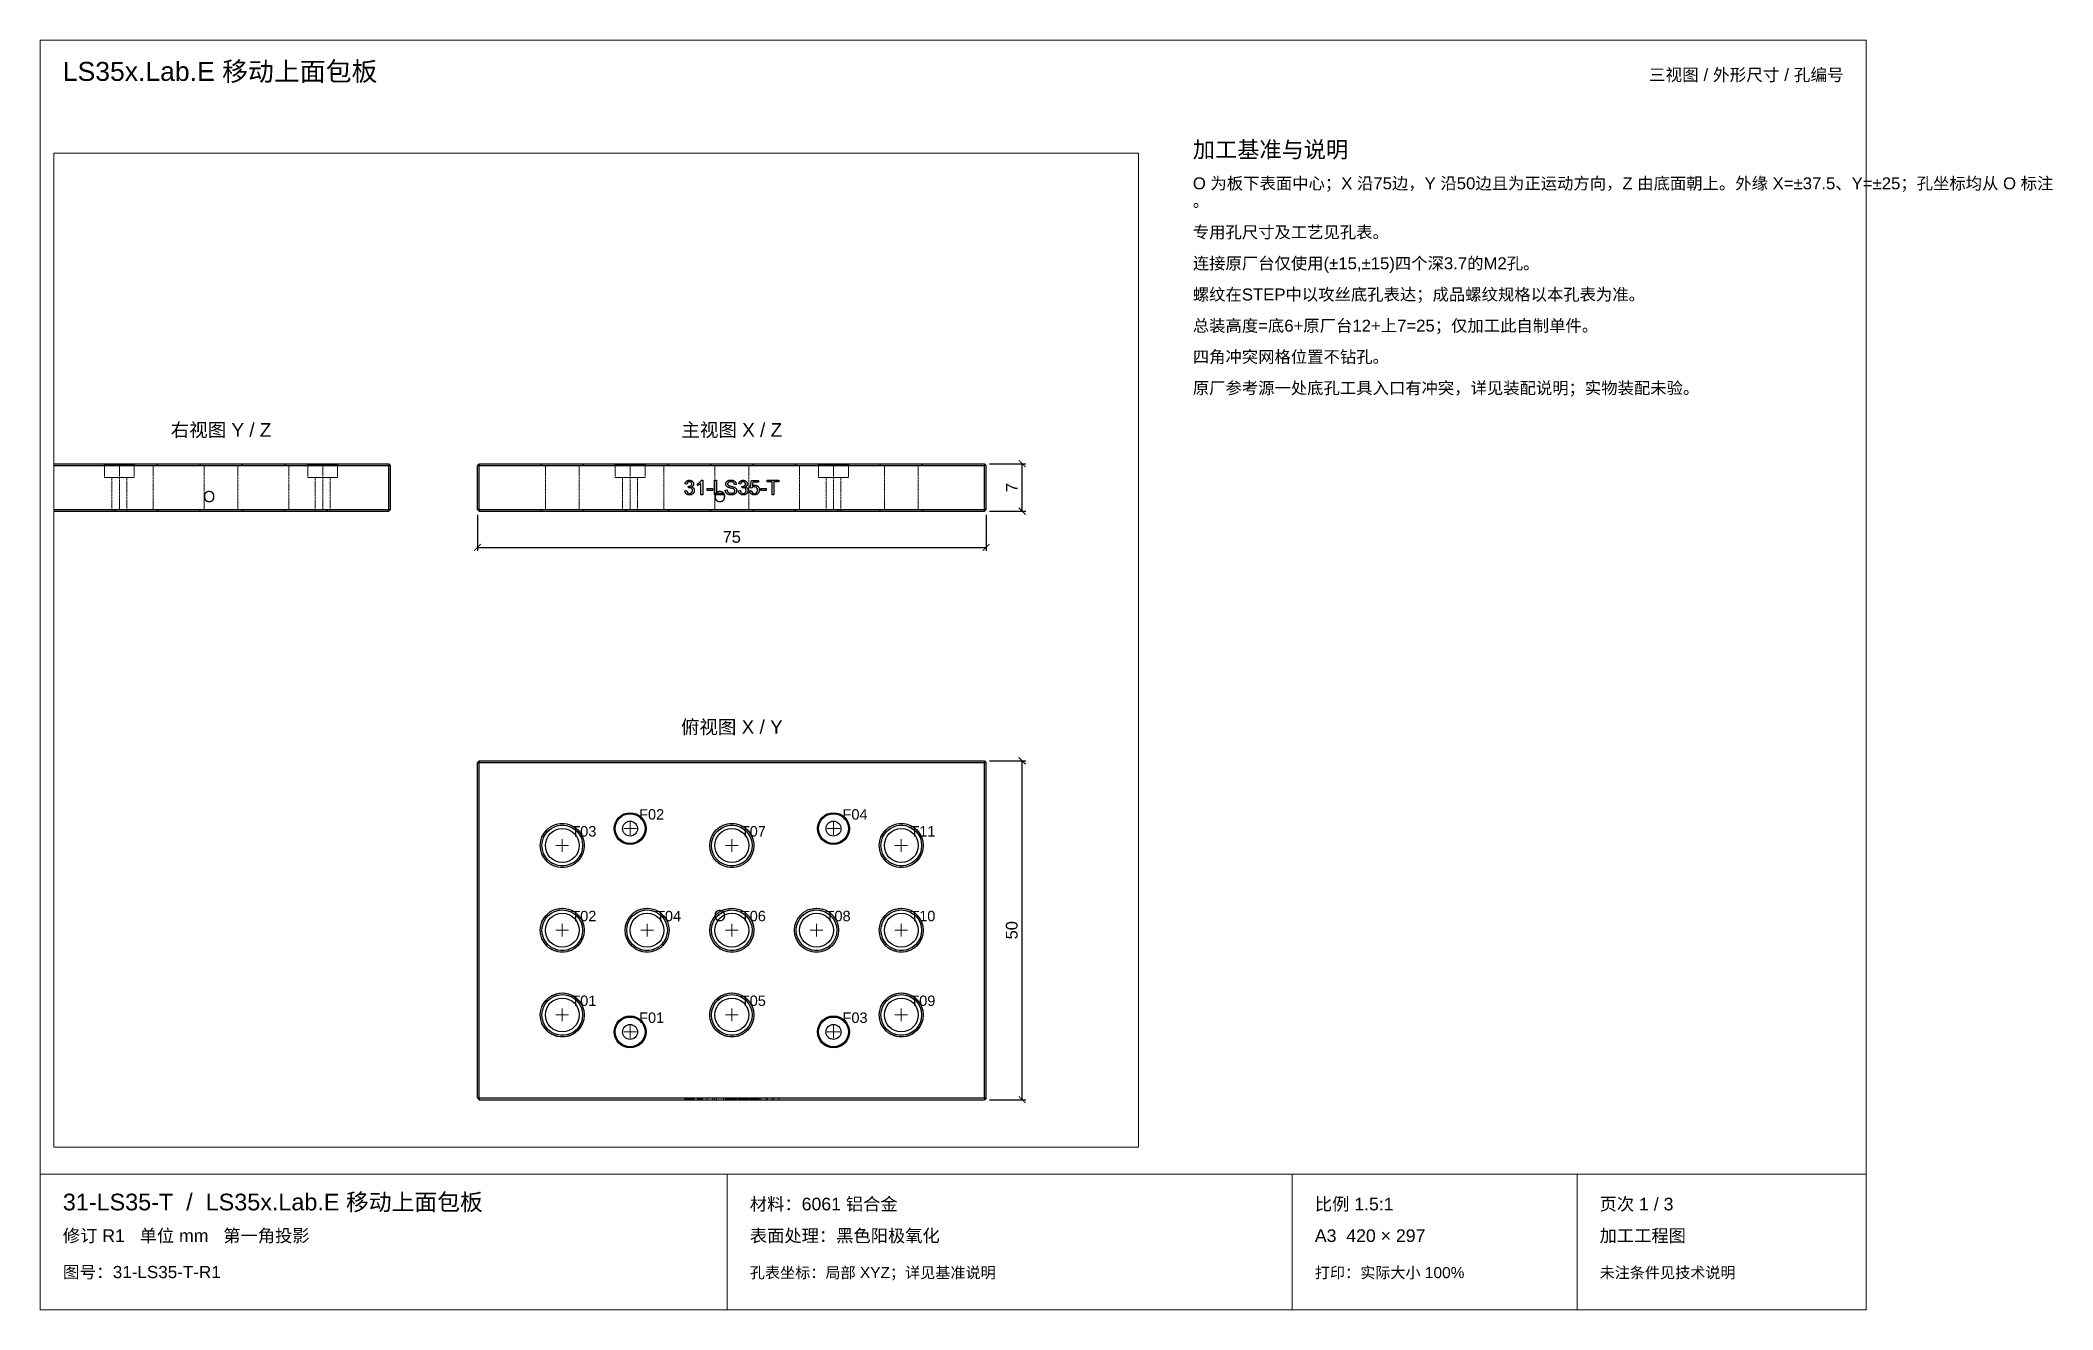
# Paper-space layout '01_三视图' of a CAD drawing. Header units: millimetres. Extents: x 8 to 453, y 8 to 289.
# The model-space entities are those that its viewports show. They can reach past a viewport. Long polylines and large blocks are cut down to what shows.
import ezdxf
from ezdxf.enums import TextEntityAlignment as Align

# ---------------------------------------------------------------- set-up
doc = ezdxf.new("R2010")
doc.units = ezdxf.units.MM
doc.header["$LTSCALE"] = 0.666667
doc.linetypes.add('DASHED', pattern=[1.524, 1.27, -0.254])
for name, color, linetype, lineweight in [('ANNOTATIONS', 7, 'CONTINUOUS', 18), ('DIMENSIONS', 7, 'CONTINUOUS', 18), ('HIDDEN', 7, 'DASHED', 13), ('VISIBLE', 7, 'CONTINUOUS', 25)]:
    doc.layers.add(name, color=color, linetype=linetype, lineweight=lineweight)
doc.layers.add('VIEWPORT', color=8, linetype='CONTINUOUS', lineweight=0, plot=False)
doc.styles.add('CJK', font='Arial Unicode.ttf')
doc.styles.add('OpenSansCondensed-Light', font='OpenSansCondensed-Light.ttf')
doc.dimstyles.new('EZDXF', dxfattribs={"dimtxt": 0.25, "dimasz": 0.175, "dimexe": 0.375, "dimexo": 0.125, "dimgap": 0.1, "dimtad": 1, "dimlfac": 100, "dimzin": 12, "dimdsep": 46, "dimtxsty": 'OpenSansCondensed-Light', "dimblk": 'ARCHTICK', "dimcen": 2.5, "dimazin": 3, "dimtfac": 0.5, "dimtmove": 2, "dimatfit": 3})

psp = doc.layouts.new('01_三视图')

# ---------------------------------------------------------------- texts
at = {"layer": 'ANNOTATIONS', "style": 'CJK'}
for s, height, p in [('LS35x.Lab.E 移动上面包板', 4.2, (13, 280)), ('加工基准与说明', 3.6, (263, 263)), ('O 为板下表面中心；X 沿75边，Y 沿50边且为正运动方向，Z 由底面朝上。外缘 X=±37.5、Y=±25；孔坐标均从 O 标注', 2.65, (263, 256)), ('。', 2.65, (263, 252.1)), ('专用孔尺寸及工艺见孔表。', 2.65, (263, 245.2)), ('连接原厂台仅使用(±15,±15)四个深3.7的M2孔。', 2.65, (263, 238.3)), ('螺纹在STEP中以攻丝底孔表达；成品螺纹规格以本孔表为准。', 2.65, (263, 231.4)), ('总装高度=底6+原厂台12+上7=25；仅加工此自制单件。', 2.65, (263, 224.5)), ('四角冲突网格位置不钻孔。', 2.65, (263, 217.6)), ('原厂参考源一处底孔工具入口有冲突，详见装配说明；实物装配未验。', 2.65, (263, 210.7)), ('31-LS35-T  /  LS35x.Lab.E 移动上面包板', 3.7, (13, 30)), ('材料：6061 铝合金', 2.8, (165, 30)), ('比例 1.5:1', 2.8, (290, 30)), ('页次 1 / 3', 2.8, (353, 30)), ('修订 R1   单位 mm   第一角投影', 2.8, (13, 23)), ('表面处理：黑色阳极氧化', 2.8, (165, 23)), ('A3  420 × 297', 2.8, (290, 23)), ('加工工程图', 2.8, (353, 23)), ('图号：31-LS35-T-R1', 2.7, (13, 15)), ('孔表坐标：局部 XYZ；详见基准说明', 2.45, (165, 15)), ('打印：实际大小 100%', 2.45, (290, 15)), ('未注条件见技术说明', 2.45, (353, 15))]:
    psp.add_text(s, height=height, dxfattribs=at).set_placement(p)
psp.add_text('三视图 / 外形尺寸 / 孔编号', height=2.7, dxfattribs=at).set_placement((407, 280), align=Align.RIGHT)

msp = doc.modelspace()

# ---------------------------------------------------------------- texts
at = {"layer": 'ANNOTATIONS', "style": 'CJK'}
for s, p in [('右视图 Y / Z', (32, 134.16667)), ('主视图 X / Z', (107.33333, 134.16667)), ('俯视图 X / Y', (107.33333, 90.33333))]:
    msp.add_text(s, height=2, dxfattribs=at).set_placement(p, align=Align.CENTER)
for s, height, p in [('O', 1.66667, (29.33333, 124.5)), ('O', 1.66667, (104.66667, 124.5)), ('F02', 1.533333, (93.66667, 77.66667)), ('F04', 1.533333, (123.66667, 77.66667)), ('T03', 1.533333, (83.66667, 75.16667)), ('T07', 1.533333, (108.66667, 75.16667)), ('T11', 1.533333, (133.66667, 75.16667)), ('T02', 1.533333, (83.66667, 62.66667)), ('T04', 1.533333, (96.16667, 62.66667)), ('O', 1.66667, (104.66667, 62.66667)), ('T06', 1.533333, (108.66667, 62.66667)), ('T08', 1.533333, (121.16667, 62.66667)), ('T10', 1.533333, (133.66667, 62.66667)), ('T01', 1.533333, (83.66667, 50.16667)), ('T05', 1.533333, (108.66667, 50.16667)), ('T09', 1.533333, (133.66667, 50.16667)), ('F01', 1.533333, (93.66667, 47.66667)), ('F03', 1.533333, (123.66667, 47.66667))]:
    msp.add_text(s, height=height, dxfattribs=at).set_placement(p)

# ---------------------------------------------------------------- blocks, each defined once
blk = doc.blocks.new('_ARCHTICK')
at = {"color": 0, "linetype": 'BYBLOCK', "const_width": 0.15}
blk.add_lwpolyline([(-0.5, -0.5), (0.5, 0.5)], dxfattribs=at)

# ---------------------------------------------------------------- dimensions: what is measured, and where the dimension line sits
at = {"layer": 'DIMENSIONS'}
for base, p1, p2 in [((150.16667, 123.16667), (144.83333, 123.16667), (144.83333, 130.16667)), ((150.16667, 36.33333), (144.83333, 36.33333), (144.83333, 86.33333))]:
    msp.add_linear_dim(base=base, p1=p1, p2=p2, angle=90, dimstyle='EZDXF', override={"dimtxt": 1.733333, "dimasz": 1, "dimexe": 0.533333, "dimexo": 0.533333, "dimgap": 0.666667, "dimdec": 4, "dimlfac": 1, "dimzin": 8, "dimtxsty": 'CJK', "dimclrd": 7, "dimclre": 7, "dimclrt": 7}, dxfattribs=at).render()
msp.add_linear_dim(base=(69.83333, 117.83333), p1=(69.83333, 123.16667), p2=(144.83333, 123.16667), dimstyle='EZDXF', override={"dimtxt": 1.733333, "dimasz": 1, "dimexe": 0.533333, "dimexo": 0.533333, "dimgap": 0.666667, "dimdec": 4, "dimlfac": 1, "dimzin": 8, "dimtxsty": 'CJK', "dimclrd": 7, "dimclre": 7, "dimclrt": 7}, dxfattribs=at).render()

# ---------------------------------------------------------------- linework, layer by layer
at = {"layer": 'ANNOTATIONS'}
for p, q in [((92.33333, 75.4), (92.33333, 77.26667)), ((122.33333, 75.4), (122.33333, 77.26667)), ((82.33333, 72.9), (82.33333, 74.76667)), ((91.4, 76.33333), (93.26667, 76.33333)), ((107.33333, 72.9), (107.33333, 74.76667)), ((121.4, 76.33333), (123.26667, 76.33333)), ((132.33333, 72.9), (132.33333, 74.76667)), ((81.4, 73.83333), (83.26667, 73.83333)), ((106.4, 73.83333), (108.26667, 73.83333)), ((131.4, 73.83333), (133.26667, 73.83333)), ((81.4, 61.33333), (83.26667, 61.33333)), ((82.33333, 60.4), (82.33333, 62.26667)), ((93.9, 61.33333), (95.76667, 61.33333)), ((94.83333, 60.4), (94.83333, 62.26667)), ((106.4, 61.33333), (108.26667, 61.33333)), ((107.33333, 60.4), (107.33333, 62.26667)), ((118.9, 61.33333), (120.76667, 61.33333)), ((119.83333, 60.4), (119.83333, 62.26667)), ((131.4, 61.33333), (133.26667, 61.33333)), ((132.33333, 60.4), (132.33333, 62.26667)), ((81.4, 48.83333), (83.26667, 48.83333)), ((82.33333, 47.9), (82.33333, 49.76667)), ((106.4, 48.83333), (108.26667, 48.83333)), ((107.33333, 47.9), (107.33333, 49.76667)), ((131.4, 48.83333), (133.26667, 48.83333)), ((132.33333, 47.9), (132.33333, 49.76667)), ((91.4, 46.33333), (93.26667, 46.33333)), ((92.33333, 45.4), (92.33333, 47.26667)), ((121.4, 46.33333), (123.26667, 46.33333)), ((122.33333, 45.4), (122.33333, 47.26667))]:
    msp.add_line(p, q, dxfattribs=at)
at = {"layer": 'HIDDEN'}
for p, q in [((7, 127.76667), (7, 127.76548)), ((7, 127.76553), (7, 127.76667)), ((7, 127.76667), (7.2, 127.76667)), ((7, 127.76213), (7, 127.76553)), ((7, 127.76553), (7.2, 127.76553)), ((7, 127.76548), (7, 127.76191)), ((7, 127.76548), (7.2, 127.76548)), ((7, 127.75647), (7, 127.76213)), ((7, 127.76213), (7.2, 127.76213)), ((7, 127.76191), (7, 127.75596)), ((7, 127.76191), (7.2, 127.76191)), ((7, 127.74854), (7, 127.75647)), ((7, 127.75647), (7.2, 127.75647)), ((7, 127.75596), (7, 127.74763)), ((7, 127.75596), (7.2, 127.75596)), ((7, 127.73834), (7, 127.74854)), ((7, 127.74854), (7.2, 127.74854)), ((7, 127.74763), (7, 127.73693)), ((7, 127.74763), (7.2, 127.74763)), ((7, 127.73911), (7, 127.73795)), ((7, 127.73686), (7, 127.73911)), ((7, 127.73911), (7, 125.60437)), ((7, 127.70453), (7, 127.73911)), ((7, 127.73911), (7.2, 127.73911)), ((7, 127.72588), (7, 127.73834)), ((7, 127.73834), (7.2, 127.73834)), ((7, 127.73795), (7, 127.73444)), ((7, 127.73795), (7.2, 127.73795)), ((7, 127.73693), (7, 127.72384)), ((7, 127.73693), (7.2, 127.73693)), ((7, 127.73009), (7, 127.73686)), ((7, 127.73686), (7.2, 127.73686)), ((7, 127.73444), (7, 127.72861)), ((7, 127.73444), (7.2, 127.73444)), ((7, 127.73041), (7, 125.85526)), ((7, 125.60437), (7, 127.73041)), ((7, 127.73041), (7, 127.47952)), ((7, 127.73041), (7.2, 127.73041)), ((7, 127.72502), (7, 127.73009)), ((7, 127.73009), (7.2, 127.73009)), ((7, 127.72861), (7, 127.72044)), ((7, 127.72861), (7.2, 127.72861)), ((7, 127.71115), (7, 127.72588)), ((7, 127.72588), (7.2, 127.72588)), ((7, 127.71882), (7, 127.72502)), ((7, 127.72502), (7.2, 127.72502)), ((7, 127.72384), (7, 127.70837)), ((7, 127.72384), (7.2, 127.72384)), ((7, 127.72044), (7, 127.70994)), ((7, 127.72044), (7.2, 127.72044)), ((7, 127.71149), (7, 127.71882)), ((7, 127.71882), (7.2, 127.71882)), ((7, 127.70304), (7, 127.71149)), ((7, 127.71149), (7.2, 127.71149)), ((7, 127.69416), (7, 127.71115)), ((7, 127.71115), (7.2, 127.71115)), ((7, 127.70994), (7, 127.6971)), ((7, 127.70994), (7.2, 127.70994)), ((7, 127.70837), (7, 127.69053)), ((7, 127.70837), (7.2, 127.70837)), ((7, 127.66968), (7, 127.70453)), ((7, 127.70453), (7.2, 127.70453)), ((7, 127.69346), (7, 127.70304)), ((7, 127.70304), (7.2, 127.70304)), ((7, 127.70141), (7, 127.45197)), ((7, 126.60938), (7, 127.70141)), ((7, 127.70141), (7.2, 127.70141)), ((7, 127.6971), (7, 127.68193)), ((7, 127.6971), (7.2, 127.6971)), ((7, 127.67497), (7, 127.69416)), ((7, 127.69416), (7.2, 127.69416)), ((7, 127.68275), (7, 127.69346)), ((7, 127.69346), (7.2, 127.69346)), ((7, 127.69053), (7, 127.67037)), ((7, 127.69053), (7.2, 127.69053)), ((7, 127.67091), (7, 127.68275)), ((7, 127.68275), (7.2, 127.68275)), ((7, 127.68193), (7, 127.66443)), ((7, 127.68193), (7.2, 127.68193)), ((7, 127.65368), (7, 127.67497)), ((7, 127.67497), (7.2, 127.67497)), ((7, 127.65794), (7, 127.67091)), ((7, 127.67091), (7.2, 127.67091)), ((7, 127.67037), (7, 127.64797)), ((7, 127.67037), (7.2, 127.67037)), ((7, 127.63456), (7, 127.66968)), ((7, 127.66968), (7.2, 127.66968)), ((7, 127.66443), (7, 127.6449)), ((7, 127.66443), (7.2, 127.66443)), ((7, 127.64385), (7, 127.65794)), ((7, 127.65794), (7.2, 127.65794)), ((7, 127.63029), (7, 127.65368)), ((7, 127.65368), (7.2, 127.65368)), ((7, 127.64797), (7, 127.62333)), ((7, 127.64797), (7.2, 127.64797)), ((7, 127.6449), (7, 127.62368)), ((7, 127.6449), (7.2, 127.6449)), ((7, 127.62863), (7, 127.64385)), ((7, 127.64385), (7.2, 127.64385)), ((7.2, 127.76667), (7.2, 127.76553)), ((7.2, 127.76548), (7.2, 127.76667)), ((7.2, 127.76553), (7.2, 127.76213)), ((7.2, 127.76191), (7.2, 127.76548)), ((7.2, 127.76213), (7.2, 127.75647)), ((7.2, 127.75596), (7.2, 127.76191)), ((7.2, 127.75647), (7.2, 127.74854)), ((7.2, 127.74763), (7.2, 127.75596)), ((7.2, 127.74854), (7.2, 127.73834)), ((7.2, 127.73693), (7.2, 127.74763)), ((7.2, 127.73795), (7.2, 127.73911)), ((7.2, 127.73911), (7.2, 127.73686)), ((7.2, 125.60437), (7.2, 127.73911)), ((7.2, 127.73911), (7.2, 127.70453)), ((7.2, 127.73834), (7.2, 127.72588)), ((7.2, 127.73444), (7.2, 127.73795)), ((7.2, 127.72384), (7.2, 127.73693)), ((7.2, 127.73686), (7.2, 127.73009)), ((7.2, 127.72861), (7.2, 127.73444)), ((7.2, 127.73041), (7.2, 125.60437)), ((7.2, 125.85526), (7.2, 127.73041)), ((7.2, 127.73041), (7.2, 127.47952)), ((7.2, 127.73009), (7.2, 127.72502)), ((7.2, 127.72044), (7.2, 127.72861)), ((7.2, 127.72588), (7.2, 127.71115)), ((7.2, 127.72502), (7.2, 127.71882)), ((7.2, 127.70837), (7.2, 127.72384)), ((7.2, 127.70994), (7.2, 127.72044)), ((7.2, 127.71882), (7.2, 127.71149)), ((7.2, 127.71149), (7.2, 127.70304)), ((7.2, 127.71115), (7.2, 127.69416)), ((7.2, 127.6971), (7.2, 127.70994)), ((7.2, 127.69053), (7.2, 127.70837)), ((7.2, 127.70453), (7.2, 127.66968)), ((7.2, 127.70304), (7.2, 127.69346)), ((7.2, 127.70141), (7.2, 126.60938)), ((7.2, 127.45197), (7.2, 127.70141)), ((7.2, 127.68193), (7.2, 127.6971)), ((7.2, 127.69416), (7.2, 127.67497)), ((7.2, 127.69346), (7.2, 127.68275)), ((7.2, 127.67037), (7.2, 127.69053)), ((7.2, 127.68275), (7.2, 127.67091)), ((7.2, 127.66443), (7.2, 127.68193)), ((7.2, 127.67497), (7.2, 127.65368)), ((7.2, 127.67091), (7.2, 127.65794)), ((7.2, 127.64797), (7.2, 127.67037)), ((7.2, 127.66968), (7.2, 127.63456)), ((7.2, 127.6449), (7.2, 127.66443)), ((7.2, 127.65794), (7.2, 127.64385)), ((7.2, 127.65368), (7.2, 127.63029)), ((7.2, 127.62333), (7.2, 127.64797)), ((7.2, 127.62368), (7.2, 127.6449)), ((7.2, 127.64385), (7.2, 127.62863)), ((14.8, 130.01667), (14.65, 130.16667)), ((14.8, 130.01667), (14.8, 128.16667)), ((15.9, 123.16667), (15.9, 128.16667)), ((16.5, 129.91667), (16.25, 130.16667)), ((17, 123.41667), (17, 129.91667)), ((18.1, 123.16667), (18.1, 128.16667)), ((19.2, 130.01667), (19.35, 130.16667)), ((19.2, 130.01667), (19.2, 128.16667)), ((22, 123.41667), (22, 129.91667)), ((22.5, 129.91667), (22.75, 130.16667)), ((29, 129.91667), (28.75, 130.16667)), ((29.5, 123.41667), (29.5, 129.91667)), ((34.5, 123.41667), (34.5, 129.91667)), ((35, 129.91667), (35.25, 130.16667)), ((41.5, 129.91667), (41.25, 130.16667)), ((42, 123.41667), (42, 129.91667)), ((44.8, 130.01667), (44.65, 130.16667)), ((44.8, 130.01667), (44.8, 128.16667)), ((45.9, 123.16667), (45.9, 128.16667)), ((47, 123.41667), (47, 129.91667)), ((47.5, 129.91667), (47.75, 130.16667)), ((48.1, 123.16667), (48.1, 128.16667)), ((49.2, 130.01667), (49.35, 130.16667)), ((49.2, 130.01667), (49.2, 128.16667)), ((79.08333, 130.16667), (79.33333, 129.91667)), ((79.83333, 123.41667), (79.83333, 129.91667)), ((84.83333, 123.41667), (84.83333, 129.91667)), ((85.33333, 129.91667), (85.58333, 130.16667)), ((89.98333, 130.16667), (90.13333, 130.01667)), ((90.13333, 130.01667), (90.13333, 128.16667)), ((91.23333, 123.16667), (91.23333, 128.16667)), ((91.58333, 130.16667), (91.83333, 129.91667)), ((92.33333, 123.41667), (92.33333, 129.91667)), ((93.43333, 123.16667), (93.43333, 128.16667)), ((94.53333, 130.01667), (94.68333, 130.16667)), ((94.53333, 130.01667), (94.53333, 128.16667)), ((97.33333, 123.41667), (97.33333, 129.91667)), ((97.83333, 129.91667), (98.08333, 130.16667)), ((104.08333, 130.16667), (104.33333, 129.91667)), ((104.83333, 123.41667), (104.83333, 129.91667)), ((109.83333, 123.41667), (109.83333, 129.91667)), ((110.33333, 129.91667), (110.58333, 130.16667)), ((116.58333, 130.16667), (116.83333, 129.91667)), ((117.33333, 123.41667), (117.33333, 129.91667)), ((119.98333, 130.16667), (120.13333, 130.01667)), ((120.13333, 130.01667), (120.13333, 128.16667)), ((121.23333, 123.16667), (121.23333, 128.16667)), ((122.33333, 123.41667), (122.33333, 129.91667)), ((122.83333, 129.91667), (123.08333, 130.16667)), ((123.43333, 123.16667), (123.43333, 128.16667)), ((124.53333, 130.01667), (124.68333, 130.16667)), ((124.53333, 130.01667), (124.53333, 128.16667)), ((129.08333, 130.16667), (129.33333, 129.91667)), ((129.83333, 123.41667), (129.83333, 129.91667)), ((134.83333, 123.41667), (134.83333, 129.91667)), ((135.33333, 129.91667), (135.58333, 130.16667)), ((7, 127.59917), (7, 127.63456)), ((7, 127.63456), (7.2, 127.63456)), ((7, 127.60478), (7, 127.63029)), ((7, 127.63029), (7.2, 127.63029)), ((7, 127.61229), (7, 127.62863)), ((7, 127.62863), (7.2, 127.62863)), ((7, 127.62368), (7, 127.60076)), ((7, 127.62368), (7.2, 127.62368)), ((7, 127.62333), (7, 127.59645)), ((7, 127.62333), (7.2, 127.62333)), ((7, 127.59481), (7, 127.61229)), ((7, 127.61229), (7.2, 127.61229)), ((7, 127.57717), (7, 127.60478)), ((7, 127.60478), (7.2, 127.60478)), ((7, 127.60076), (7, 127.57614)), ((7, 127.60076), (7.2, 127.60076)), ((7, 127.5635), (7, 127.59917)), ((7, 127.59917), (7.2, 127.59917)), ((7, 127.59645), (7, 127.56732)), ((7, 127.59645), (7.2, 127.59645)), ((7, 127.57632), (7, 127.59481)), ((7, 127.59481), (7.2, 127.59481)), ((7, 127.54746), (7, 127.57717)), ((7, 127.57717), (7.2, 127.57717)), ((7, 127.55689), (7, 127.57632)), ((7, 127.57632), (7.2, 127.57632)), ((7, 127.57614), (7, 127.54982)), ((7, 127.57614), (7.2, 127.57614)), ((7, 127.56732), (7, 127.53594)), ((7, 127.56732), (7.2, 127.56732)), ((7, 127.52756), (7, 127.5635)), ((7, 127.5635), (7.2, 127.5635)), ((7, 127.53655), (7, 127.55689)), ((7, 127.55689), (7.2, 127.55689)), ((7, 127.54982), (7, 127.5218)), ((7, 127.54982), (7.2, 127.54982)), ((7, 127.51563), (7, 127.54746)), ((7, 127.54746), (7.2, 127.54746)), ((7, 127.51528), (7, 127.53655)), ((7, 127.53655), (7.2, 127.53655)), ((7, 127.53594), (7, 127.50233)), ((7, 127.53594), (7.2, 127.53594)), ((7, 127.49135), (7, 127.52756)), ((7, 127.52756), (7.2, 127.52756)), ((7, 127.52448), (7, 127.52298)), ((7, 127.52301), (7, 127.52448)), ((7, 127.52448), (7.2, 127.52448)), ((7, 127.51859), (7, 127.52301)), ((7, 127.52301), (7.2, 127.52301)), ((7, 127.52298), (7, 127.5185)), ((7, 127.52298), (7.2, 127.52298)), ((7, 127.5218), (7, 127.49209)), ((7, 127.5218), (7.2, 127.5218)), ((7, 127.51868), (7, 127.51722)), ((7, 127.51707), (7, 127.51868)), ((7, 127.51868), (7.2, 127.51868)), ((7, 127.51122), (7, 127.51859)), ((7, 127.51859), (7.2, 127.51859)), ((7, 127.5185), (7, 127.51102)), ((7, 127.5185), (7.2, 127.5185)), ((7, 127.51722), (7, 127.51283)), ((7, 127.51722), (7.2, 127.51722)), ((7, 127.51224), (7, 127.51707)), ((7, 127.51707), (7.2, 127.51707)), ((7, 127.4817), (7, 127.51563)), ((7, 127.51563), (7.2, 127.51563)), ((7, 127.49309), (7, 127.51528)), ((7, 127.51528), (7.2, 127.51528)), ((7, 127.51283), (7, 127.50552)), ((7, 127.51283), (7.2, 127.51283)), ((7, 127.5042), (7, 127.51224)), ((7, 127.51224), (7.2, 127.51224)), ((7, 127.50091), (7, 127.51122)), ((7, 127.51122), (7.2, 127.51122)), ((7, 127.51102), (7, 127.50055)), ((7, 127.51102), (7.2, 127.51102)), ((7, 127.50552), (7, 127.49529)), ((7, 127.50552), (7.2, 127.50552)), ((7, 127.49294), (7, 127.5042)), ((7, 127.5042), (7.2, 127.5042)), ((7, 127.50233), (7, 127.46647)), ((7, 127.50233), (7.2, 127.50233)), ((7, 127.48766), (7, 127.50091)), ((7, 127.50091), (7.2, 127.50091)), ((7, 127.50055), (7, 127.48709)), ((7, 127.50055), (7.2, 127.50055)), ((7, 127.49529), (7, 127.48214)), ((7, 127.49529), (7.2, 127.49529)), ((7, 127.46997), (7, 127.49309)), ((7, 127.49309), (7.2, 127.49309)), ((7, 127.47846), (7, 127.49294)), ((7, 127.49294), (7.2, 127.49294)), ((7, 127.49209), (7, 127.46067)), ((7, 127.49209), (7.2, 127.49209)), ((7, 127.45487), (7, 127.49135)), ((7, 127.49135), (7.2, 127.49135)), ((7, 127.47145), (7, 127.48766)), ((7, 127.48766), (7.2, 127.48766)), ((7, 127.48709), (7, 127.47064)), ((7, 127.48709), (7.2, 127.48709)), ((7, 127.48214), (7, 127.46606)), ((7, 127.48214), (7.2, 127.48214)), ((7, 127.44638), (7, 127.4817)), ((7, 127.4817), (7.2, 127.4817)), ((7, 127.47952), (7, 125.60437)), ((7, 127.47952), (7.2, 127.47952)), ((7, 127.46076), (7, 127.47846)), ((7, 127.47846), (7.2, 127.47846)), ((7, 127.45231), (7, 127.47145)), ((7, 127.47145), (7.2, 127.47145)), ((7, 127.47064), (7, 127.4512)), ((7, 127.47064), (7.2, 127.47064)), ((7, 127.44593), (7, 127.46997)), ((7, 127.46997), (7.2, 127.46997)), ((7, 127.46647), (7, 127.42888)), ((7, 127.46647), (7.2, 127.46647)), ((7, 127.46606), (7, 127.44706)), ((7, 127.46606), (7.2, 127.46606)), ((7, 127.43984), (7, 127.46076)), ((7, 127.46076), (7.2, 127.46076)), ((7, 127.46067), (7, 127.42815)), ((7, 127.46067), (7.2, 127.46067)), ((7, 127.41893), (7, 127.45487)), ((7, 127.45487), (7.2, 127.45487)), ((7, 127.43021), (7, 127.45231)), ((7, 127.45231), (7.2, 127.45231)), ((7, 127.45197), (7, 126.88058)), ((7, 127.45197), (7.2, 127.45197)), ((7, 127.4512), (7, 127.42876)), ((7, 127.4512), (7.2, 127.4512)), ((7, 127.44706), (7, 127.43646)), ((7, 127.44706), (7.2, 127.44706)), ((7, 127.41041), (7, 127.44638)), ((7, 127.44638), (7.2, 127.44638)), ((7, 127.42097), (7, 127.44593)), ((7, 127.44593), (7.2, 127.44593)), ((7, 127.41571), (7, 127.43984)), ((7, 127.43984), (7.2, 127.43984)), ((7, 127.43646), (7, 127.42514)), ((7, 127.43646), (7.2, 127.43646)), ((7, 127.40588), (7, 127.43021)), ((7, 127.43021), (7.2, 127.43021)), ((7, 127.42888), (7, 127.39006)), ((7, 127.42888), (7.2, 127.42888)), ((7, 127.42876), (7, 127.40334)), ((7, 127.42876), (7.2, 127.42876)), ((7, 127.42815), (7, 127.39514)), ((7, 127.42815), (7.2, 127.42815)), ((7, 127.42514), (7, 127.40115)), ((7, 127.42514), (7.2, 127.42514)), ((7, 127.39508), (7, 127.42097)), ((7, 127.42097), (7.2, 127.42097)), ((7, 127.38435), (7, 127.41893)), ((7, 127.41893), (7.2, 127.41893)), ((7, 127.38843), (7, 127.41571)), ((7, 127.41571), (7.2, 127.41571)), ((7, 127.37378), (7, 127.41041)), ((7, 127.41041), (7.2, 127.41041)), ((7, 127.38), (7, 127.40588)), ((7, 127.40588), (7.2, 127.40588)), ((7, 127.40334), (7, 127.37492)), ((7, 127.40334), (7.2, 127.40334)), ((7, 127.40115), (7, 127.37597)), ((7, 127.40115), (7.2, 127.40115)), ((7, 127.39514), (7, 127.36162)), ((7, 127.39514), (7.2, 127.39514)), ((7, 127.36827), (7, 127.39508)), ((7, 127.39508), (7.2, 127.39508)), ((7, 127.39006), (7, 127.35002)), ((7, 127.39006), (7.2, 127.39006)), ((7, 127.35806), (7, 127.38843)), ((7, 127.38843), (7.2, 127.38843)), ((7, 127.35113), (7, 127.38435)), ((7, 127.38435), (7.2, 127.38435)), ((7, 127.35258), (7, 127.38)), ((7, 127.38), (7.2, 127.38)), ((7, 127.37597), (7, 127.34958)), ((7, 127.37597), (7.2, 127.37597)), ((7, 127.37492), (7, 127.34352)), ((7, 127.37492), (7.2, 127.37492)), ((7, 127.33649), (7, 127.37378)), ((7, 127.37378), (7.2, 127.37378)), ((7, 127.34054), (7, 127.36827)), ((7, 127.36827), (7.2, 127.36827)), ((7, 127.36162), (7, 127.32761)), ((7, 127.36162), (7.2, 127.36162)), ((7, 127.32462), (7, 127.35806)), ((7, 127.35806), (7.2, 127.35806)), ((7, 127.32362), (7, 127.35258)), ((7, 127.35258), (7.2, 127.35258)), ((7, 127.31927), (7, 127.35113)), ((7, 127.35113), (7.2, 127.35113)), ((7, 127.35002), (7, 127.30876)), ((7, 127.35002), (7.2, 127.35002)), ((7, 127.34958), (7, 127.32199)), ((7, 127.34958), (7.2, 127.34958)), ((7, 127.34352), (7, 127.30912)), ((7, 127.34352), (7.2, 127.34352)), ((7, 127.31188), (7, 127.34054)), ((7, 127.34054), (7.2, 127.34054)), ((7, 127.29855), (7, 127.33649)), ((7, 127.33649), (7.2, 127.33649)), ((7, 127.32761), (7, 127.2931)), ((7, 127.32761), (7.2, 127.32761)), ((7, 127.28809), (7, 127.32462)), ((7, 127.32462), (7.2, 127.32462)), ((7, 127.29312), (7, 127.32362)), ((7, 127.32362), (7.2, 127.32362)), ((7, 127.32199), (7, 127.2932)), ((7, 127.32199), (7.2, 127.32199)), ((7, 127.28877), (7, 127.31927)), ((7, 127.31927), (7.2, 127.31927)), ((7, 127.2518), (7, 127.31188)), ((7, 127.31188), (7.2, 127.31188)), ((7, 127.30912), (7, 127.27173)), ((7, 127.30912), (7.2, 127.30912)), ((7, 127.30876), (7, 127.26627)), ((7, 127.30876), (7.2, 127.30876)), ((7, 127.25995), (7, 127.29855)), ((7, 127.29855), (7.2, 127.29855)), ((7, 127.2932), (7, 127.26321)), ((7, 127.2932), (7.2, 127.2932)), ((7, 127.26108), (7, 127.29312)), ((7, 127.29312), (7.2, 127.29312)), ((7, 127.2931), (7, 127.25809)), ((7, 127.2931), (7.2, 127.2931)), ((7, 127.25963), (7, 127.28877)), ((7, 127.28877), (7.2, 127.28877)), ((7, 127.24848), (7, 127.28809)), ((7, 127.28809), (7.2, 127.28809)), ((7, 127.27173), (7, 127.23135)), ((7, 127.27173), (7.2, 127.27173)), ((7, 127.26779), (7, 127.24531)), ((7, 125.60437), (7, 127.26779)), ((7, 127.26779), (7.2, 127.26779)), ((7, 127.26627), (7, 127.22256)), ((7, 127.26627), (7.2, 127.26627)), ((7, 127.26321), (7, 127.23202)), ((7, 127.26321), (7.2, 127.26321)), ((7, 127.2275), (7, 127.26108)), ((7, 127.26108), (7.2, 127.26108)), ((7, 127.22069), (7, 127.25995)), ((7, 127.25995), (7.2, 127.25995)), ((7, 127.23185), (7, 127.25963)), ((7, 127.25963), (7.2, 127.25963)), ((7, 127.25809), (7, 127.22258)), ((7, 127.25809), (7.2, 127.25809)), ((7, 127.18802), (7, 127.2518)), ((7, 127.2518), (7.2, 127.2518)), ((7, 127.20579), (7, 127.24848)), ((7, 127.24848), (7.2, 127.24848)), ((7, 127.24531), (7, 127.22283)), ((7, 127.24531), (7.2, 127.24531)), ((7, 127.23202), (7, 127.19963)), ((7, 127.23202), (7.2, 127.23202)), ((7, 127.20543), (7, 127.23185)), ((7, 127.23185), (7.2, 127.23185)), ((7, 127.23135), (7, 127.18798)), ((7, 127.23135), (7.2, 127.23135)), ((7, 127.19238), (7, 127.2275)), ((7, 127.2275), (7.2, 127.2275)), ((7, 127.22283), (7, 127.17787)), ((7, 127.22283), (7.2, 127.22283)), ((7, 127.22258), (7, 127.18657)), ((7, 127.22258), (7.2, 127.22258)), ((7, 127.22256), (7, 127.17762)), ((7, 127.22256), (7.2, 127.22256)), ((7, 127.18077), (7, 127.22069)), ((7, 127.22069), (7.2, 127.22069)), ((7, 127.16002), (7, 127.20579)), ((7, 127.20579), (7.2, 127.20579)), ((7, 126.95309), (7, 127.20543)), ((7, 127.20543), (7.2, 127.20543)), ((7, 127.19963), (7, 127.17162)), ((7, 127.19963), (7.2, 127.19963)), ((7, 127.14853), (7, 127.19238)), ((7, 127.19238), (7.2, 127.19238)), ((7, 127.14162), (7, 127.18802)), ((7, 127.18802), (7.2, 127.18802)), ((7, 127.18798), (7, 127.14162)), ((7, 127.18798), (7.2, 127.18798)), ((7, 127.18657), (7, 127.15252)), ((7, 127.18657), (7.2, 127.18657)), ((7, 127.1446), (7, 127.18077)), ((7, 127.18077), (7.2, 127.18077)), ((7, 127.17787), (7, 127.13292)), ((7, 127.17787), (7.2, 127.17787)), ((7, 127.17762), (7, 127.13147)), ((7, 127.17762), (7.2, 127.17762)), ((7, 127.17162), (7, 127.14488)), ((7, 127.17162), (7.2, 127.17162)), ((7, 127.11116), (7, 127.16002)), ((7, 127.16002), (7.2, 127.16002)), ((7, 127.15252), (7, 127.11923)), ((7, 127.15252), (7.2, 127.15252)), ((7, 127.10763), (7, 127.14853)), ((7, 127.14853), (7.2, 127.14853)), ((7, 127.14488), (7, 127.11941)), ((7, 127.14488), (7.2, 127.14488)), ((7, 127.1093), (7, 127.1446)), ((7, 127.1446), (7.2, 127.1446)), ((7, 127.14162), (7.2, 127.14162)), ((7, 127.13292), (7, 127.08796)), ((7, 127.13292), (7.2, 127.13292)), ((7, 127.13147), (7, 127.11116)), ((7, 127.13147), (7.2, 127.13147)), ((7, 127.11941), (7, 127.09521)), ((7, 127.11941), (7.2, 127.11941)), ((7, 127.11923), (7, 127.08671)), ((7, 127.11923), (7.2, 127.11923)), ((7, 127.11116), (7.2, 127.11116)), ((7, 127.0749), (7, 127.1093)), ((7, 127.1093), (7.2, 127.1093)), ((7, 127.06967), (7, 127.10763)), ((7, 127.10763), (7.2, 127.10763)), ((7, 127.09521), (7, 127.07228)), ((7, 127.09521), (7.2, 127.09521)), ((7, 127.08796), (7, 127.04581)), ((7, 127.08796), (7.2, 127.08796)), ((7, 127.08671), (7, 127.05497)), ((7, 127.08671), (7.2, 127.08671)), ((7, 127.04137), (7, 127.0749)), ((7, 127.0749), (7.2, 127.0749)), ((7, 127.07228), (7, 127.05062)), ((7, 127.07228), (7.2, 127.07228)), ((7, 127.0518), (7, 127.06967)), ((7, 127.06967), (7.2, 127.06967)), ((7, 127.05497), (7, 127.02399)), ((7, 127.05497), (7.2, 127.05497)), ((7, 127.03466), (7, 127.0518)), ((7, 127.0518), (7.2, 127.0518)), ((7, 127.05062), (7, 127.03022)), ((7, 127.05062), (7.2, 127.05062)), ((7, 127.04581), (7, 127.00928)), ((7, 127.04581), (7.2, 127.04581)), ((7, 127.00873), (7, 127.04137)), ((7, 127.04137), (7.2, 127.04137)), ((7, 127.01826), (7, 127.03466)), ((7, 127.03466), (7.2, 127.03466)), ((7, 127.03022), (7, 127.0111)), ((7, 127.03022), (7.2, 127.03022)), ((7, 127.02399), (7, 126.99378)), ((7, 127.02399), (7.2, 127.02399)), ((7, 127.0026), (7, 127.01826)), ((7, 127.01826), (7.2, 127.01826)), ((7, 127.014), (7, 127.01324)), ((7, 127.01191), (7, 127.014)), ((7, 127.014), (7.2, 127.014)), ((7, 127.01324), (7, 127.01098)), ((7, 127.01324), (7.2, 127.01324)), ((7, 127.00566), (7, 127.01191)), ((7, 127.01191), (7.2, 127.01191)), ((7, 127.0111), (7, 127.00184)), ((7, 127.0111), (7.2, 127.0111)), ((7, 127.01098), (7, 127.00722)), ((7, 127.01098), (7.2, 127.01098)), ((7, 127.00928), (7, 126.97838)), ((7, 127.00928), (7.2, 127.00928)), ((7, 126.97697), (7, 127.00873)), ((7, 127.00873), (7.2, 127.00873)), ((7, 127.00722), (7, 127.00194)), ((7, 127.00722), (7.2, 127.00722)), ((7, 126.99523), (7, 127.00566)), ((7, 127.00566), (7.2, 127.00566)), ((7, 126.98767), (7, 127.0026)), ((7, 127.0026), (7.2, 127.0026)), ((7, 127.00194), (7, 126.99516)), ((7, 127.00194), (7.2, 127.00194)), ((7, 127.00184), (7, 126.99255)), ((7, 127.00184), (7.2, 127.00184)), ((7, 126.98064), (7, 126.99523)), ((7, 126.99523), (7.2, 126.99523)), ((7, 126.99516), (7, 126.98687)), ((7, 126.99516), (7.2, 126.99516)), ((7, 126.99378), (7, 126.96435)), ((7, 126.99378), (7.2, 126.99378)), ((7, 126.99255), (7, 126.97389)), ((7, 126.99255), (7.2, 126.99255)), ((7, 126.97348), (7, 126.98767)), ((7, 126.98767), (7.2, 126.98767)), ((7, 126.98687), (7, 126.97708)), ((7, 126.98687), (7.2, 126.98687)), ((7, 126.96188), (7, 126.98064)), ((7, 126.98064), (7.2, 126.98064)), ((7, 126.97838), (7, 126.95309)), ((7, 126.97838), (7.2, 126.97838)), ((7, 126.97708), (7, 126.96578)), ((7, 126.97708), (7.2, 126.97708)), ((7, 126.9461), (7, 126.97697)), ((7, 126.97697), (7.2, 126.97697)), ((7, 126.97389), (7, 126.95512)), ((7, 126.97389), (7.2, 126.97389)), ((7, 126.96003), (7, 126.97348)), ((7, 126.97348), (7.2, 126.97348)), ((7, 126.96578), (7, 126.95297)), ((7, 126.96578), (7.2, 126.96578)), ((7, 126.96435), (7, 126.93568)), ((7, 126.96435), (7.2, 126.96435)), ((7, 126.93895), (7, 126.96188)), ((7, 126.96188), (7.2, 126.96188)), ((7, 126.94731), (7, 126.96003)), ((7, 126.96003), (7.2, 126.96003)), ((7, 126.95512), (7, 126.93623)), ((7, 126.95512), (7.2, 126.95512)), ((7, 126.95309), (7.2, 126.95309)), ((7, 126.95297), (7, 126.93865)), ((7, 126.95297), (7.2, 126.95297)), ((7, 126.93533), (7, 126.94731)), ((7, 126.94731), (7.2, 126.94731)), ((7, 126.91611), (7, 126.9461)), ((7, 126.9461), (7.2, 126.9461)), ((7, 126.91185), (7, 126.93895)), ((7, 126.93895), (7.2, 126.93895)), ((7, 126.93865), (7, 126.92283)), ((7, 126.93865), (7.2, 126.93865)), ((7, 126.93623), (7, 126.91723)), ((7, 126.93623), (7.2, 126.93623)), ((7, 126.93568), (7, 126.90813)), ((7, 126.93568), (7.2, 126.93568)), ((7, 126.92408), (7, 126.93533)), ((7, 126.93533), (7.2, 126.93533)), ((7, 126.90369), (7, 126.92408)), ((7, 126.92408), (7.2, 126.92408)), ((7, 126.92283), (7, 126.9055)), ((7, 126.92283), (7.2, 126.92283)), ((7, 126.91723), (7, 126.89811)), ((7, 126.91723), (7.2, 126.91723)), ((7, 126.88716), (7, 126.91611)), ((7, 126.91611), (7.2, 126.91611)), ((7, 126.88058), (7, 126.91185)), ((7, 126.91185), (7.2, 126.91185)), ((7, 126.90813), (7, 126.88203)), ((7, 126.90813), (7.2, 126.90813)), ((7, 126.9055), (7, 126.88667)), ((7, 126.9055), (7.2, 126.9055)), ((7, 126.88601), (7, 126.90369)), ((7, 126.90369), (7.2, 126.90369)), ((7, 126.89811), (7, 126.87889)), ((7, 126.89811), (7.2, 126.89811)), ((7, 126.85941), (7, 126.88716)), ((7, 126.88716), (7.2, 126.88716)), ((7, 126.88667), (7, 126.86632)), ((7, 126.88667), (7.2, 126.88667)), ((7, 126.87106), (7, 126.88601)), ((7, 126.88601), (7.2, 126.88601)), ((7, 126.88203), (7, 126.85737)), ((7, 126.88203), (7.2, 126.88203)), ((7, 126.88058), (7.2, 126.88058)), ((7, 126.87889), (7, 126.85955)), ((7, 126.87889), (7.2, 126.87889)), ((7, 126.85882), (7, 126.87106)), ((7, 126.87106), (7.2, 126.87106)), ((7, 126.86632), (7, 126.84447)), ((7, 126.86632), (7.2, 126.86632)), ((7, 126.85955), (7, 126.82198)), ((7, 126.83287), (7, 126.85941)), ((7, 126.85941), (7.2, 126.85941)), ((7, 126.84931), (7, 126.85882)), ((7, 126.85882), (7.2, 126.85882)), ((7, 126.85737), (7, 126.83417)), ((7, 126.85737), (7.2, 126.85737)), ((7, 126.84251), (7, 126.84931)), ((7, 126.84931), (7.2, 126.84931)), ((7, 126.84447), (7, 126.82112)), ((7, 126.84447), (7.2, 126.84447)), ((7, 126.83843), (7, 126.84251)), ((7, 126.84251), (7.2, 126.84251)), ((7, 126.83997), (7, 126.83707)), ((7, 126.61083), (7, 126.83997)), ((7, 126.83997), (7.2, 126.83997)), ((7, 126.83707), (7, 126.83843)), ((7, 126.83843), (7.2, 126.83843)), ((7, 126.83707), (7.2, 126.83707)), ((7, 126.83417), (7, 126.81241)), ((7, 126.83417), (7.2, 126.83417)), ((7, 126.80752), (7, 126.83287)), ((7, 126.83287), (7.2, 126.83287)), ((7, 126.82198), (7, 126.78685)), ((7, 126.82198), (7.2, 126.82198)), ((7, 126.82112), (7, 126.79658)), ((7, 126.82112), (7.2, 126.82112)), ((7, 126.81241), (7, 126.79211)), ((7, 126.81241), (7.2, 126.81241)), ((7, 126.78338), (7, 126.80752)), ((7, 126.80752), (7.2, 126.80752)), ((7, 126.79658), (7, 126.77117)), ((7, 126.79658), (7.2, 126.79658)), ((7, 126.79211), (7, 126.77326)), ((7, 126.79211), (7.2, 126.79211)), ((7, 126.78685), (7, 126.77021)), ((7, 126.78685), (7.2, 126.78685)), ((7, 126.78341), (7, 126.78252)), ((7, 126.78139), (7, 126.78341)), ((7, 126.78341), (7.2, 126.78341)), ((7, 126.76043), (7, 126.78338)), ((7, 126.78338), (7.2, 126.78338)), ((7, 126.78252), (7, 126.77983)), ((7, 126.78252), (7.2, 126.78252)), ((7, 126.77534), (7, 126.78139)), ((7, 126.78139), (7.2, 126.78139)), ((7, 126.77983), (7, 126.77535)), ((7, 126.77983), (7.2, 126.77983)), ((7, 126.77535), (7, 126.76909)), ((7, 126.77535), (7.2, 126.77535)), ((7, 126.76526), (7, 126.77534)), ((7, 126.77534), (7.2, 126.77534)), ((7, 126.77326), (7, 126.75586)), ((7, 126.77326), (7.2, 126.77326)), ((7, 126.77117), (7, 126.74491)), ((7, 126.77117), (7.2, 126.77117)), ((7, 126.77021), (7, 126.75418)), ((7, 126.77021), (7.2, 126.77021)), ((7, 126.76909), (7, 126.76103)), ((7, 126.76909), (7.2, 126.76909)), ((7, 126.75114), (7, 126.76526)), ((7, 126.76526), (7.2, 126.76526)), ((7, 126.76103), (7, 126.75119)), ((7, 126.76103), (7.2, 126.76103)), ((7, 126.73869), (7, 126.76043)), ((7, 126.76043), (7.2, 126.76043)), ((7, 126.75586), (7, 126.74352)), ((7, 126.75586), (7.2, 126.75586)), ((7, 126.75418), (7, 126.73876)), ((7, 126.75418), (7.2, 126.75418)), ((7, 126.75119), (7, 126.73955)), ((7, 126.75119), (7.2, 126.75119)), ((7, 126.73299), (7, 126.75114)), ((7, 126.75114), (7.2, 126.75114)), ((7, 126.74491), (7, 126.71779)), ((7, 126.74491), (7.2, 126.74491)), ((7, 126.74352), (7, 126.72826)), ((7, 126.74352), (7.2, 126.74352)), ((7, 126.73955), (7, 126.72613)), ((7, 126.73955), (7.2, 126.73955)), ((7, 126.73876), (7, 126.72395)), ((7, 126.73876), (7.2, 126.73876)), ((7, 126.71815), (7, 126.73869)), ((7, 126.73869), (7.2, 126.73869)), ((7, 126.71081), (7, 126.73299)), ((7, 126.73299), (7.2, 126.73299)), ((7, 126.72826), (7, 126.71007)), ((7, 126.72826), (7.2, 126.72826)), ((7, 126.72613), (7, 126.71127)), ((7, 126.72613), (7.2, 126.72613)), ((7, 126.72395), (7, 126.70185)), ((7, 126.72395), (7.2, 126.72395)), ((7, 126.70244), (7, 126.71815)), ((7, 126.71815), (7.2, 126.71815)), ((7, 126.71779), (7, 126.6898)), ((7, 126.71779), (7.2, 126.71779)), ((7, 126.71127), (7, 126.69535)), ((7, 126.71127), (7.2, 126.71127)), ((7, 126.68459), (7, 126.71081)), ((7, 126.71081), (7.2, 126.71081)), ((7, 126.71007), (7, 126.68896)), ((7, 126.71007), (7.2, 126.71007)), ((7, 126.68647), (7, 126.70244)), ((7, 126.70244), (7.2, 126.70244)), ((7, 126.70185), (7, 126.67831)), ((7, 126.70185), (7.2, 126.70185)), ((7, 126.69535), (7, 126.67837)), ((7, 126.69535), (7.2, 126.69535)), ((7, 126.6898), (7, 126.66096)), ((7, 126.6898), (7.2, 126.6898)), ((7, 126.68896), (7, 126.66493)), ((7, 126.68896), (7.2, 126.68896)), ((7, 126.67026), (7, 126.68647)), ((7, 126.68647), (7.2, 126.68647)), ((7, 126.65434), (7, 126.68459)), ((7, 126.68459), (7.2, 126.68459)), ((7, 126.67837), (7, 126.66032)), ((7, 126.67837), (7.2, 126.67837)), ((7, 126.67831), (7, 126.65335)), ((7, 126.67831), (7.2, 126.67831)), ((7, 126.6538), (7, 126.67026)), ((7, 126.67026), (7.2, 126.67026)), ((7, 126.66493), (7, 126.63798)), ((7, 126.66493), (7.2, 126.66493)), ((7, 126.66096), (7, 126.63125)), ((7, 126.66096), (7.2, 126.66096)), ((7, 126.66032), (7, 126.64121)), ((7, 126.66032), (7.2, 126.66032)), ((7, 126.63784), (7, 126.65434)), ((7, 126.65434), (7.2, 126.65434)), ((7, 126.63708), (7, 126.6538)), ((7, 126.6538), (7.2, 126.6538)), ((7, 126.65335), (7, 126.62697)), ((7, 126.65335), (7.2, 126.65335)), ((7, 126.64121), (7, 126.62103)), ((7, 126.64121), (7.2, 126.64121)), ((7, 126.63984), (7, 126.63802)), ((7, 126.63801), (7, 126.63984)), ((7, 126.63984), (7.2, 126.63984)), ((7, 126.63802), (7, 126.63259)), ((7, 126.63802), (7.2, 126.63802)), ((7, 126.63254), (7, 126.63801)), ((7, 126.63801), (7.2, 126.63801)), ((7, 126.63798), (7, 126.6081)), ((7, 126.63798), (7.2, 126.63798)), ((7, 126.6206), (7, 126.63784)), ((7, 126.63784), (7.2, 126.63784)), ((7, 126.62012), (7, 126.63708)), ((7, 126.63708), (7.2, 126.63708)), ((7, 126.63259), (7, 126.62352)), ((7, 126.63259), (7.2, 126.63259)), ((7, 126.62342), (7, 126.63254)), ((7, 126.63254), (7.2, 126.63254)), ((7, 126.63125), (7, 126.60068)), ((7, 126.63125), (7.2, 126.63125)), ((7, 126.62697), (7, 126.59915)), ((7, 126.62697), (7.2, 126.62697)), ((7, 126.62352), (7, 126.61083)), ((7, 126.62352), (7.2, 126.62352)), ((7, 126.61065), (7, 126.62342)), ((7, 126.62342), (7.2, 126.62342)), ((7, 126.62103), (7, 126.59979)), ((7, 126.62103), (7.2, 126.62103)), ((7, 126.60262), (7, 126.6206)), ((7, 126.6206), (7.2, 126.6206)), ((7, 126.58545), (7, 126.62012)), ((7, 126.62012), (7.2, 126.62012)), ((7, 126.61083), (7.2, 126.61083)), ((7, 126.59423), (7, 126.61065)), ((7, 126.61065), (7.2, 126.61065)), ((7, 126.57748), (7, 126.60938)), ((7, 126.60938), (7.2, 126.60938)), ((7, 126.6081), (7, 126.5753)), ((7, 126.6081), (7.2, 126.6081)), ((7, 126.58391), (7, 126.60262)), ((7, 126.60262), (7.2, 126.60262)), ((7, 126.60068), (7, 126.56925)), ((7, 126.60068), (7.2, 126.60068)), ((7, 126.59979), (7, 126.57748)), ((7, 126.59979), (7.2, 126.59979)), ((7, 126.59915), (7, 126.56991)), ((7, 126.59915), (7.2, 126.59915)), ((7, 126.57417), (7, 126.59423)), ((7, 126.59423), (7.2, 126.59423)), ((7, 126.5526), (7, 126.58545)), ((7, 126.56447), (7, 126.58391)), ((7, 126.58391), (7.2, 126.58391)), ((7, 126.57748), (7.2, 126.57748)), ((7, 126.5753), (7, 126.53996)), ((7, 126.5753), (7.2, 126.5753)), ((7, 126.55046), (7, 126.57417)), ((7, 126.57417), (7.2, 126.57417)), ((7, 126.56991), (7, 126.53924)), ((7, 126.56991), (7.2, 126.56991)), ((7, 126.56925), (7, 126.53696)), ((7, 126.56925), (7.2, 126.56925)), ((7, 126.54428), (7, 126.56447)), ((7, 126.56447), (7.2, 126.56447)), ((7, 126.52436), (7, 126.5526)), ((7, 126.5526), (7.2, 126.5526)), ((7, 126.52309), (7, 126.55046)), ((7, 126.55046), (7.2, 126.55046)), ((7, 126.5017), (7, 126.54428)), ((7, 126.54428), (7.2, 126.54428)), ((7, 126.53996), (7, 126.50247)), ((7, 126.53996), (7.2, 126.53996)), ((7, 126.53924), (7, 126.50714)), ((7, 126.53924), (7.2, 126.53924)), ((7, 126.53696), (7, 126.50381)), ((7, 126.53696), (7.2, 126.53696)), ((7, 126.50075), (7, 126.52436)), ((7, 126.52436), (7.2, 126.52436)), ((7, 126.49292), (7, 126.52309)), ((7, 126.52309), (7.2, 126.52309)), ((7, 126.50714), (7, 126.47371)), ((7, 126.50714), (7.2, 126.50714)), ((7, 126.50497), (7, 126.24247)), ((7, 126.50497), (7.2, 126.50497)), ((7, 126.50381), (7, 126.4698)), ((7, 126.50381), (7.2, 126.50381)), ((7, 126.50247), (7, 126.46283)), ((7, 126.50247), (7.2, 126.50247)), ((7, 126.45618), (7, 126.5017)), ((7, 126.5017), (7.2, 126.5017)), ((7, 126.48176), (7, 126.50075)), ((7, 126.50075), (7.2, 126.50075)), ((7, 126.46078), (7, 126.49292)), ((7, 126.49292), (7.2, 126.49292)), ((7, 126.4687), (7, 126.48176)), ((7, 126.48176), (7.2, 126.48176)), ((7, 126.47371), (7, 126.43903)), ((7, 126.47371), (7.2, 126.47371)), ((7, 126.4698), (7, 126.43492)), ((7, 126.4698), (7.2, 126.4698)), ((7, 126.45489), (7, 126.4687)), ((7, 126.4687), (7.2, 126.4687)), ((7, 126.46283), (7, 126.42103)), ((7, 126.46283), (7.2, 126.46283)), ((7, 126.42666), (7, 126.46078)), ((7, 126.46078), (7.2, 126.46078)), ((7, 126.40771), (7, 126.45618)), ((7, 126.45618), (7.2, 126.45618)), ((7, 126.44033), (7, 126.45489)), ((7, 126.45489), (7.2, 126.45489)), ((7, 126.42502), (7, 126.44033)), ((7, 126.44033), (7.2, 126.44033)), ((7, 126.43903), (7, 126.4031)), ((7, 126.43903), (7.2, 126.43903)), ((7, 126.43492), (7, 126.39919)), ((7, 126.43492), (7.2, 126.43492)), ((7, 126.39058), (7, 126.42666)), ((7, 126.42666), (7.2, 126.42666)), ((7, 126.40897), (7, 126.42502)), ((7, 126.42502), (7.2, 126.42502)), ((7, 126.42103), (7, 126.37709)), ((7, 126.42103), (7.2, 126.42103)), ((7, 126.39217), (7, 126.40897)), ((7, 126.40897), (7.2, 126.40897)), ((7, 126.35629), (7, 126.40771)), ((7, 126.40771), (7.2, 126.40771)), ((7, 126.4031), (7, 126.36593)), ((7, 126.4031), (7.2, 126.4031)), ((7, 126.39919), (7, 126.36259)), ((7, 126.39919), (7.2, 126.39919)), ((7, 126.37462), (7, 126.39217)), ((7, 126.39217), (7.2, 126.39217)), ((7, 126.35252), (7, 126.39058)), ((7, 126.39058), (7.2, 126.39058)), ((7, 126.37709), (7, 126.33098)), ((7, 126.37709), (7.2, 126.37709)), ((7, 126.35632), (7, 126.37462)), ((7, 126.37462), (7.2, 126.37462)), ((7, 126.36593), (7, 126.32751)), ((7, 126.36593), (7.2, 126.36593)), ((7, 126.36259), (7, 126.32514)), ((7, 126.36259), (7.2, 126.36259)), ((7, 126.33725), (7, 126.35632)), ((7, 126.35632), (7.2, 126.35632)), ((7, 126.30193), (7, 126.35629)), ((7, 126.35629), (7.2, 126.35629)), ((7, 126.31249), (7, 126.35252)), ((7, 126.35252), (7.2, 126.35252)), ((7, 126.31739), (7, 126.33725)), ((7, 126.33725), (7.2, 126.33725)), ((7, 126.33098), (7, 126.28273)), ((7, 126.33098), (7.2, 126.33098)), ((7, 126.32751), (7, 126.28784)), ((7, 126.32751), (7.2, 126.32751)), ((7, 126.32514), (7, 126.28937)), ((7, 126.32514), (7.2, 126.32514)), ((7, 126.29673), (7, 126.31739)), ((7, 126.31739), (7.2, 126.31739)), ((7, 126.27049), (7, 126.31249)), ((7, 126.31249), (7.2, 126.31249)), ((7, 126.28743), (7, 126.31064)), ((7, 126.31064), (7, 126.27165)), ((7, 126.31064), (7.2, 126.31064)), ((7, 126.24465), (7, 126.30193)), ((7, 126.30193), (7.2, 126.30193)), ((7, 126.27529), (7, 126.29673)), ((7, 126.29673), (7.2, 126.29673)), ((7, 126.28937), (7, 126.25421)), ((7, 126.28937), (7.2, 126.28937)), ((7, 126.28784), (7, 126.24693)), ((7, 126.28784), (7.2, 126.28784)), ((7, 126.23483), (7, 126.28743)), ((7, 126.28743), (7.2, 126.28743)), ((7, 126.28273), (7, 126.23232)), ((7, 126.28273), (7.2, 126.28273)), ((7, 126.25305), (7, 126.27529)), ((7, 126.27529), (7.2, 126.27529)), ((7, 126.27165), (7, 126.23445)), ((7, 126.27165), (7.2, 126.27165)), ((7, 126.22652), (7, 126.27049)), ((7, 126.27049), (7.2, 126.27049)), ((7, 126.25421), (7, 126.21967)), ((7, 126.25421), (7.2, 126.25421)), ((7, 126.23001), (7, 126.25305)), ((7, 126.25305), (7.2, 126.25305)), ((7, 126.24693), (7, 126.20477)), ((7, 126.24693), (7.2, 126.24693)), ((7, 126.19027), (7, 126.24465)), ((7, 126.24465), (7.2, 126.24465)), ((7, 126.24247), (7.2, 126.24247)), ((7, 126.1836), (7, 126.23483)), ((7, 126.23483), (7.2, 126.23483)), ((7, 126.23445), (7, 126.19905)), ((7, 126.23445), (7.2, 126.23445)), ((7, 126.23232), (7, 126.19785)), ((7, 126.23232), (7.2, 126.23232)), ((7, 126.20618), (7, 126.23001)), ((7, 126.23001), (7.2, 126.23001)), ((7, 126.18034), (7, 126.22652)), ((7, 126.22652), (7.2, 126.22652)), ((7, 126.21967), (7, 126.18573)), ((7, 126.21967), (7.2, 126.21967)), ((7, 126.18156), (7, 126.20618)), ((7, 126.20618), (7.2, 126.20618)), ((7, 126.20477), (7, 126.16265)), ((7, 126.20477), (7.2, 126.20477)), ((7, 126.16561), (7, 126.20042)), ((7, 126.20042), (7, 126.14688)), ((7, 126.20042), (7.2, 126.20042)), ((7, 126.19905), (7, 126.16543)), ((7, 126.19905), (7.2, 126.19905)), ((7, 126.19785), (7, 126.16404)), ((7, 126.19785), (7.2, 126.19785)), ((7, 126.13878), (7, 126.19027)), ((7, 126.19027), (7.2, 126.19027)), ((7, 126.18573), (7, 126.15241)), ((7, 126.18573), (7.2, 126.18573)), ((7, 126.16126), (7, 126.18446)), ((7, 126.18446), (7, 126.13598)), ((7, 126.18446), (7.2, 126.18446)), ((7, 126.13376), (7, 126.1836)), ((7, 126.1836), (7.2, 126.1836)), ((7, 126.15715), (7, 126.18156)), ((7, 126.18156), (7.2, 126.18156)), ((7, 126.13606), (7, 126.18034)), ((7, 126.18034), (7.2, 126.18034)), ((7, 126.13282), (7, 126.16561)), ((7, 126.16561), (7.2, 126.16561)), ((7, 126.16543), (7, 126.1336)), ((7, 126.16543), (7.2, 126.16543)), ((7, 126.16404), (7, 126.13089)), ((7, 126.16404), (7.2, 126.16404)), ((7, 126.16265), (7, 126.12115)), ((7, 126.16265), (7.2, 126.16265)), ((7, 126.12814), (7, 126.16126)), ((7, 126.16126), (7.2, 126.16126)), ((7, 126.13321), (7, 126.15715)), ((7, 126.15715), (7.2, 126.15715)), ((7, 126.15241), (7, 126.1197)), ((7, 126.15241), (7.2, 126.15241)), ((7, 126.14688), (7, 126.09722)), ((7, 126.14688), (7.2, 126.14688)), ((7, 126.0902), (7, 126.13878)), ((7, 126.13878), (7.2, 126.13878)), ((7, 126.09369), (7, 126.13606)), ((7, 126.13606), (7.2, 126.13606)), ((7, 126.13598), (7, 126.09061)), ((7, 126.13598), (7.2, 126.13598)), ((7, 126.08531), (7, 126.13376)), ((7, 126.13376), (7.2, 126.13376)), ((7, 126.1336), (7, 126.10357)), ((7, 126.1336), (7.2, 126.1336)), ((7, 126.10974), (7, 126.13321)), ((7, 126.13321), (7.2, 126.13321)), ((7, 126.1008), (7, 126.13282)), ((7, 126.13282), (7.2, 126.13282)), ((7, 126.13089), (7, 126.0984)), ((7, 126.13089), (7.2, 126.13089)), ((7, 126.09584), (7, 126.12814)), ((7, 126.12814), (7.2, 126.12814)), ((7, 126.12115), (7, 126.08026)), ((7, 126.12115), (7.2, 126.12115)), ((7, 126.1197), (7, 126.08761)), ((7, 126.1197), (7.2, 126.1197)), ((7, 126.08676), (7, 126.10974)), ((7, 126.10974), (7.2, 126.10974)), ((7, 126.10357), (7, 126.07532)), ((7, 126.10357), (7.2, 126.10357)), ((7, 126.06956), (7, 126.1008)), ((7, 126.1008), (7.2, 126.1008)), ((7, 126.0984), (7, 126.06658)), ((7, 126.0984), (7.2, 126.0984)), ((7, 126.09722), (7, 126.05144)), ((7, 126.09722), (7.2, 126.09722)), ((7, 126.06437), (7, 126.09584)), ((7, 126.09584), (7.2, 126.09584)), ((7, 126.05322), (7, 126.09369)), ((7, 126.09369), (7.2, 126.09369)), ((7, 126.09061), (7, 126.04834)), ((7, 126.09061), (7.2, 126.09061)), ((7, 126.067), (7, 126.0902)), ((7, 126.0902), (7.2, 126.0902)), ((7, 126.08761), (7, 126.05612)), ((7, 126.08761), (7.2, 126.08761)), ((7, 126.06424), (7, 126.08676)), ((7, 126.08676), (7.2, 126.08676)), ((7, 126.03823), (7, 126.08531)), ((7, 126.08531), (7.2, 126.08531)), ((7, 126.08026), (7, 126.03999)), ((7, 126.08026), (7.2, 126.08026)), ((7, 126.07532), (7, 126.04887)), ((7, 126.07532), (7.2, 126.07532)), ((7, 126.03908), (7, 126.06956)), ((7, 126.06956), (7.2, 126.06956)), ((7, 126.04452), (7, 126.067)), ((7, 126.067), (7.2, 126.067)), ((7, 126.06658), (7, 126.03542)), ((7, 126.06658), (7.2, 126.06658)), ((7, 126.03373), (7, 126.06437)), ((7, 126.06437), (7.2, 126.06437)), ((7, 126.04221), (7, 126.06424)), ((7, 126.06424), (7.2, 126.06424)), ((7, 126.05612), (7, 126.02525)), ((7, 126.05612), (7.2, 126.05612)), ((7, 126.01465), (7, 126.05322)), ((7, 126.05322), (7.2, 126.05322)), ((7, 126.05144), (7, 126.00953)), ((7, 126.05144), (7.2, 126.05144)), ((7, 126.04887), (7, 126.02392)), ((7, 126.04887), (7.2, 126.04887)), ((7, 126.04834), (7, 126.00917)), ((7, 126.04834), (7.2, 126.04834)), ((7, 126.02276), (7, 126.04452)), ((7, 126.04452), (7.2, 126.04452)), ((7, 126.02065), (7, 126.04221)), ((7, 126.04221), (7.2, 126.04221)), ((7, 126.03999), (7, 126.00032)), ((7, 126.03999), (7.2, 126.03999)), ((7, 126.00937), (7, 126.03908)), ((7, 126.03908), (7.2, 126.03908)), ((7, 125.99254), (7, 126.03823)), ((7, 126.03823), (7.2, 126.03823)), ((7, 126.03542), (7, 126.00492)), ((7, 126.03542), (7.2, 126.03542)), ((7, 126.00392), (7, 126.03373)), ((7, 126.03373), (7.2, 126.03373)), ((7, 126.02525), (7, 125.99498)), ((7, 126.02525), (7.2, 126.02525)), ((7, 126.02392), (7, 126.0002)), ((7, 126.02392), (7.2, 126.02392)), ((7, 126.00174), (7, 126.02276)), ((7, 126.02276), (7.2, 126.02276)), ((7, 125.99956), (7, 126.02065)), ((7, 126.02065), (7.2, 126.02065)), ((7, 125.97799), (7, 126.01465)), ((7, 126.01465), (7.2, 126.01465)), ((7, 126.00953), (7, 125.9715)), ((7, 126.00953), (7.2, 126.00953)), ((7, 125.98044), (7, 126.00937)), ((7, 126.00937), (7.2, 126.00937)), ((7, 126.00917), (7, 125.97311)), ((7, 126.00917), (7.2, 126.00917)), ((7, 126.00492), (7, 125.97509)), ((7, 126.00492), (7.2, 126.00492)), ((7, 125.97493), (7, 126.00392)), ((7, 126.00392), (7.2, 126.00392)), ((7, 125.98143), (7, 126.00174)), ((7, 126.00174), (7.2, 126.00174)), ((7, 126.00032), (7, 125.96127)), ((7, 126.00032), (7.2, 126.00032)), ((7, 126.0002), (7, 125.97769)), ((7, 126.0002), (7.2, 126.0002)), ((7, 125.97927), (7, 125.99956)), ((7, 125.99956), (7.2, 125.99956)), ((7, 125.99498), (7, 125.96533)), ((7, 125.99498), (7.2, 125.99498)), ((7, 125.94822), (7, 125.99254)), ((7, 125.99254), (7.2, 125.99254)), ((7, 125.96185), (7, 125.98143)), ((7, 125.98143), (7.2, 125.98143)), ((7, 125.95227), (7, 125.98044)), ((7, 125.98044), (7.2, 125.98044)), ((7, 125.96009), (7, 125.97927)), ((7, 125.97927), (7.2, 125.97927)), ((7, 125.94323), (7, 125.97799)), ((7, 125.97799), (7.2, 125.97799)), ((7, 125.97769), (7, 125.95642)), ((7, 125.97769), (7.2, 125.97769)), ((7, 125.97509), (7, 125.94592)), ((7, 125.97509), (7.2, 125.97509)), ((7, 125.94677), (7, 125.97493)), ((7, 125.97493), (7.2, 125.97493)), ((7, 125.97311), (7, 125.94015)), ((7, 125.97311), (7.2, 125.97311)), ((7, 125.9715), (7, 125.93734)), ((7, 125.9715), (7.2, 125.9715)), ((7, 125.96533), (7, 125.93629)), ((7, 125.96533), (7.2, 125.96533)), ((7, 125.943), (7, 125.96185)), ((7, 125.96185), (7.2, 125.96185)), ((7, 125.96127), (7, 125.92282)), ((7, 125.96127), (7.2, 125.96127)), ((7, 125.94202), (7, 125.96009)), ((7, 125.96009), (7.2, 125.96009)), ((7, 125.95642), (7, 125.93636)), ((7, 125.95642), (7.2, 125.95642)), ((7, 125.92487), (7, 125.95227)), ((7, 125.95227), (7.2, 125.95227)), ((7, 125.9053), (7, 125.94822)), ((7, 125.94822), (7.2, 125.94822)), ((7, 125.91944), (7, 125.94677)), ((7, 125.94677), (7.2, 125.94677)), ((7, 125.94592), (7, 125.91741)), ((7, 125.94592), (7.2, 125.94592)), ((7, 125.91037), (7, 125.94323)), ((7, 125.94323), (7.2, 125.94323)), ((7, 125.92487), (7, 125.943)), ((7, 125.943), (7.2, 125.943)), ((7, 125.92505), (7, 125.94202)), ((7, 125.94202), (7.2, 125.94202)), ((7, 125.94015), (7, 125.91029)), ((7, 125.94015), (7.2, 125.94015)), ((7, 125.93734), (7, 125.90705)), ((7, 125.93734), (7.2, 125.93734)), ((7, 125.93636), (7, 125.91753)), ((7, 125.93636), (7.2, 125.93636)), ((7, 125.93629), (7, 125.90787)), ((7, 125.93629), (7.2, 125.93629)), ((7, 125.9092), (7, 125.92505)), ((7, 125.92505), (7.2, 125.92505)), ((7, 125.89825), (7, 125.92487)), ((7, 125.89156), (7, 125.92487)), ((7, 125.92487), (7.2, 125.92487)), ((7, 125.92282), (7, 125.88499)), ((7, 125.92282), (7.2, 125.92282)), ((7, 125.89293), (7, 125.91944)), ((7, 125.91944), (7.2, 125.91944)), ((7, 125.91753), (7, 125.89993)), ((7, 125.91753), (7.2, 125.91753)), ((7, 125.91741), (7, 125.88956)), ((7, 125.91741), (7.2, 125.91741)), ((7, 125.88046), (7, 125.91037)), ((7, 125.91037), (7.2, 125.91037)), ((7, 125.91029), (7, 125.88354)), ((7, 125.91029), (7.2, 125.91029)), ((7, 125.89446), (7, 125.9092)), ((7, 125.9092), (7.2, 125.9092)), ((7, 125.90787), (7, 125.88005)), ((7, 125.90787), (7.2, 125.90787)), ((7, 125.90705), (7, 125.88064)), ((7, 125.90705), (7.2, 125.90705)), ((7, 125.86438), (7, 125.9053)), ((7, 125.9053), (7.2, 125.9053)), ((7, 125.89993), (7, 125.88354)), ((7, 125.89993), (7.2, 125.89993)), ((7, 125.87239), (7, 125.89825)), ((7, 125.89825), (7.2, 125.89825)), ((7, 125.88083), (7, 125.89446)), ((7, 125.89446), (7.2, 125.89446)), ((7, 125.86725), (7, 125.89293)), ((7, 125.89293), (7.2, 125.89293)), ((7, 125.8627), (7, 125.89156)), ((7, 125.89156), (7.2, 125.89156)), ((7, 125.88956), (7, 125.86238)), ((7, 125.88956), (7.2, 125.88956)), ((7, 125.88499), (7, 125.84851)), ((7, 125.88499), (7.2, 125.88499)), ((7, 125.88354), (7, 125.86876)), ((7, 125.88354), (7, 125.85992)), ((7, 125.88354), (7.2, 125.88354)), ((7, 125.86831), (7, 125.88083)), ((7, 125.88083), (7.2, 125.88083)), ((7, 125.88064), (7, 125.8577)), ((7, 125.88064), (7.2, 125.88064)), ((7, 125.85454), (7, 125.88046)), ((7, 125.88046), (7.2, 125.88046)), ((7, 125.88005), (7, 125.85285)), ((7, 125.88005), (7.2, 125.88005)), ((7, 125.84731), (7, 125.87239)), ((7, 125.87239), (7.2, 125.87239)), ((7, 125.86876), (7, 125.85594)), ((7, 125.86876), (7.2, 125.86876)), ((7, 125.8571), (7, 125.86831)), ((7, 125.86831), (7.2, 125.86831)), ((7, 125.8424), (7, 125.86725)), ((7, 125.86725), (7.2, 125.86725)), ((7, 125.82612), (7, 125.86438)), ((7, 125.86438), (7.2, 125.86438)), ((7, 125.83827), (7, 125.8627)), ((7, 125.8627), (7.2, 125.8627)), ((7, 125.86238), (7, 125.83586)), ((7, 125.86238), (7.2, 125.86238)), ((7, 125.85992), (7, 125.83945)), ((7, 125.85992), (7.2, 125.85992)), ((7, 125.8577), (7, 125.83781)), ((7, 125.8577), (7.2, 125.8577)), ((7, 125.84738), (7, 125.8571)), ((7, 125.8571), (7.2, 125.8571)), ((7, 125.85594), (7, 125.8451)), ((7, 125.85594), (7.2, 125.85594)), ((7, 125.85526), (7, 125.60437)), ((7, 125.85526), (7.2, 125.85526)), ((7, 125.8326), (7, 125.85454)), ((7, 125.85454), (7.2, 125.85454)), ((7, 125.85285), (7, 125.82626)), ((7, 125.85285), (7.2, 125.85285)), ((7, 125.84851), (7, 125.81411)), ((7, 125.84851), (7.2, 125.84851)), ((7, 125.83915), (7, 125.84738)), ((7, 125.84738), (7.2, 125.84738)), ((7, 125.82299), (7, 125.84731)), ((7, 125.84731), (7.2, 125.84731)), ((7, 125.8451), (7, 125.83623)), ((7, 125.8451), (7.2, 125.8451)), ((7, 125.81837), (7, 125.8424)), ((7, 125.8424), (7.2, 125.8424)), ((7, 125.83945), (7, 125.82212)), ((7, 125.83945), (7.2, 125.83945)), ((7, 125.83242), (7, 125.83915)), ((7, 125.83915), (7.2, 125.83915)), ((7, 125.81828), (7, 125.83827)), ((7, 125.83827), (7.2, 125.83827)), ((7, 125.83781), (7, 125.82099)), ((7, 125.83781), (7.2, 125.83781)), ((7, 125.83623), (7, 125.82933)), ((7, 125.83623), (7.2, 125.83623)), ((7, 125.83586), (7, 125.81)), ((7, 125.83586), (7.2, 125.83586)), ((7, 125.81466), (7, 125.8326)), ((7, 125.8326), (7.2, 125.8326)), ((7, 125.82719), (7, 125.83242)), ((7, 125.83242), (7.2, 125.83242)), ((7, 125.82933), (7, 125.8244)), ((7, 125.82933), (7.2, 125.82933)), ((7, 125.82345), (7, 125.82719)), ((7, 125.82719), (7.2, 125.82719)), ((7, 125.82626), (7, 125.795)), ((7, 125.82626), (7.2, 125.82626)), ((7, 125.79051), (7, 125.82612)), ((7, 125.82612), (7.2, 125.82612)), ((7, 125.8244), (7, 125.82144)), ((7, 125.8244), (7.2, 125.8244)), ((7, 125.8212), (7, 125.82345)), ((7, 125.82345), (7.2, 125.82345)), ((7, 125.79945), (7, 125.82299)), ((7, 125.82299), (7.2, 125.82299)), ((7, 125.82212), (7, 125.80795)), ((7, 125.82212), (7.2, 125.82212)), ((7, 125.82144), (7, 125.82046)), ((7, 125.82144), (7.2, 125.82144)), ((7, 125.82046), (7, 125.8212)), ((7, 125.8212), (7.2, 125.8212)), ((7, 125.82099), (7, 125.80722)), ((7, 125.82099), (7.2, 125.82099)), ((7, 125.82046), (7.2, 125.82046)), ((7, 125.79517), (7, 125.81837)), ((7, 125.81837), (7.2, 125.81837)), ((7, 125.80274), (7, 125.81828)), ((7, 125.81828), (7.2, 125.81828)), ((7, 125.8007), (7, 125.81466)), ((7, 125.81466), (7.2, 125.81466)), ((7, 125.81411), (7, 125.7818)), ((7, 125.81411), (7.2, 125.81411)), ((7, 125.81), (7, 125.7848)), ((7, 125.81), (7.2, 125.81)), ((7, 125.80795), (7, 125.79692)), ((7, 125.80795), (7.2, 125.80795)), ((7, 125.80722), (7, 125.79652)), ((7, 125.80722), (7.2, 125.80722)), ((7, 125.79163), (7, 125.80274)), ((7, 125.80274), (7.2, 125.80274)), ((7, 125.79073), (7, 125.8007)), ((7, 125.8007), (7.2, 125.8007)), ((7, 125.77668), (7, 125.79945)), ((7, 125.79945), (7.2, 125.79945)), ((7, 125.79692), (7, 125.78905)), ((7, 125.79692), (7.2, 125.79692)), ((7, 125.79652), (7, 125.78887)), ((7, 125.79652), (7.2, 125.79652)), ((7, 125.7728), (7, 125.79517)), ((7, 125.79517), (7.2, 125.79517)), ((7, 125.795), (7, 125.76576)), ((7, 125.795), (7.2, 125.795)), ((7, 125.78497), (7, 125.79163)), ((7, 125.79163), (7.2, 125.79163)), ((7, 125.78475), (7, 125.79073)), ((7, 125.79073), (7.2, 125.79073)), ((7, 125.75755), (7, 125.79051)), ((7, 125.79051), (7.2, 125.79051)), ((7, 125.78905), (7, 125.78433)), ((7, 125.78905), (7.2, 125.78905)), ((7, 125.78887), (7, 125.78428)), ((7, 125.78887), (7.2, 125.78887)), ((7, 125.78275), (7, 125.78497)), ((7, 125.78497), (7.2, 125.78497)), ((7, 125.7848), (7, 125.76027)), ((7, 125.7848), (7.2, 125.7848)), ((7, 125.78275), (7, 125.78475)), ((7, 125.78475), (7.2, 125.78475)), ((7, 125.78433), (7, 125.78275)), ((7, 125.78433), (7.2, 125.78433)), ((7, 125.78428), (7, 125.78275)), ((7, 125.78428), (7.2, 125.78428)), ((7, 125.78275), (7.2, 125.78275)), ((7, 125.7818), (7, 125.75157)), ((7, 125.7818), (7.2, 125.7818)), ((7, 125.75468), (7, 125.77668)), ((7, 125.77668), (7.2, 125.77668)), ((7, 125.75126), (7, 125.7728)), ((7, 125.7728), (7.2, 125.7728)), ((7, 125.76576), (7, 125.73853)), ((7, 125.76576), (7.2, 125.76576)), ((7, 125.76027), (7, 125.73683)), ((7, 125.76027), (7.2, 125.76027)), ((7, 125.72725), (7, 125.75755)), ((7, 125.75755), (7.2, 125.75755)), ((7, 125.73344), (7, 125.75468)), ((7, 125.75468), (7.2, 125.75468)), ((7, 125.75157), (7, 125.72343)), ((7, 125.75157), (7.2, 125.75157)), ((7, 125.73054), (7, 125.75126)), ((7, 125.75126), (7.2, 125.75126)), ((7, 125.73853), (7, 125.71332)), ((7, 125.73853), (7.2, 125.73853)), ((7, 125.73683), (7, 125.7149)), ((7, 125.73683), (7.2, 125.73683)), ((7, 125.71325), (7, 125.73344)), ((7, 125.73344), (7.2, 125.73344)), ((7, 125.71087), (7, 125.73054)), ((7, 125.73054), (7.2, 125.73054)), ((7, 125.69959), (7, 125.72725)), ((7, 125.72725), (7.2, 125.72725)), ((7, 125.72343), (7, 125.69737)), ((7, 125.72343), (7.2, 125.72343)), ((7, 125.7149), (7, 125.69448)), ((7, 125.7149), (7.2, 125.7149)), ((7, 125.71332), (7, 125.69013)), ((7, 125.71332), (7.2, 125.71332)), ((7, 125.69435), (7, 125.71325)), ((7, 125.71325), (7.2, 125.71325)), ((7, 125.69247), (7, 125.71087)), ((7, 125.71087), (7.2, 125.71087)), ((7, 125.67458), (7, 125.69959)), ((7, 125.69959), (7.2, 125.69959)), ((7, 125.69737), (7, 125.67339)), ((7, 125.69737), (7.2, 125.69737)), ((7, 125.69448), (7, 125.67557)), ((7, 125.69448), (7.2, 125.69448)), ((7, 125.67677), (7, 125.69435)), ((7, 125.69435), (7.2, 125.69435)), ((7, 125.67534), (7, 125.69247)), ((7, 125.69247), (7.2, 125.69247)), ((7, 125.69013), (7, 125.66895)), ((7, 125.69013), (7.2, 125.69013)), ((7, 125.66048), (7, 125.67677)), ((7, 125.67677), (7.2, 125.67677)), ((7, 125.67557), (7, 125.65818)), ((7, 125.67557), (7.2, 125.67557)), ((7, 125.65948), (7, 125.67534)), ((7, 125.67534), (7.2, 125.67534)), ((7, 125.65223), (7, 125.67458)), ((7, 125.67458), (7.2, 125.67458)), ((7, 125.67339), (7, 125.65151)), ((7, 125.67339), (7.2, 125.67339)), ((7, 125.66895), (7, 125.64979)), ((7, 125.66895), (7.2, 125.66895)), ((7, 125.64549), (7, 125.66048)), ((7, 125.66048), (7.2, 125.66048)), ((7, 125.64489), (7, 125.65948)), ((7, 125.65948), (7.2, 125.65948)), ((7, 125.65818), (7, 125.64229)), ((7, 125.65818), (7.2, 125.65818)), ((7, 125.63252), (7, 125.65223)), ((7, 125.65223), (7.2, 125.65223)), ((7, 125.65151), (7, 125.63196)), ((7, 125.65151), (7.2, 125.65151)), ((7, 125.64979), (7, 125.63265)), ((7, 125.64979), (7.2, 125.64979)), ((7, 125.63181), (7, 125.64549)), ((7, 125.64549), (7.2, 125.64549)), ((7, 125.63156), (7, 125.64489)), ((7, 125.64489), (7.2, 125.64489)), ((7, 125.64229), (7, 125.62792)), ((7, 125.64229), (7.2, 125.64229)), ((7, 125.63265), (7, 125.61753)), ((7, 125.63265), (7.2, 125.63265)), ((7, 125.61543), (7, 125.63252)), ((7, 125.63252), (7.2, 125.63252)), ((7, 125.63196), (7, 125.61502)), ((7, 125.63196), (7.2, 125.63196)), ((7, 125.61944), (7, 125.63181)), ((7, 125.63181), (7.2, 125.63181)), ((7, 125.61951), (7, 125.63156)), ((7, 125.63156), (7.2, 125.63156)), ((7, 125.62792), (7, 125.61507)), ((7, 125.62792), (7.2, 125.62792)), ((7, 125.60872), (7, 125.61951)), ((7, 125.61951), (7.2, 125.61951)), ((7, 125.60836), (7, 125.61944)), ((7, 125.61944), (7.2, 125.61944)), ((7, 125.61753), (7, 125.60442)), ((7, 125.61753), (7.2, 125.61753)), ((7, 125.60097), (7, 125.61543)), ((7, 125.61543), (7.2, 125.61543)), ((7, 125.61507), (7, 125.60372)), ((7, 125.61507), (7.2, 125.61507)), ((7, 125.61502), (7, 125.60069)), ((7, 125.61502), (7.2, 125.61502)), ((7, 125.59921), (7, 125.60872)), ((7, 125.60872), (7.2, 125.60872)), ((7, 125.59859), (7, 125.60836)), ((7, 125.60836), (7.2, 125.60836)), ((7, 125.60442), (7, 125.59333)), ((7, 125.60442), (7.2, 125.60442)), ((7, 125.60437), (7.2, 125.60437)), ((7, 125.60372), (7, 125.59389)), ((7, 125.60372), (7.2, 125.60372)), ((7, 125.58915), (7, 125.60097)), ((7, 125.60097), (7.2, 125.60097)), ((7, 125.60069), (7, 125.58896)), ((7, 125.60069), (7.2, 125.60069)), ((7, 125.59096), (7, 125.59921)), ((7, 125.59921), (7.2, 125.59921)), ((7, 125.59012), (7, 125.59859)), ((7, 125.59859), (7.2, 125.59859)), ((7, 125.59389), (7, 125.58557)), ((7, 125.59389), (7.2, 125.59389)), ((7, 125.59333), (7, 125.58425)), ((7, 125.59333), (7.2, 125.59333)), ((7, 125.58398), (7, 125.59096)), ((7, 125.59096), (7.2, 125.59096)), ((7, 125.58295), (7, 125.59012)), ((7, 125.59012), (7.2, 125.59012)), ((7, 125.57995), (7, 125.58915)), ((7, 125.58915), (7.2, 125.58915)), ((7, 125.58896), (7, 125.57984)), ((7, 125.58896), (7.2, 125.58896)), ((7, 125.58557), (7, 125.57877)), ((7, 125.58557), (7.2, 125.58557)), ((7, 125.58425), (7, 125.57719)), ((7, 125.58425), (7.2, 125.58425)), ((7, 125.57827), (7, 125.58398)), ((7, 125.58398), (7.2, 125.58398)), ((7, 125.57709), (7, 125.58295)), ((7, 125.58295), (7.2, 125.58295)), ((7, 125.57337), (7, 125.57995)), ((7, 125.57995), (7.2, 125.57995)), ((7, 125.57984), (7, 125.57333)), ((7, 125.57984), (7.2, 125.57984)), ((7, 125.57877), (7, 125.57347)), ((7, 125.57877), (7.2, 125.57877)), ((7, 125.57383), (7, 125.57827)), ((7, 125.57827), (7.2, 125.57827)), ((7, 125.57719), (7, 125.57215)), ((7, 125.57719), (7.2, 125.57719)), ((7, 125.57253), (7, 125.57709)), ((7, 125.57709), (7.2, 125.57709)), ((7, 125.57065), (7, 125.57383)), ((7, 125.57383), (7.2, 125.57383)), ((7, 125.57347), (7, 125.56969)), ((7, 125.57347), (7.2, 125.57347)), ((7, 125.56943), (7, 125.57337)), ((7, 125.57337), (7.2, 125.57337)), ((7, 125.57333), (7, 125.56942)), ((7, 125.57333), (7.2, 125.57333)), ((7, 125.56927), (7, 125.57253)), ((7, 125.57253), (7.2, 125.57253)), ((7, 125.57215), (7, 125.56913)), ((7, 125.57215), (7.2, 125.57215)), ((7, 125.56875), (7, 125.57065)), ((7, 125.57065), (7.2, 125.57065)), ((7, 125.56969), (7, 125.56742)), ((7, 125.56969), (7.2, 125.56969)), ((7, 125.56812), (7, 125.56943)), ((7, 125.56943), (7.2, 125.56943)), ((7, 125.56942), (7, 125.56812)), ((7, 125.56942), (7.2, 125.56942)), ((7, 125.56732), (7, 125.56927)), ((7, 125.56927), (7.2, 125.56927)), ((7, 125.56913), (7, 125.56812)), ((7, 125.56913), (7.2, 125.56913)), ((7, 125.56812), (7, 125.56875)), ((7, 125.56875), (7.2, 125.56875)), ((7, 125.56812), (7.2, 125.56812)), ((7, 125.56742), (7, 125.56667)), ((7, 125.56742), (7.2, 125.56742)), ((7, 125.56667), (7, 125.56732)), ((7, 125.56732), (7.2, 125.56732)), ((7, 125.56667), (7.2, 125.56667)), ((7.2, 127.63456), (7.2, 127.59917)), ((7.2, 127.63029), (7.2, 127.60478)), ((7.2, 127.62863), (7.2, 127.61229)), ((7.2, 127.60076), (7.2, 127.62368)), ((7.2, 127.59645), (7.2, 127.62333)), ((7.2, 127.61229), (7.2, 127.59481)), ((7.2, 127.60478), (7.2, 127.57717)), ((7.2, 127.57614), (7.2, 127.60076)), ((7.2, 127.59917), (7.2, 127.5635)), ((7.2, 127.56732), (7.2, 127.59645)), ((7.2, 127.59481), (7.2, 127.57632)), ((7.2, 127.57717), (7.2, 127.54746)), ((7.2, 127.57632), (7.2, 127.55689)), ((7.2, 127.54982), (7.2, 127.57614)), ((7.2, 127.53594), (7.2, 127.56732)), ((7.2, 127.5635), (7.2, 127.52756)), ((7.2, 127.55689), (7.2, 127.53655)), ((7.2, 127.5218), (7.2, 127.54982)), ((7.2, 127.54746), (7.2, 127.51563)), ((7.2, 127.53655), (7.2, 127.51528)), ((7.2, 127.50233), (7.2, 127.53594)), ((7.2, 127.52756), (7.2, 127.49135)), ((7.2, 127.52448), (7.2, 127.52301)), ((7.2, 127.52298), (7.2, 127.52448)), ((7.2, 127.52301), (7.2, 127.51859)), ((7.2, 127.5185), (7.2, 127.52298)), ((7.2, 127.49209), (7.2, 127.5218)), ((7.2, 127.51722), (7.2, 127.51868)), ((7.2, 127.51868), (7.2, 127.51707)), ((7.2, 127.51859), (7.2, 127.51122)), ((7.2, 127.51102), (7.2, 127.5185)), ((7.2, 127.51283), (7.2, 127.51722)), ((7.2, 127.51707), (7.2, 127.51224)), ((7.2, 127.51563), (7.2, 127.4817)), ((7.2, 127.51528), (7.2, 127.49309)), ((7.2, 127.50552), (7.2, 127.51283)), ((7.2, 127.51224), (7.2, 127.5042)), ((7.2, 127.51122), (7.2, 127.50091)), ((7.2, 127.50055), (7.2, 127.51102)), ((7.2, 127.49529), (7.2, 127.50552)), ((7.2, 127.5042), (7.2, 127.49294)), ((7.2, 127.46647), (7.2, 127.50233)), ((7.2, 127.50091), (7.2, 127.48766)), ((7.2, 127.48709), (7.2, 127.50055)), ((7.2, 127.48214), (7.2, 127.49529)), ((7.2, 127.49309), (7.2, 127.46997)), ((7.2, 127.49294), (7.2, 127.47846)), ((7.2, 127.46067), (7.2, 127.49209)), ((7.2, 127.49135), (7.2, 127.45487)), ((7.2, 127.48766), (7.2, 127.47145)), ((7.2, 127.47064), (7.2, 127.48709)), ((7.2, 127.46606), (7.2, 127.48214)), ((7.2, 127.4817), (7.2, 127.44638)), ((7.2, 127.47952), (7.2, 125.60437)), ((7.2, 127.47846), (7.2, 127.46076)), ((7.2, 127.47145), (7.2, 127.45231)), ((7.2, 127.4512), (7.2, 127.47064)), ((7.2, 127.46997), (7.2, 127.44593)), ((7.2, 127.42888), (7.2, 127.46647)), ((7.2, 127.44706), (7.2, 127.46606)), ((7.2, 127.46076), (7.2, 127.43984)), ((7.2, 127.42815), (7.2, 127.46067)), ((7.2, 127.45487), (7.2, 127.41893)), ((7.2, 127.45231), (7.2, 127.43021)), ((7.2, 126.88058), (7.2, 127.45197)), ((7.2, 127.42876), (7.2, 127.4512)), ((7.2, 127.43646), (7.2, 127.44706)), ((7.2, 127.44638), (7.2, 127.41041)), ((7.2, 127.44593), (7.2, 127.42097)), ((7.2, 127.43984), (7.2, 127.41571)), ((7.2, 127.42514), (7.2, 127.43646)), ((7.2, 127.43021), (7.2, 127.40588)), ((7.2, 127.39006), (7.2, 127.42888)), ((7.2, 127.40334), (7.2, 127.42876)), ((7.2, 127.39514), (7.2, 127.42815)), ((7.2, 127.40115), (7.2, 127.42514)), ((7.2, 127.42097), (7.2, 127.39508)), ((7.2, 127.41893), (7.2, 127.38435)), ((7.2, 127.41571), (7.2, 127.38843)), ((7.2, 127.41041), (7.2, 127.37378)), ((7.2, 127.40588), (7.2, 127.38)), ((7.2, 127.37492), (7.2, 127.40334)), ((7.2, 127.37597), (7.2, 127.40115)), ((7.2, 127.36162), (7.2, 127.39514)), ((7.2, 127.39508), (7.2, 127.36827)), ((7.2, 127.35002), (7.2, 127.39006)), ((7.2, 127.38843), (7.2, 127.35806)), ((7.2, 127.38435), (7.2, 127.35113)), ((7.2, 127.38), (7.2, 127.35258)), ((7.2, 127.34958), (7.2, 127.37597)), ((7.2, 127.34352), (7.2, 127.37492)), ((7.2, 127.37378), (7.2, 127.33649)), ((7.2, 127.36827), (7.2, 127.34054)), ((7.2, 127.32761), (7.2, 127.36162)), ((7.2, 127.35806), (7.2, 127.32462)), ((7.2, 127.35258), (7.2, 127.32362)), ((7.2, 127.35113), (7.2, 127.31927)), ((7.2, 127.30876), (7.2, 127.35002)), ((7.2, 127.32199), (7.2, 127.34958)), ((7.2, 127.30912), (7.2, 127.34352)), ((7.2, 127.34054), (7.2, 127.31188)), ((7.2, 127.33649), (7.2, 127.29855)), ((7.2, 127.2931), (7.2, 127.32761)), ((7.2, 127.32462), (7.2, 127.28809)), ((7.2, 127.32362), (7.2, 127.29312)), ((7.2, 127.2932), (7.2, 127.32199)), ((7.2, 127.31927), (7.2, 127.28877)), ((7.2, 127.31188), (7.2, 127.2518)), ((7.2, 127.27173), (7.2, 127.30912)), ((7.2, 127.26627), (7.2, 127.30876)), ((7.2, 127.29855), (7.2, 127.25995)), ((7.2, 127.26321), (7.2, 127.2932)), ((7.2, 127.29312), (7.2, 127.26108)), ((7.2, 127.25809), (7.2, 127.2931)), ((7.2, 127.28877), (7.2, 127.25963)), ((7.2, 127.28809), (7.2, 127.24848)), ((7.2, 127.23135), (7.2, 127.27173)), ((7.2, 127.26779), (7.2, 125.60437)), ((7.2, 127.24531), (7.2, 127.26779)), ((7.2, 127.22256), (7.2, 127.26627)), ((7.2, 127.23202), (7.2, 127.26321)), ((7.2, 127.26108), (7.2, 127.2275)), ((7.2, 127.25995), (7.2, 127.22069)), ((7.2, 127.25963), (7.2, 127.23185)), ((7.2, 127.22258), (7.2, 127.25809)), ((7.2, 127.2518), (7.2, 127.18802)), ((7.2, 127.24848), (7.2, 127.20579)), ((7.2, 127.22283), (7.2, 127.24531)), ((7.2, 127.19963), (7.2, 127.23202)), ((7.2, 127.23185), (7.2, 127.20543)), ((7.2, 127.18798), (7.2, 127.23135)), ((7.2, 127.2275), (7.2, 127.19238)), ((7.2, 127.17787), (7.2, 127.22283)), ((7.2, 127.18657), (7.2, 127.22258)), ((7.2, 127.17762), (7.2, 127.22256)), ((7.2, 127.22069), (7.2, 127.18077)), ((7.2, 127.20579), (7.2, 127.16002)), ((7.2, 127.20543), (7.2, 126.95309)), ((7.2, 127.17162), (7.2, 127.19963)), ((7.2, 127.19238), (7.2, 127.14853)), ((7.2, 127.18802), (7.2, 127.14162)), ((7.2, 127.14162), (7.2, 127.18798)), ((7.2, 127.15252), (7.2, 127.18657)), ((7.2, 127.18077), (7.2, 127.1446)), ((7.2, 127.13292), (7.2, 127.17787)), ((7.2, 127.13147), (7.2, 127.17762)), ((7.2, 127.14488), (7.2, 127.17162)), ((7.2, 127.16002), (7.2, 127.11116)), ((7.2, 127.11923), (7.2, 127.15252)), ((7.2, 127.14853), (7.2, 127.10763)), ((7.2, 127.11941), (7.2, 127.14488)), ((7.2, 127.1446), (7.2, 127.1093)), ((7.2, 127.08796), (7.2, 127.13292)), ((7.2, 127.11116), (7.2, 127.13147)), ((7.2, 127.09521), (7.2, 127.11941)), ((7.2, 127.08671), (7.2, 127.11923)), ((7.2, 127.1093), (7.2, 127.0749)), ((7.2, 127.10763), (7.2, 127.06967)), ((7.2, 127.07228), (7.2, 127.09521)), ((7.2, 127.04581), (7.2, 127.08796)), ((7.2, 127.05497), (7.2, 127.08671)), ((7.2, 127.0749), (7.2, 127.04137)), ((7.2, 127.05062), (7.2, 127.07228)), ((7.2, 127.06967), (7.2, 127.0518)), ((7.2, 127.02399), (7.2, 127.05497)), ((7.2, 127.0518), (7.2, 127.03466)), ((7.2, 127.03022), (7.2, 127.05062)), ((7.2, 127.00928), (7.2, 127.04581)), ((7.2, 127.04137), (7.2, 127.00873)), ((7.2, 127.03466), (7.2, 127.01826)), ((7.2, 127.0111), (7.2, 127.03022)), ((7.2, 126.99378), (7.2, 127.02399)), ((7.2, 127.01826), (7.2, 127.0026)), ((7.2, 127.014), (7.2, 127.01191)), ((7.2, 127.01324), (7.2, 127.014)), ((7.2, 127.01098), (7.2, 127.01324)), ((7.2, 127.01191), (7.2, 127.00566)), ((7.2, 127.00184), (7.2, 127.0111)), ((7.2, 127.00722), (7.2, 127.01098)), ((7.2, 126.97838), (7.2, 127.00928)), ((7.2, 127.00873), (7.2, 126.97697)), ((7.2, 127.00194), (7.2, 127.00722)), ((7.2, 127.00566), (7.2, 126.99523)), ((7.2, 127.0026), (7.2, 126.98767)), ((7.2, 126.99516), (7.2, 127.00194)), ((7.2, 126.99255), (7.2, 127.00184)), ((7.2, 126.99523), (7.2, 126.98064)), ((7.2, 126.98687), (7.2, 126.99516)), ((7.2, 126.96435), (7.2, 126.99378)), ((7.2, 126.97389), (7.2, 126.99255)), ((7.2, 126.98767), (7.2, 126.97348)), ((7.2, 126.97708), (7.2, 126.98687)), ((7.2, 126.98064), (7.2, 126.96188)), ((7.2, 126.95309), (7.2, 126.97838)), ((7.2, 126.96578), (7.2, 126.97708)), ((7.2, 126.97697), (7.2, 126.9461)), ((7.2, 126.95512), (7.2, 126.97389)), ((7.2, 126.97348), (7.2, 126.96003)), ((7.2, 126.95297), (7.2, 126.96578)), ((7.2, 126.93568), (7.2, 126.96435)), ((7.2, 126.96188), (7.2, 126.93895)), ((7.2, 126.96003), (7.2, 126.94731)), ((7.2, 126.93623), (7.2, 126.95512)), ((7.2, 126.93865), (7.2, 126.95297)), ((7.2, 126.94731), (7.2, 126.93533)), ((7.2, 126.9461), (7.2, 126.91611)), ((7.2, 126.93895), (7.2, 126.91185)), ((7.2, 126.92283), (7.2, 126.93865)), ((7.2, 126.91723), (7.2, 126.93623)), ((7.2, 126.90813), (7.2, 126.93568)), ((7.2, 126.93533), (7.2, 126.92408)), ((7.2, 126.92408), (7.2, 126.90369)), ((7.2, 126.9055), (7.2, 126.92283)), ((7.2, 126.89811), (7.2, 126.91723)), ((7.2, 126.91611), (7.2, 126.88716)), ((7.2, 126.91185), (7.2, 126.88058)), ((7.2, 126.88203), (7.2, 126.90813)), ((7.2, 126.88667), (7.2, 126.9055)), ((7.2, 126.90369), (7.2, 126.88601)), ((7.2, 126.87889), (7.2, 126.89811)), ((7.2, 126.88716), (7.2, 126.85941)), ((7.2, 126.86632), (7.2, 126.88667)), ((7.2, 126.88601), (7.2, 126.87106)), ((7.2, 126.85737), (7.2, 126.88203)), ((7.2, 126.85955), (7.2, 126.87889)), ((7.2, 126.87106), (7.2, 126.85882)), ((7.2, 126.84447), (7.2, 126.86632)), ((7.2, 126.82198), (7.2, 126.85955)), ((7.2, 126.85941), (7.2, 126.83287)), ((7.2, 126.85882), (7.2, 126.84931)), ((7.2, 126.83417), (7.2, 126.85737)), ((7.2, 126.84931), (7.2, 126.84251)), ((7.2, 126.82112), (7.2, 126.84447)), ((7.2, 126.84251), (7.2, 126.83843)), ((7.2, 126.83997), (7.2, 126.61083)), ((7.2, 126.83707), (7.2, 126.83997)), ((7.2, 126.83843), (7.2, 126.83707)), ((7.2, 126.81241), (7.2, 126.83417)), ((7.2, 126.83287), (7.2, 126.80752)), ((7.2, 126.78685), (7.2, 126.82198)), ((7.2, 126.79658), (7.2, 126.82112)), ((7.2, 126.79211), (7.2, 126.81241)), ((7.2, 126.80752), (7.2, 126.78338)), ((7.2, 126.77117), (7.2, 126.79658)), ((7.2, 126.77326), (7.2, 126.79211)), ((7.2, 126.77021), (7.2, 126.78685)), ((7.2, 126.78341), (7.2, 126.78139)), ((7.2, 126.78252), (7.2, 126.78341)), ((7.2, 126.78338), (7.2, 126.76043)), ((7.2, 126.77983), (7.2, 126.78252)), ((7.2, 126.78139), (7.2, 126.77534)), ((7.2, 126.77535), (7.2, 126.77983)), ((7.2, 126.76909), (7.2, 126.77535)), ((7.2, 126.77534), (7.2, 126.76526)), ((7.2, 126.75586), (7.2, 126.77326)), ((7.2, 126.74491), (7.2, 126.77117)), ((7.2, 126.75418), (7.2, 126.77021)), ((7.2, 126.76103), (7.2, 126.76909)), ((7.2, 126.76526), (7.2, 126.75114)), ((7.2, 126.75119), (7.2, 126.76103)), ((7.2, 126.76043), (7.2, 126.73869)), ((7.2, 126.74352), (7.2, 126.75586)), ((7.2, 126.73876), (7.2, 126.75418)), ((7.2, 126.73955), (7.2, 126.75119)), ((7.2, 126.75114), (7.2, 126.73299)), ((7.2, 126.71779), (7.2, 126.74491)), ((7.2, 126.72826), (7.2, 126.74352)), ((7.2, 126.72613), (7.2, 126.73955)), ((7.2, 126.72395), (7.2, 126.73876)), ((7.2, 126.73869), (7.2, 126.71815)), ((7.2, 126.73299), (7.2, 126.71081)), ((7.2, 126.71007), (7.2, 126.72826)), ((7.2, 126.71127), (7.2, 126.72613)), ((7.2, 126.70185), (7.2, 126.72395)), ((7.2, 126.71815), (7.2, 126.70244)), ((7.2, 126.6898), (7.2, 126.71779)), ((7.2, 126.69535), (7.2, 126.71127)), ((7.2, 126.71081), (7.2, 126.68459)), ((7.2, 126.68896), (7.2, 126.71007)), ((7.2, 126.70244), (7.2, 126.68647)), ((7.2, 126.67831), (7.2, 126.70185)), ((7.2, 126.67837), (7.2, 126.69535)), ((7.2, 126.66096), (7.2, 126.6898)), ((7.2, 126.66493), (7.2, 126.68896)), ((7.2, 126.68647), (7.2, 126.67026)), ((7.2, 126.68459), (7.2, 126.65434)), ((7.2, 126.66032), (7.2, 126.67837)), ((7.2, 126.65335), (7.2, 126.67831)), ((7.2, 126.67026), (7.2, 126.6538)), ((7.2, 126.63798), (7.2, 126.66493)), ((7.2, 126.63125), (7.2, 126.66096)), ((7.2, 126.64121), (7.2, 126.66032)), ((7.2, 126.65434), (7.2, 126.63784)), ((7.2, 126.6538), (7.2, 126.63708)), ((7.2, 126.62697), (7.2, 126.65335)), ((7.2, 126.62103), (7.2, 126.64121)), ((7.2, 126.63984), (7.2, 126.63801)), ((7.2, 126.63802), (7.2, 126.63984)), ((7.2, 126.63259), (7.2, 126.63802)), ((7.2, 126.63801), (7.2, 126.63254)), ((7.2, 126.6081), (7.2, 126.63798)), ((7.2, 126.63784), (7.2, 126.6206)), ((7.2, 126.63708), (7.2, 126.62012)), ((7.2, 126.62352), (7.2, 126.63259)), ((7.2, 126.63254), (7.2, 126.62342)), ((7.2, 126.60068), (7.2, 126.63125)), ((7.2, 126.59915), (7.2, 126.62697)), ((7.2, 126.61083), (7.2, 126.62352)), ((7.2, 126.62342), (7.2, 126.61065)), ((7.2, 126.59979), (7.2, 126.62103)), ((7.2, 126.6206), (7.2, 126.60262)), ((7.2, 126.62012), (7.2, 126.58545)), ((7.2, 126.61065), (7.2, 126.59423)), ((7.2, 126.60938), (7.2, 126.57748)), ((7.2, 126.5753), (7.2, 126.6081)), ((7.2, 126.60262), (7.2, 126.58391)), ((7.2, 126.56925), (7.2, 126.60068)), ((7.2, 126.57748), (7.2, 126.59979)), ((7.2, 126.56991), (7.2, 126.59915)), ((7.2, 126.59423), (7.2, 126.57417)), ((7.2, 126.58545), (7.2, 126.5526)), ((7.2, 126.58391), (7.2, 126.56447)), ((7.2, 126.53996), (7.2, 126.5753)), ((7.2, 126.57417), (7.2, 126.55046)), ((7.2, 126.53924), (7.2, 126.56991)), ((7.2, 126.53696), (7.2, 126.56925)), ((7.2, 126.56447), (7.2, 126.54428)), ((7.2, 126.5526), (7.2, 126.52436)), ((7.2, 126.55046), (7.2, 126.52309)), ((7.2, 126.54428), (7.2, 126.5017)), ((7.2, 126.50247), (7.2, 126.53996)), ((7.2, 126.50714), (7.2, 126.53924)), ((7.2, 126.50381), (7.2, 126.53696)), ((7.2, 126.52436), (7.2, 126.50075)), ((7.2, 126.52309), (7.2, 126.49292)), ((7.2, 126.47371), (7.2, 126.50714)), ((7.2, 126.24247), (7.2, 126.50497)), ((7.2, 126.4698), (7.2, 126.50381)), ((7.2, 126.46283), (7.2, 126.50247)), ((7.2, 126.5017), (7.2, 126.45618)), ((7.2, 126.50075), (7.2, 126.48176)), ((7.2, 126.49292), (7.2, 126.46078)), ((7.2, 126.48176), (7.2, 126.4687)), ((7.2, 126.43903), (7.2, 126.47371)), ((7.2, 126.43492), (7.2, 126.4698)), ((7.2, 126.4687), (7.2, 126.45489)), ((7.2, 126.42103), (7.2, 126.46283)), ((7.2, 126.46078), (7.2, 126.42666)), ((7.2, 126.45618), (7.2, 126.40771)), ((7.2, 126.45489), (7.2, 126.44033)), ((7.2, 126.44033), (7.2, 126.42502)), ((7.2, 126.4031), (7.2, 126.43903)), ((7.2, 126.39919), (7.2, 126.43492)), ((7.2, 126.42666), (7.2, 126.39058)), ((7.2, 126.42502), (7.2, 126.40897)), ((7.2, 126.37709), (7.2, 126.42103)), ((7.2, 126.40897), (7.2, 126.39217)), ((7.2, 126.40771), (7.2, 126.35629)), ((7.2, 126.36593), (7.2, 126.4031)), ((7.2, 126.36259), (7.2, 126.39919)), ((7.2, 126.39217), (7.2, 126.37462)), ((7.2, 126.39058), (7.2, 126.35252)), ((7.2, 126.33098), (7.2, 126.37709)), ((7.2, 126.37462), (7.2, 126.35632)), ((7.2, 126.32751), (7.2, 126.36593)), ((7.2, 126.32514), (7.2, 126.36259)), ((7.2, 126.35632), (7.2, 126.33725)), ((7.2, 126.35629), (7.2, 126.30193)), ((7.2, 126.35252), (7.2, 126.31249)), ((7.2, 126.33725), (7.2, 126.31739)), ((7.2, 126.28273), (7.2, 126.33098)), ((7.2, 126.28784), (7.2, 126.32751)), ((7.2, 126.28937), (7.2, 126.32514)), ((7.2, 126.31739), (7.2, 126.29673)), ((7.2, 126.31249), (7.2, 126.27049)), ((7.2, 126.31064), (7.2, 126.28743)), ((7.2, 126.27165), (7.2, 126.31064)), ((7.2, 126.30193), (7.2, 126.24465)), ((7.2, 126.29673), (7.2, 126.27529)), ((7.2, 126.25421), (7.2, 126.28937)), ((7.2, 126.24693), (7.2, 126.28784)), ((7.2, 126.28743), (7.2, 126.23483)), ((7.2, 126.23232), (7.2, 126.28273)), ((7.2, 126.27529), (7.2, 126.25305)), ((7.2, 126.23445), (7.2, 126.27165)), ((7.2, 126.27049), (7.2, 126.22652)), ((7.2, 126.21967), (7.2, 126.25421)), ((7.2, 126.25305), (7.2, 126.23001)), ((7.2, 126.20477), (7.2, 126.24693)), ((7.2, 126.24465), (7.2, 126.19027)), ((7.2, 126.23483), (7.2, 126.1836)), ((7.2, 126.19905), (7.2, 126.23445)), ((7.2, 126.19785), (7.2, 126.23232)), ((7.2, 126.23001), (7.2, 126.20618)), ((7.2, 126.22652), (7.2, 126.18034)), ((7.2, 126.18573), (7.2, 126.21967)), ((7.2, 126.20618), (7.2, 126.18156)), ((7.2, 126.16265), (7.2, 126.20477)), ((7.2, 126.20042), (7.2, 126.16561)), ((7.2, 126.14688), (7.2, 126.20042)), ((7.2, 126.16543), (7.2, 126.19905)), ((7.2, 126.16404), (7.2, 126.19785)), ((7.2, 126.19027), (7.2, 126.13878)), ((7.2, 126.15241), (7.2, 126.18573)), ((7.2, 126.18446), (7.2, 126.16126)), ((7.2, 126.13598), (7.2, 126.18446)), ((7.2, 126.1836), (7.2, 126.13376)), ((7.2, 126.18156), (7.2, 126.15715)), ((7.2, 126.18034), (7.2, 126.13606)), ((7.2, 126.16561), (7.2, 126.13282)), ((7.2, 126.1336), (7.2, 126.16543)), ((7.2, 126.13089), (7.2, 126.16404)), ((7.2, 126.12115), (7.2, 126.16265)), ((7.2, 126.16126), (7.2, 126.12814)), ((7.2, 126.15715), (7.2, 126.13321)), ((7.2, 126.1197), (7.2, 126.15241)), ((7.2, 126.09722), (7.2, 126.14688)), ((7.2, 126.13878), (7.2, 126.0902)), ((7.2, 126.13606), (7.2, 126.09369)), ((7.2, 126.09061), (7.2, 126.13598)), ((7.2, 126.13376), (7.2, 126.08531)), ((7.2, 126.10357), (7.2, 126.1336)), ((7.2, 126.13321), (7.2, 126.10974)), ((7.2, 126.13282), (7.2, 126.1008)), ((7.2, 126.0984), (7.2, 126.13089)), ((7.2, 126.12814), (7.2, 126.09584)), ((7.2, 126.08026), (7.2, 126.12115)), ((7.2, 126.08761), (7.2, 126.1197)), ((7.2, 126.10974), (7.2, 126.08676)), ((7.2, 126.07532), (7.2, 126.10357)), ((7.2, 126.1008), (7.2, 126.06956)), ((7.2, 126.06658), (7.2, 126.0984)), ((7.2, 126.05144), (7.2, 126.09722)), ((7.2, 126.09584), (7.2, 126.06437)), ((7.2, 126.09369), (7.2, 126.05322)), ((7.2, 126.04834), (7.2, 126.09061)), ((7.2, 126.0902), (7.2, 126.067)), ((7.2, 126.05612), (7.2, 126.08761)), ((7.2, 126.08676), (7.2, 126.06424)), ((7.2, 126.08531), (7.2, 126.03823)), ((7.2, 126.03999), (7.2, 126.08026)), ((7.2, 126.04887), (7.2, 126.07532)), ((7.2, 126.06956), (7.2, 126.03908)), ((7.2, 126.067), (7.2, 126.04452)), ((7.2, 126.03542), (7.2, 126.06658)), ((7.2, 126.06437), (7.2, 126.03373)), ((7.2, 126.06424), (7.2, 126.04221)), ((7.2, 126.02525), (7.2, 126.05612)), ((7.2, 126.05322), (7.2, 126.01465)), ((7.2, 126.00953), (7.2, 126.05144)), ((7.2, 126.02392), (7.2, 126.04887)), ((7.2, 126.00917), (7.2, 126.04834)), ((7.2, 126.04452), (7.2, 126.02276)), ((7.2, 126.04221), (7.2, 126.02065)), ((7.2, 126.00032), (7.2, 126.03999)), ((7.2, 126.03908), (7.2, 126.00937)), ((7.2, 126.03823), (7.2, 125.99254)), ((7.2, 126.00492), (7.2, 126.03542)), ((7.2, 126.03373), (7.2, 126.00392)), ((7.2, 125.99498), (7.2, 126.02525)), ((7.2, 126.0002), (7.2, 126.02392)), ((7.2, 126.02276), (7.2, 126.00174)), ((7.2, 126.02065), (7.2, 125.99956)), ((7.2, 126.01465), (7.2, 125.97799)), ((7.2, 125.9715), (7.2, 126.00953)), ((7.2, 126.00937), (7.2, 125.98044)), ((7.2, 125.97311), (7.2, 126.00917)), ((7.2, 125.97509), (7.2, 126.00492)), ((7.2, 126.00392), (7.2, 125.97493)), ((7.2, 126.00174), (7.2, 125.98143)), ((7.2, 125.96127), (7.2, 126.00032)), ((7.2, 125.97769), (7.2, 126.0002)), ((7.2, 125.99956), (7.2, 125.97927)), ((7.2, 125.96533), (7.2, 125.99498)), ((7.2, 125.99254), (7.2, 125.94822)), ((7.2, 125.98143), (7.2, 125.96185)), ((7.2, 125.98044), (7.2, 125.95227)), ((7.2, 125.97927), (7.2, 125.96009)), ((7.2, 125.97799), (7.2, 125.94323)), ((7.2, 125.95642), (7.2, 125.97769)), ((7.2, 125.94592), (7.2, 125.97509)), ((7.2, 125.97493), (7.2, 125.94677)), ((7.2, 125.94015), (7.2, 125.97311)), ((7.2, 125.93734), (7.2, 125.9715)), ((7.2, 125.93629), (7.2, 125.96533)), ((7.2, 125.96185), (7.2, 125.943)), ((7.2, 125.92282), (7.2, 125.96127)), ((7.2, 125.96009), (7.2, 125.94202)), ((7.2, 125.93636), (7.2, 125.95642)), ((7.2, 125.95227), (7.2, 125.92487)), ((7.2, 125.94822), (7.2, 125.9053)), ((7.2, 125.94677), (7.2, 125.91944)), ((7.2, 125.91741), (7.2, 125.94592)), ((7.2, 125.94323), (7.2, 125.91037)), ((7.2, 125.943), (7.2, 125.92487)), ((7.2, 125.94202), (7.2, 125.92505)), ((7.2, 125.91029), (7.2, 125.94015)), ((7.2, 125.90705), (7.2, 125.93734)), ((7.2, 125.91753), (7.2, 125.93636)), ((7.2, 125.90787), (7.2, 125.93629)), ((7.2, 125.92505), (7.2, 125.9092)), ((7.2, 125.92487), (7.2, 125.89825)), ((7.2, 125.92487), (7.2, 125.89156)), ((7.2, 125.88499), (7.2, 125.92282)), ((7.2, 125.91944), (7.2, 125.89293)), ((7.2, 125.89993), (7.2, 125.91753)), ((7.2, 125.88956), (7.2, 125.91741)), ((7.2, 125.91037), (7.2, 125.88046)), ((7.2, 125.88354), (7.2, 125.91029)), ((7.2, 125.9092), (7.2, 125.89446)), ((7.2, 125.88005), (7.2, 125.90787)), ((7.2, 125.88064), (7.2, 125.90705)), ((7.2, 125.9053), (7.2, 125.86438)), ((7.2, 125.88354), (7.2, 125.89993)), ((7.2, 125.89825), (7.2, 125.87239)), ((7.2, 125.89446), (7.2, 125.88083)), ((7.2, 125.89293), (7.2, 125.86725)), ((7.2, 125.89156), (7.2, 125.8627)), ((7.2, 125.86238), (7.2, 125.88956)), ((7.2, 125.84851), (7.2, 125.88499)), ((7.2, 125.86876), (7.2, 125.88354)), ((7.2, 125.85992), (7.2, 125.88354)), ((7.2, 125.88083), (7.2, 125.86831)), ((7.2, 125.8577), (7.2, 125.88064)), ((7.2, 125.88046), (7.2, 125.85454)), ((7.2, 125.85285), (7.2, 125.88005)), ((7.2, 125.87239), (7.2, 125.84731)), ((7.2, 125.85594), (7.2, 125.86876)), ((7.2, 125.86831), (7.2, 125.8571)), ((7.2, 125.86725), (7.2, 125.8424)), ((7.2, 125.86438), (7.2, 125.82612)), ((7.2, 125.8627), (7.2, 125.83827)), ((7.2, 125.83586), (7.2, 125.86238)), ((7.2, 125.83945), (7.2, 125.85992)), ((7.2, 125.83781), (7.2, 125.8577)), ((7.2, 125.8571), (7.2, 125.84738)), ((7.2, 125.8451), (7.2, 125.85594)), ((7.2, 125.60437), (7.2, 125.85526)), ((7.2, 125.85454), (7.2, 125.8326)), ((7.2, 125.82626), (7.2, 125.85285)), ((7.2, 125.81411), (7.2, 125.84851)), ((7.2, 125.84738), (7.2, 125.83915)), ((7.2, 125.84731), (7.2, 125.82299)), ((7.2, 125.83623), (7.2, 125.8451)), ((7.2, 125.8424), (7.2, 125.81837)), ((7.2, 125.82212), (7.2, 125.83945)), ((7.2, 125.83915), (7.2, 125.83242)), ((7.2, 125.83827), (7.2, 125.81828)), ((7.2, 125.82099), (7.2, 125.83781)), ((7.2, 125.82933), (7.2, 125.83623)), ((7.2, 125.81), (7.2, 125.83586)), ((7.2, 125.8326), (7.2, 125.81466)), ((7.2, 125.83242), (7.2, 125.82719)), ((7.2, 125.8244), (7.2, 125.82933)), ((7.2, 125.82719), (7.2, 125.82345)), ((7.2, 125.795), (7.2, 125.82626)), ((7.2, 125.82612), (7.2, 125.79051)), ((7.2, 125.82144), (7.2, 125.8244)), ((7.2, 125.82345), (7.2, 125.8212)), ((7.2, 125.82299), (7.2, 125.79945)), ((7.2, 125.80795), (7.2, 125.82212)), ((7.2, 125.82046), (7.2, 125.82144)), ((7.2, 125.8212), (7.2, 125.82046)), ((7.2, 125.80722), (7.2, 125.82099)), ((7.2, 125.81837), (7.2, 125.79517)), ((7.2, 125.81828), (7.2, 125.80274)), ((7.2, 125.81466), (7.2, 125.8007)), ((7.2, 125.7818), (7.2, 125.81411)), ((7.2, 125.7848), (7.2, 125.81)), ((7.2, 125.79692), (7.2, 125.80795)), ((7.2, 125.79652), (7.2, 125.80722)), ((7.2, 125.80274), (7.2, 125.79163)), ((7.2, 125.8007), (7.2, 125.79073)), ((7.2, 125.79945), (7.2, 125.77668)), ((7.2, 125.78905), (7.2, 125.79692)), ((7.2, 125.78887), (7.2, 125.79652)), ((7.2, 125.79517), (7.2, 125.7728)), ((7.2, 125.76576), (7.2, 125.795)), ((7.2, 125.79163), (7.2, 125.78497)), ((7.2, 125.79073), (7.2, 125.78475)), ((7.2, 125.79051), (7.2, 125.75755)), ((7.2, 125.78433), (7.2, 125.78905)), ((7.2, 125.78428), (7.2, 125.78887)), ((7.2, 125.78497), (7.2, 125.78275)), ((7.2, 125.76027), (7.2, 125.7848)), ((7.2, 125.78475), (7.2, 125.78275)), ((7.2, 125.78275), (7.2, 125.78433)), ((7.2, 125.78275), (7.2, 125.78428)), ((7.2, 125.75157), (7.2, 125.7818)), ((7.2, 125.77668), (7.2, 125.75468)), ((7.2, 125.7728), (7.2, 125.75126)), ((7.2, 125.73853), (7.2, 125.76576)), ((7.2, 125.73683), (7.2, 125.76027)), ((7.2, 125.75755), (7.2, 125.72725)), ((7.2, 125.75468), (7.2, 125.73344)), ((7.2, 125.72343), (7.2, 125.75157)), ((7.2, 125.75126), (7.2, 125.73054)), ((7.2, 125.71332), (7.2, 125.73853)), ((7.2, 125.7149), (7.2, 125.73683)), ((7.2, 125.73344), (7.2, 125.71325)), ((7.2, 125.73054), (7.2, 125.71087)), ((7.2, 125.72725), (7.2, 125.69959)), ((7.2, 125.69737), (7.2, 125.72343)), ((7.2, 125.69448), (7.2, 125.7149)), ((7.2, 125.69013), (7.2, 125.71332)), ((7.2, 125.71325), (7.2, 125.69435)), ((7.2, 125.71087), (7.2, 125.69247)), ((7.2, 125.69959), (7.2, 125.67458)), ((7.2, 125.67339), (7.2, 125.69737)), ((7.2, 125.67557), (7.2, 125.69448)), ((7.2, 125.69435), (7.2, 125.67677)), ((7.2, 125.69247), (7.2, 125.67534)), ((7.2, 125.66895), (7.2, 125.69013)), ((7.2, 125.67677), (7.2, 125.66048)), ((7.2, 125.65818), (7.2, 125.67557)), ((7.2, 125.67534), (7.2, 125.65948)), ((7.2, 125.67458), (7.2, 125.65223)), ((7.2, 125.65151), (7.2, 125.67339)), ((7.2, 125.64979), (7.2, 125.66895)), ((7.2, 125.66048), (7.2, 125.64549)), ((7.2, 125.65948), (7.2, 125.64489)), ((7.2, 125.64229), (7.2, 125.65818)), ((7.2, 125.65223), (7.2, 125.63252)), ((7.2, 125.63196), (7.2, 125.65151)), ((7.2, 125.63265), (7.2, 125.64979)), ((7.2, 125.64549), (7.2, 125.63181)), ((7.2, 125.64489), (7.2, 125.63156)), ((7.2, 125.62792), (7.2, 125.64229)), ((7.2, 125.61753), (7.2, 125.63265)), ((7.2, 125.63252), (7.2, 125.61543)), ((7.2, 125.61502), (7.2, 125.63196)), ((7.2, 125.63181), (7.2, 125.61944)), ((7.2, 125.63156), (7.2, 125.61951)), ((7.2, 125.61507), (7.2, 125.62792)), ((7.2, 125.61951), (7.2, 125.60872)), ((7.2, 125.61944), (7.2, 125.60836)), ((7.2, 125.60442), (7.2, 125.61753)), ((7.2, 125.61543), (7.2, 125.60097)), ((7.2, 125.60372), (7.2, 125.61507)), ((7.2, 125.60069), (7.2, 125.61502)), ((7.2, 125.60872), (7.2, 125.59921)), ((7.2, 125.60836), (7.2, 125.59859)), ((7.2, 125.59333), (7.2, 125.60442)), ((7.2, 125.59389), (7.2, 125.60372)), ((7.2, 125.60097), (7.2, 125.58915)), ((7.2, 125.58896), (7.2, 125.60069)), ((7.2, 125.59921), (7.2, 125.59096)), ((7.2, 125.59859), (7.2, 125.59012)), ((7.2, 125.58557), (7.2, 125.59389)), ((7.2, 125.58425), (7.2, 125.59333)), ((7.2, 125.59096), (7.2, 125.58398)), ((7.2, 125.59012), (7.2, 125.58295)), ((7.2, 125.58915), (7.2, 125.57995)), ((7.2, 125.57984), (7.2, 125.58896)), ((7.2, 125.57877), (7.2, 125.58557)), ((7.2, 125.57719), (7.2, 125.58425)), ((7.2, 125.58398), (7.2, 125.57827)), ((7.2, 125.58295), (7.2, 125.57709)), ((7.2, 125.57995), (7.2, 125.57337)), ((7.2, 125.57333), (7.2, 125.57984)), ((7.2, 125.57347), (7.2, 125.57877)), ((7.2, 125.57827), (7.2, 125.57383)), ((7.2, 125.57215), (7.2, 125.57719)), ((7.2, 125.57709), (7.2, 125.57253)), ((7.2, 125.57383), (7.2, 125.57065)), ((7.2, 125.56969), (7.2, 125.57347)), ((7.2, 125.57337), (7.2, 125.56943)), ((7.2, 125.56942), (7.2, 125.57333)), ((7.2, 125.57253), (7.2, 125.56927)), ((7.2, 125.56913), (7.2, 125.57215)), ((7.2, 125.57065), (7.2, 125.56875)), ((7.2, 125.56742), (7.2, 125.56969)), ((7.2, 125.56943), (7.2, 125.56812)), ((7.2, 125.56812), (7.2, 125.56942)), ((7.2, 125.56927), (7.2, 125.56732)), ((7.2, 125.56812), (7.2, 125.56913)), ((7.2, 125.56875), (7.2, 125.56812)), ((7.2, 125.56667), (7.2, 125.56742)), ((7.2, 125.56732), (7.2, 125.56667)), ((16.5, 123.41667), (16.25, 123.16667)), ((22.5, 123.41667), (22.75, 123.16667)), ((29, 123.41667), (28.75, 123.16667)), ((35, 123.41667), (35.25, 123.16667)), ((41.5, 123.41667), (41.25, 123.16667)), ((47.5, 123.41667), (47.75, 123.16667)), ((79.33333, 123.41667), (79.08333, 123.16667)), ((85.58333, 123.16667), (85.33333, 123.41667)), ((91.83333, 123.41667), (91.58333, 123.16667)), ((98.08333, 123.16667), (97.83333, 123.41667)), ((104.33333, 123.41667), (104.08333, 123.16667)), ((110.58333, 123.16667), (110.33333, 123.41667)), ((116.83333, 123.41667), (116.58333, 123.16667)), ((123.08333, 123.16667), (122.83333, 123.41667)), ((129.33333, 123.41667), (129.08333, 123.16667)), ((135.58333, 123.16667), (135.33333, 123.41667)), ((100.67025, 36.53333), (100.40921, 36.53333)), ((100.40921, 36.33333), (100.40921, 36.53333)), ((100.40921, 36.53333), (100.41309, 36.53333)), ((100.40921, 36.33333), (100.67025, 36.33333)), ((100.41309, 36.33333), (100.40921, 36.33333)), ((100.41309, 36.33333), (100.41309, 36.53333)), ((100.41309, 36.53333), (100.41821, 36.53333)), ((100.41821, 36.33333), (100.41309, 36.33333)), ((100.41821, 36.33333), (100.41821, 36.53333)), ((100.41821, 36.53333), (100.42458, 36.53333)), ((100.42458, 36.33333), (100.41821, 36.33333)), ((100.42458, 36.33333), (100.42458, 36.53333)), ((100.42458, 36.53333), (100.43218, 36.53333)), ((100.43218, 36.33333), (100.42458, 36.33333)), ((100.43218, 36.33333), (100.43218, 36.53333)), ((100.43218, 36.53333), (100.44103, 36.53333)), ((100.44103, 36.33333), (100.43218, 36.33333)), ((100.43531, 36.33333), (100.43531, 36.53333)), ((100.43531, 36.53333), (100.69635, 36.53333)), ((100.44918, 36.53333), (100.43531, 36.53333)), ((100.43531, 36.33333), (100.44918, 36.33333)), ((100.69635, 36.33333), (100.43531, 36.33333)), ((100.44103, 36.33333), (100.44103, 36.53333)), ((100.44103, 36.53333), (100.45112, 36.53333)), ((100.45112, 36.33333), (100.44103, 36.33333)), ((100.44918, 36.33333), (100.44918, 36.53333)), ((100.46685, 36.53333), (100.44918, 36.53333)), ((100.44918, 36.33333), (100.46685, 36.33333)), ((100.45112, 36.33333), (100.45112, 36.53333)), ((100.45112, 36.53333), (100.46244, 36.53333)), ((100.46244, 36.33333), (100.45112, 36.33333)), ((100.46244, 36.33333), (100.46244, 36.53333)), ((100.46244, 36.53333), (100.47501, 36.53333)), ((100.47501, 36.33333), (100.46244, 36.33333)), ((100.46685, 36.33333), (100.46685, 36.53333)), ((100.47712, 36.53333), (100.46685, 36.53333)), ((100.46685, 36.33333), (100.47712, 36.33333)), ((100.47501, 36.33333), (100.47501, 36.53333)), ((100.47501, 36.53333), (100.48882, 36.53333)), ((100.48882, 36.33333), (100.47501, 36.33333)), ((100.47712, 36.33333), (100.47712, 36.53333)), ((100.48834, 36.53333), (100.47712, 36.53333)), ((100.47712, 36.33333), (100.48834, 36.33333)), ((100.48834, 36.33333), (100.48834, 36.53333)), ((100.5005, 36.53333), (100.48834, 36.53333)), ((100.48834, 36.33333), (100.5005, 36.33333)), ((100.48882, 36.33333), (100.48882, 36.53333)), ((100.48882, 36.53333), (100.50387, 36.53333)), ((100.50387, 36.33333), (100.48882, 36.33333)), ((100.5005, 36.33333), (100.5005, 36.53333)), ((100.51362, 36.53333), (100.5005, 36.53333)), ((100.5005, 36.33333), (100.51362, 36.33333)), ((100.50387, 36.33333), (100.50387, 36.53333)), ((100.50387, 36.53333), (100.52016, 36.53333)), ((100.52016, 36.33333), (100.50387, 36.33333)), ((100.51362, 36.33333), (100.51362, 36.53333)), ((100.5277, 36.53333), (100.51362, 36.53333)), ((100.51362, 36.33333), (100.5277, 36.33333)), ((100.52016, 36.33333), (100.52016, 36.53333)), ((100.52016, 36.53333), (100.53769, 36.53333)), ((100.53769, 36.33333), (100.52016, 36.33333)), ((100.5277, 36.33333), (100.5277, 36.53333)), ((100.54272, 36.53333), (100.5277, 36.53333)), ((100.5277, 36.33333), (100.54272, 36.33333)), ((100.53769, 36.33333), (100.53769, 36.53333)), ((100.53769, 36.53333), (100.55646, 36.53333)), ((100.55646, 36.33333), (100.53769, 36.33333)), ((100.54272, 36.33333), (100.54272, 36.53333)), ((100.55869, 36.53333), (100.54272, 36.53333)), ((100.54272, 36.33333), (100.55869, 36.33333)), ((100.55646, 36.33333), (100.55646, 36.53333)), ((100.55646, 36.53333), (100.57647, 36.53333)), ((100.57647, 36.33333), (100.55646, 36.33333)), ((100.55869, 36.33333), (100.55869, 36.53333)), ((100.57562, 36.53333), (100.55869, 36.53333)), ((100.55869, 36.33333), (100.57562, 36.33333)), ((100.57562, 36.33333), (100.57562, 36.53333)), ((100.5935, 36.53333), (100.57562, 36.53333)), ((100.57562, 36.33333), (100.5935, 36.33333)), ((100.57647, 36.33333), (100.57647, 36.53333)), ((100.57647, 36.53333), (100.59772, 36.53333)), ((100.59772, 36.33333), (100.57647, 36.33333)), ((100.5935, 36.33333), (100.5935, 36.53333)), ((100.61233, 36.53333), (100.5935, 36.53333)), ((100.5935, 36.33333), (100.61233, 36.33333)), ((100.59772, 36.33333), (100.59772, 36.53333)), ((100.59772, 36.53333), (100.62022, 36.53333)), ((100.62022, 36.33333), (100.59772, 36.33333)), ((100.61233, 36.33333), (100.61233, 36.53333)), ((100.63211, 36.53333), (100.61233, 36.53333)), ((100.61233, 36.33333), (100.63211, 36.33333)), ((100.62022, 36.33333), (100.62022, 36.53333)), ((100.62022, 36.53333), (100.6437, 36.53333)), ((100.6437, 36.33333), (100.62022, 36.33333)), ((100.63211, 36.33333), (100.63211, 36.53333)), ((100.65285, 36.53333), (100.63211, 36.53333)), ((100.63211, 36.33333), (100.65285, 36.33333)), ((100.6437, 36.33333), (100.6437, 36.53333)), ((100.6437, 36.53333), (100.66793, 36.53333)), ((100.66793, 36.33333), (100.6437, 36.33333)), ((100.65285, 36.33333), (100.65285, 36.53333)), ((100.67438, 36.53333), (100.65285, 36.53333)), ((100.65285, 36.33333), (100.67438, 36.33333)), ((100.66793, 36.33333), (100.66793, 36.53333)), ((100.66793, 36.53333), (100.69289, 36.53333)), ((100.69289, 36.33333), (100.66793, 36.33333)), ((100.67025, 36.33333), (100.67025, 36.53333)), ((100.68247, 36.53333), (100.67025, 36.53333)), ((100.67025, 36.33333), (100.68247, 36.33333)), ((100.67438, 36.33333), (100.67438, 36.53333)), ((100.69656, 36.53333), (100.67438, 36.53333)), ((100.67438, 36.33333), (100.69656, 36.33333)), ((100.68247, 36.33333), (100.68247, 36.53333)), ((100.69667, 36.53333), (100.68247, 36.53333)), ((100.68247, 36.33333), (100.69667, 36.33333)), ((100.69289, 36.33333), (100.69289, 36.53333)), ((100.69289, 36.53333), (100.7186, 36.53333)), ((100.7186, 36.33333), (100.69289, 36.33333)), ((100.69635, 36.33333), (100.69635, 36.53333)), ((100.69635, 36.53333), (100.70474, 36.53333)), ((100.70474, 36.33333), (100.69635, 36.33333)), ((100.69656, 36.33333), (100.69656, 36.53333)), ((100.71938, 36.53333), (100.69656, 36.53333)), ((100.69656, 36.33333), (100.71938, 36.33333)), ((100.69667, 36.33333), (100.69667, 36.53333)), ((100.71284, 36.53333), (100.69667, 36.53333)), ((100.69667, 36.33333), (100.71284, 36.33333)), ((100.70474, 36.33333), (100.70474, 36.53333)), ((100.70474, 36.53333), (100.71539, 36.53333)), ((100.71539, 36.33333), (100.70474, 36.33333)), ((100.71284, 36.33333), (100.71284, 36.53333)), ((100.73098, 36.53333), (100.71284, 36.53333)), ((100.71284, 36.33333), (100.73098, 36.33333)), ((100.71539, 36.33333), (100.71539, 36.53333)), ((100.71539, 36.53333), (100.7283, 36.53333)), ((100.7283, 36.33333), (100.71539, 36.33333)), ((100.7186, 36.33333), (100.7186, 36.53333)), ((100.7186, 36.53333), (100.74506, 36.53333)), ((100.74506, 36.33333), (100.7186, 36.33333)), ((100.71938, 36.33333), (100.71938, 36.53333)), ((100.74285, 36.53333), (100.71938, 36.53333)), ((100.71938, 36.33333), (100.74285, 36.33333)), ((100.7283, 36.33333), (100.7283, 36.53333)), ((100.7283, 36.53333), (100.74348, 36.53333)), ((100.74348, 36.33333), (100.7283, 36.33333)), ((100.73098, 36.33333), (100.73098, 36.53333)), ((100.75109, 36.53333), (100.73098, 36.53333)), ((100.73098, 36.33333), (100.75109, 36.33333)), ((100.74285, 36.33333), (100.74285, 36.53333)), ((100.76697, 36.53333), (100.74285, 36.53333)), ((100.74285, 36.33333), (100.76697, 36.33333)), ((100.74348, 36.33333), (100.74348, 36.53333)), ((100.74348, 36.53333), (100.76093, 36.53333)), ((100.76093, 36.33333), (100.74348, 36.33333)), ((100.74506, 36.33333), (100.74506, 36.53333)), ((100.74506, 36.53333), (100.77225, 36.53333)), ((100.77225, 36.33333), (100.74506, 36.33333)), ((100.75109, 36.33333), (100.75109, 36.53333)), ((100.77317, 36.53333), (100.75109, 36.53333)), ((100.75109, 36.33333), (100.77317, 36.33333)), ((100.76093, 36.33333), (100.76093, 36.53333)), ((100.76093, 36.53333), (100.78065, 36.53333)), ((100.78065, 36.33333), (100.76093, 36.33333)), ((100.76697, 36.33333), (100.76697, 36.53333)), ((100.79173, 36.53333), (100.76697, 36.53333)), ((100.76697, 36.33333), (100.79173, 36.33333)), ((100.77225, 36.33333), (100.77225, 36.53333)), ((100.77225, 36.53333), (100.80019, 36.53333)), ((100.80019, 36.33333), (100.77225, 36.33333)), ((100.77317, 36.33333), (100.77317, 36.53333)), ((100.79722, 36.53333), (100.77317, 36.53333)), ((100.77317, 36.33333), (100.79722, 36.33333)), ((100.78065, 36.33333), (100.78065, 36.53333)), ((100.78065, 36.53333), (100.80263, 36.53333)), ((100.80263, 36.33333), (100.78065, 36.33333)), ((100.81714, 36.53333), (100.79173, 36.53333)), ((100.79173, 36.33333), (100.79173, 36.53333)), ((100.79173, 36.33333), (100.81714, 36.33333)), ((100.79722, 36.33333), (100.79722, 36.53333)), ((100.82325, 36.53333), (100.79722, 36.53333)), ((100.79722, 36.33333), (100.82325, 36.33333)), ((100.80019, 36.33333), (100.80019, 36.53333)), ((100.80019, 36.53333), (100.82887, 36.53333)), ((100.82887, 36.33333), (100.80019, 36.33333)), ((100.80263, 36.33333), (100.80263, 36.53333)), ((100.80263, 36.53333), (100.82687, 36.53333)), ((100.82687, 36.33333), (100.80263, 36.33333)), ((100.84319, 36.53333), (100.81714, 36.53333)), ((100.81714, 36.33333), (100.81714, 36.53333)), ((100.81714, 36.33333), (100.84319, 36.33333)), ((100.82325, 36.33333), (100.82325, 36.53333)), ((100.85099, 36.53333), (100.82325, 36.53333)), ((100.82325, 36.33333), (100.85099, 36.33333)), ((100.82687, 36.33333), (100.82687, 36.53333)), ((100.82687, 36.53333), (100.85305, 36.53333)), ((100.85305, 36.33333), (100.82687, 36.33333)), ((100.82887, 36.33333), (100.82887, 36.53333)), ((100.82887, 36.53333), (100.85829, 36.53333)), ((100.85829, 36.33333), (100.82887, 36.33333)), ((100.86989, 36.53333), (100.84319, 36.53333)), ((100.84319, 36.33333), (100.84319, 36.53333)), ((100.84319, 36.33333), (100.86989, 36.33333)), ((100.85099, 36.33333), (100.85099, 36.53333)), ((100.88021, 36.53333), (100.85099, 36.53333)), ((100.85099, 36.33333), (100.88021, 36.33333)), ((100.85305, 36.33333), (100.85305, 36.53333)), ((100.85305, 36.53333), (100.8808, 36.53333)), ((100.8808, 36.33333), (100.85305, 36.33333)), ((100.85829, 36.33333), (100.85829, 36.53333)), ((100.85829, 36.53333), (100.88845, 36.53333)), ((100.88845, 36.33333), (100.85829, 36.33333)), ((100.89723, 36.53333), (100.86989, 36.53333)), ((100.86989, 36.33333), (100.86989, 36.53333)), ((100.86989, 36.33333), (100.89723, 36.33333)), ((100.88021, 36.33333), (100.88021, 36.53333)), ((100.91091, 36.53333), (100.88021, 36.53333)), ((100.88021, 36.33333), (100.91091, 36.33333)), ((100.8808, 36.33333), (100.8808, 36.53333)), ((100.8808, 36.53333), (100.91015, 36.53333)), ((100.91015, 36.33333), (100.8808, 36.33333)), ((100.88845, 36.33333), (100.88845, 36.53333)), ((100.88845, 36.53333), (100.91936, 36.53333)), ((100.91936, 36.33333), (100.88845, 36.33333)), ((100.92522, 36.53333), (100.89723, 36.53333)), ((100.89723, 36.33333), (100.89723, 36.53333)), ((100.89723, 36.33333), (100.92522, 36.33333)), ((100.91015, 36.33333), (100.91015, 36.53333)), ((100.91015, 36.53333), (100.94108, 36.53333)), ((100.94108, 36.33333), (100.91015, 36.33333)), ((100.91091, 36.33333), (100.91091, 36.53333)), ((100.94307, 36.53333), (100.91091, 36.53333)), ((100.91091, 36.33333), (100.94307, 36.33333)), ((100.91936, 36.33333), (100.91936, 36.53333)), ((100.91936, 36.53333), (100.951, 36.53333)), ((100.951, 36.33333), (100.91936, 36.33333)), ((100.92404, 36.33333), (100.92404, 36.53333)), ((100.92404, 36.53333), (100.97688, 36.53333)), ((100.95304, 36.53333), (100.92404, 36.53333)), ((100.92404, 36.33333), (100.95304, 36.33333)), ((100.97688, 36.33333), (100.92404, 36.33333)), ((100.95386, 36.53333), (100.92522, 36.53333)), ((100.92522, 36.33333), (100.92522, 36.53333)), ((100.92522, 36.33333), (100.95386, 36.33333)), ((100.94108, 36.33333), (100.94108, 36.53333)), ((100.94108, 36.53333), (100.9736, 36.53333)), ((100.9736, 36.33333), (100.94108, 36.33333)), ((100.94307, 36.33333), (100.94307, 36.53333)), ((100.97671, 36.53333), (100.94307, 36.53333)), ((100.94307, 36.33333), (100.97671, 36.33333)), ((100.951, 36.33333), (100.951, 36.53333)), ((100.951, 36.53333), (100.98339, 36.53333)), ((100.98339, 36.33333), (100.951, 36.33333)), ((100.95304, 36.33333), (100.95304, 36.53333)), ((100.9951, 36.53333), (100.95304, 36.53333)), ((100.95304, 36.33333), (100.9951, 36.33333)), ((101.01307, 36.53333), (100.95386, 36.53333)), ((100.95386, 36.33333), (100.95386, 36.53333)), ((100.95386, 36.33333), (101.01307, 36.33333)), ((100.9736, 36.33333), (100.9736, 36.53333)), ((100.9736, 36.53333), (101.0077, 36.53333)), ((101.0077, 36.33333), (100.9736, 36.33333)), ((100.97671, 36.33333), (100.97671, 36.53333)), ((101.01182, 36.53333), (100.97671, 36.53333)), ((100.97671, 36.33333), (101.01182, 36.33333)), ((100.97688, 36.33333), (100.97688, 36.53333)), ((100.97688, 36.53333), (101.02519, 36.53333)), ((101.02519, 36.33333), (100.97688, 36.33333)), ((100.98339, 36.33333), (100.98339, 36.53333)), ((100.98339, 36.53333), (101.01652, 36.53333)), ((101.01652, 36.33333), (100.98339, 36.33333)), ((100.9951, 36.33333), (100.9951, 36.53333)), ((101.03627, 36.53333), (100.9951, 36.53333)), ((100.9951, 36.33333), (101.03627, 36.33333)), ((101.0077, 36.33333), (101.0077, 36.53333)), ((101.0077, 36.53333), (101.04339, 36.53333)), ((101.04339, 36.33333), (101.0077, 36.33333)), ((101.01182, 36.33333), (101.01182, 36.53333)), ((101.04841, 36.53333), (101.01182, 36.53333)), ((101.01182, 36.33333), (101.04841, 36.33333)), ((101.07486, 36.53333), (101.01307, 36.53333)), ((101.01307, 36.33333), (101.01307, 36.53333)), ((101.01307, 36.33333), (101.07486, 36.33333)), ((101.01652, 36.33333), (101.01652, 36.53333)), ((101.01652, 36.53333), (101.0504, 36.53333)), ((101.0504, 36.33333), (101.01652, 36.33333)), ((101.02519, 36.33333), (101.02519, 36.53333)), ((101.02519, 36.53333), (101.06897, 36.53333)), ((101.06897, 36.33333), (101.02519, 36.33333)), ((101.03627, 36.33333), (101.03627, 36.53333)), ((101.0764, 36.53333), (101.03627, 36.53333)), ((101.03627, 36.33333), (101.0764, 36.33333)), ((101.04339, 36.33333), (101.04339, 36.53333)), ((101.04339, 36.53333), (101.08066, 36.53333)), ((101.08066, 36.33333), (101.04339, 36.33333)), ((101.04841, 36.33333), (101.04841, 36.53333)), ((101.08646, 36.53333), (101.04841, 36.53333)), ((101.04841, 36.33333), (101.08646, 36.33333)), ((101.0504, 36.33333), (101.0504, 36.53333)), ((101.0504, 36.53333), (101.08501, 36.53333)), ((101.08501, 36.33333), (101.0504, 36.33333)), ((101.06897, 36.33333), (101.06897, 36.53333)), ((101.06897, 36.53333), (101.10822, 36.53333)), ((101.10822, 36.33333), (101.06897, 36.33333)), ((101.11794, 36.53333), (101.07486, 36.53333)), ((101.07486, 36.33333), (101.07486, 36.53333)), ((101.07486, 36.33333), (101.11794, 36.33333)), ((101.0764, 36.33333), (101.0764, 36.53333)), ((101.11549, 36.53333), (101.0764, 36.53333)), ((101.0764, 36.33333), (101.11549, 36.33333)), ((101.08066, 36.33333), (101.08066, 36.53333)), ((101.08066, 36.53333), (101.11821, 36.53333)), ((101.11821, 36.33333), (101.08066, 36.33333)), ((101.08501, 36.33333), (101.08501, 36.53333)), ((101.08501, 36.53333), (101.12339, 36.53333)), ((101.12339, 36.33333), (101.08501, 36.33333)), ((101.08646, 36.33333), (101.08646, 36.53333)), ((101.13161, 36.53333), (101.08646, 36.53333)), ((101.08646, 36.33333), (101.13161, 36.33333)), ((101.10822, 36.33333), (101.10822, 36.53333)), ((101.10822, 36.53333), (101.15254, 36.53333)), ((101.15254, 36.33333), (101.10822, 36.33333)), ((101.11549, 36.33333), (101.11549, 36.53333)), ((101.15354, 36.53333), (101.11549, 36.53333)), ((101.11549, 36.33333), (101.15354, 36.33333)), ((101.16015, 36.53333), (101.11794, 36.53333)), ((101.11794, 36.33333), (101.11794, 36.53333)), ((101.11794, 36.33333), (101.16015, 36.33333)), ((101.11821, 36.33333), (101.11821, 36.53333)), ((101.11821, 36.53333), (101.15399, 36.53333)), ((101.15399, 36.33333), (101.11821, 36.33333)), ((101.12339, 36.33333), (101.12339, 36.53333)), ((101.12339, 36.53333), (101.16092, 36.53333)), ((101.16092, 36.33333), (101.12339, 36.33333)), ((101.13161, 36.33333), (101.13161, 36.53333)), ((101.17497, 36.53333), (101.13161, 36.53333)), ((101.13161, 36.33333), (101.17497, 36.33333)), ((101.15254, 36.33333), (101.15254, 36.53333)), ((101.15254, 36.53333), (101.19487, 36.53333)), ((101.19487, 36.33333), (101.15254, 36.33333)), ((101.15354, 36.33333), (101.15354, 36.53333)), ((101.19054, 36.53333), (101.15354, 36.53333)), ((101.15354, 36.33333), (101.19054, 36.33333)), ((101.15399, 36.33333), (101.15399, 36.53333)), ((101.15399, 36.53333), (101.188, 36.53333)), ((101.188, 36.33333), (101.15399, 36.33333)), ((101.20151, 36.53333), (101.16015, 36.53333)), ((101.16015, 36.33333), (101.16015, 36.53333)), ((101.16015, 36.33333), (101.20151, 36.33333)), ((101.16092, 36.33333), (101.16092, 36.53333)), ((101.16092, 36.53333), (101.19762, 36.53333)), ((101.19762, 36.33333), (101.16092, 36.33333)), ((101.17497, 36.33333), (101.17497, 36.53333)), ((101.21654, 36.53333), (101.17497, 36.53333)), ((101.17497, 36.33333), (101.21654, 36.33333)), ((101.188, 36.33333), (101.188, 36.53333)), ((101.188, 36.53333), (101.22025, 36.53333)), ((101.22025, 36.33333), (101.188, 36.33333)), ((101.19054, 36.33333), (101.19054, 36.53333)), ((101.2265, 36.53333), (101.19054, 36.53333)), ((101.19054, 36.33333), (101.2265, 36.33333)), ((101.19487, 36.33333), (101.19487, 36.53333)), ((101.19487, 36.53333), (101.2352, 36.53333)), ((101.2352, 36.33333), (101.19487, 36.33333)), ((101.19762, 36.33333), (101.19762, 36.53333)), ((101.19762, 36.53333), (101.23348, 36.53333)), ((101.23348, 36.33333), (101.19762, 36.33333)), ((101.242, 36.53333), (101.20151, 36.53333)), ((101.20151, 36.33333), (101.20151, 36.53333)), ((101.20151, 36.33333), (101.242, 36.33333)), ((101.21654, 36.33333), (101.21654, 36.53333)), ((101.25632, 36.53333), (101.21654, 36.53333)), ((101.21654, 36.33333), (101.25632, 36.33333)), ((101.22025, 36.33333), (101.22025, 36.53333)), ((101.22025, 36.53333), (101.25073, 36.53333)), ((101.25073, 36.33333), (101.22025, 36.33333)), ((101.2265, 36.33333), (101.2265, 36.53333)), ((101.26142, 36.53333), (101.2265, 36.53333)), ((101.2265, 36.33333), (101.26142, 36.33333)), ((101.23348, 36.33333), (101.23348, 36.53333)), ((101.23348, 36.53333), (101.2685, 36.53333)), ((101.2685, 36.33333), (101.23348, 36.33333)), ((101.2352, 36.33333), (101.2352, 36.53333)), ((101.2352, 36.53333), (101.27354, 36.53333)), ((101.27354, 36.33333), (101.2352, 36.33333)), ((101.28163, 36.53333), (101.242, 36.53333)), ((101.242, 36.33333), (101.242, 36.53333)), ((101.242, 36.33333), (101.28163, 36.33333)), ((101.25073, 36.33333), (101.25073, 36.53333)), ((101.25073, 36.53333), (101.27944, 36.53333)), ((101.27944, 36.33333), (101.25073, 36.33333)), ((101.25632, 36.33333), (101.25632, 36.53333)), ((101.29431, 36.53333), (101.25632, 36.53333)), ((101.25632, 36.33333), (101.29431, 36.33333)), ((101.26142, 36.33333), (101.26142, 36.53333)), ((101.2953, 36.53333), (101.26142, 36.53333)), ((101.26142, 36.33333), (101.2953, 36.33333)), ((101.2685, 36.33333), (101.2685, 36.53333)), ((101.2685, 36.53333), (101.30268, 36.53333)), ((101.30268, 36.33333), (101.2685, 36.33333)), ((101.27354, 36.33333), (101.27354, 36.53333)), ((101.27354, 36.53333), (101.30989, 36.53333)), ((101.30989, 36.33333), (101.27354, 36.33333)), ((101.27944, 36.33333), (101.27944, 36.53333)), ((101.27944, 36.53333), (101.30638, 36.53333)), ((101.30638, 36.33333), (101.27944, 36.33333)), ((101.3204, 36.53333), (101.28163, 36.53333)), ((101.28163, 36.33333), (101.28163, 36.53333)), ((101.28163, 36.33333), (101.3204, 36.33333)), ((101.29431, 36.33333), (101.29431, 36.53333)), ((101.33051, 36.53333), (101.29431, 36.53333)), ((101.29431, 36.33333), (101.33051, 36.33333)), ((101.2953, 36.33333), (101.2953, 36.53333)), ((101.31145, 36.53333), (101.2953, 36.53333)), ((101.2953, 36.33333), (101.31145, 36.33333)), ((101.30268, 36.33333), (101.30268, 36.53333)), ((101.30268, 36.53333), (101.33603, 36.53333)), ((101.33603, 36.33333), (101.30268, 36.33333)), ((101.30638, 36.33333), (101.30638, 36.53333)), ((101.30638, 36.53333), (101.33155, 36.53333)), ((101.33155, 36.33333), (101.30638, 36.33333)), ((101.30989, 36.33333), (101.30989, 36.53333)), ((101.30989, 36.53333), (101.34424, 36.53333)), ((101.34424, 36.33333), (101.30989, 36.33333)), ((101.31145, 36.33333), (101.31145, 36.53333)), ((101.32657, 36.53333), (101.31145, 36.53333)), ((101.31145, 36.33333), (101.32657, 36.33333)), ((101.35831, 36.53333), (101.3204, 36.53333)), ((101.3204, 36.33333), (101.3204, 36.53333)), ((101.3204, 36.33333), (101.35831, 36.33333)), ((101.32657, 36.33333), (101.32657, 36.53333)), ((101.34064, 36.53333), (101.32657, 36.53333)), ((101.32657, 36.33333), (101.34064, 36.33333)), ((101.33051, 36.33333), (101.33051, 36.53333)), ((101.36492, 36.53333), (101.33051, 36.53333)), ((101.33051, 36.33333), (101.36492, 36.33333)), ((101.33155, 36.33333), (101.33155, 36.53333)), ((101.33155, 36.53333), (101.35433, 36.53333)), ((101.35433, 36.33333), (101.33155, 36.33333)), ((101.33603, 36.33333), (101.33603, 36.53333)), ((101.33603, 36.53333), (101.36853, 36.53333)), ((101.36853, 36.33333), (101.33603, 36.33333)), ((101.34064, 36.33333), (101.34064, 36.53333)), ((101.35367, 36.53333), (101.34064, 36.53333)), ((101.34064, 36.33333), (101.35367, 36.33333)), ((101.34424, 36.33333), (101.34424, 36.53333)), ((101.34424, 36.53333), (101.3766, 36.53333)), ((101.3766, 36.33333), (101.34424, 36.33333)), ((101.35367, 36.33333), (101.35367, 36.53333)), ((101.36566, 36.53333), (101.35367, 36.53333)), ((101.35367, 36.33333), (101.36566, 36.33333)), ((101.35433, 36.33333), (101.35433, 36.53333)), ((101.35433, 36.53333), (101.37406, 36.53333)), ((101.37406, 36.33333), (101.35433, 36.33333)), ((101.39536, 36.53333), (101.35831, 36.53333)), ((101.35831, 36.33333), (101.35831, 36.53333)), ((101.35831, 36.33333), (101.39536, 36.33333)), ((101.36492, 36.33333), (101.36492, 36.53333)), ((101.39754, 36.53333), (101.36492, 36.53333)), ((101.36492, 36.33333), (101.39754, 36.33333)), ((101.36566, 36.33333), (101.36566, 36.53333)), ((101.3766, 36.53333), (101.36566, 36.53333)), ((101.36566, 36.33333), (101.3766, 36.33333)), ((101.36853, 36.33333), (101.36853, 36.53333)), ((101.36853, 36.53333), (101.4002, 36.53333)), ((101.4002, 36.33333), (101.36853, 36.33333)), ((101.37406, 36.33333), (101.37406, 36.53333)), ((101.37406, 36.53333), (101.39076, 36.53333)), ((101.39076, 36.33333), (101.37406, 36.33333)), ((101.3766, 36.33333), (101.3766, 36.53333)), ((101.3766, 36.53333), (101.40697, 36.53333)), ((101.3865, 36.53333), (101.3766, 36.53333)), ((101.3766, 36.33333), (101.3865, 36.33333)), ((101.40697, 36.33333), (101.3766, 36.33333)), ((101.3865, 36.33333), (101.3865, 36.53333)), ((101.39536, 36.53333), (101.3865, 36.53333)), ((101.3865, 36.33333), (101.39536, 36.33333)), ((101.39076, 36.33333), (101.39076, 36.53333)), ((101.39076, 36.53333), (101.40443, 36.53333)), ((101.40443, 36.33333), (101.39076, 36.33333)), ((101.39536, 36.33333), (101.39536, 36.53333)), ((101.40318, 36.53333), (101.39536, 36.53333)), ((101.43091, 36.53333), (101.39536, 36.53333)), ((101.39536, 36.33333), (101.43091, 36.33333)), ((101.39536, 36.33333), (101.40318, 36.33333)), ((101.39754, 36.33333), (101.39754, 36.53333)), ((101.42728, 36.53333), (101.39754, 36.53333)), ((101.39754, 36.33333), (101.42728, 36.33333)), ((101.4002, 36.33333), (101.4002, 36.53333)), ((101.4002, 36.53333), (101.43103, 36.53333)), ((101.43103, 36.33333), (101.4002, 36.33333)), ((101.40318, 36.33333), (101.40318, 36.53333)), ((101.40996, 36.53333), (101.40318, 36.53333)), ((101.40318, 36.33333), (101.40996, 36.33333)), ((101.44988, 36.53333), (101.40407, 36.53333)), ((101.40407, 36.33333), (101.40407, 36.53333)), ((101.40407, 36.53333), (101.43921, 36.53333)), ((101.40407, 36.33333), (101.44988, 36.33333)), ((101.43921, 36.33333), (101.40407, 36.33333)), ((101.40443, 36.33333), (101.40443, 36.53333)), ((101.40443, 36.53333), (101.41506, 36.53333)), ((101.41506, 36.33333), (101.40443, 36.33333)), ((101.40697, 36.33333), (101.40697, 36.53333)), ((101.40697, 36.53333), (101.4345, 36.53333)), ((101.4345, 36.33333), (101.40697, 36.33333)), ((101.40996, 36.33333), (101.40996, 36.53333)), ((101.42038, 36.53333), (101.40996, 36.53333)), ((101.40996, 36.33333), (101.42038, 36.33333)), ((101.41506, 36.33333), (101.41506, 36.53333)), ((101.41506, 36.53333), (101.42265, 36.53333)), ((101.42265, 36.33333), (101.41506, 36.33333)), ((101.42038, 36.33333), (101.42038, 36.53333)), ((101.42663, 36.53333), (101.42038, 36.53333)), ((101.42038, 36.33333), (101.42663, 36.33333)), ((101.42265, 36.33333), (101.42265, 36.53333)), ((101.42265, 36.53333), (101.4272, 36.53333)), ((101.4272, 36.33333), (101.42265, 36.33333)), ((101.42663, 36.33333), (101.42663, 36.53333)), ((101.42872, 36.53333), (101.42663, 36.53333)), ((101.42663, 36.33333), (101.42872, 36.33333)), ((101.4272, 36.33333), (101.4272, 36.53333)), ((101.4272, 36.53333), (101.42872, 36.53333)), ((101.42872, 36.33333), (101.4272, 36.33333)), ((101.42728, 36.33333), (101.42728, 36.53333)), ((101.45306, 36.53333), (101.42728, 36.53333)), ((101.42728, 36.33333), (101.45306, 36.33333)), ((101.42872, 36.33333), (101.42872, 36.53333)), ((101.46429, 36.53333), (101.43091, 36.53333)), ((101.43091, 36.33333), (101.43091, 36.53333)), ((101.43091, 36.33333), (101.46429, 36.33333)), ((101.43103, 36.33333), (101.43103, 36.53333)), ((101.43103, 36.53333), (101.46102, 36.53333)), ((101.46102, 36.33333), (101.43103, 36.33333)), ((101.4345, 36.33333), (101.4345, 36.53333)), ((101.4345, 36.53333), (101.45836, 36.53333)), ((101.45836, 36.33333), (101.4345, 36.33333)), ((101.43921, 36.33333), (101.43921, 36.53333)), ((101.43921, 36.53333), (101.47214, 36.53333)), ((101.47214, 36.33333), (101.43921, 36.33333)), ((101.49307, 36.53333), (101.44988, 36.53333)), ((101.44988, 36.33333), (101.44988, 36.53333)), ((101.44988, 36.33333), (101.49307, 36.33333)), ((101.45306, 36.33333), (101.45306, 36.53333)), ((101.47487, 36.53333), (101.45306, 36.53333)), ((101.45306, 36.33333), (101.47487, 36.33333)), ((101.45836, 36.33333), (101.45836, 36.53333)), ((101.45836, 36.53333), (101.47855, 36.53333)), ((101.47855, 36.33333), (101.45836, 36.33333)), ((101.46102, 36.33333), (101.46102, 36.53333)), ((101.46102, 36.53333), (101.49017, 36.53333)), ((101.49017, 36.33333), (101.46102, 36.33333)), ((101.49553, 36.53333), (101.46429, 36.53333)), ((101.46429, 36.33333), (101.46429, 36.53333)), ((101.46429, 36.33333), (101.49553, 36.33333)), ((101.47214, 36.33333), (101.47214, 36.53333)), ((101.47214, 36.53333), (101.50284, 36.53333)), ((101.50284, 36.33333), (101.47214, 36.33333)), ((101.47487, 36.33333), (101.47487, 36.53333)), ((101.49271, 36.53333), (101.47487, 36.53333)), ((101.47487, 36.33333), (101.49271, 36.33333)), ((101.47855, 36.33333), (101.47855, 36.53333)), ((101.47855, 36.53333), (101.49507, 36.53333)), ((101.49507, 36.33333), (101.47855, 36.33333)), ((101.49017, 36.33333), (101.49017, 36.53333)), ((101.49017, 36.53333), (101.51849, 36.53333)), ((101.51849, 36.33333), (101.49017, 36.33333)), ((101.49271, 36.33333), (101.49271, 36.53333)), ((101.50659, 36.53333), (101.49271, 36.53333)), ((101.49271, 36.33333), (101.50659, 36.33333)), ((101.53363, 36.53333), (101.49307, 36.53333)), ((101.49307, 36.33333), (101.49307, 36.53333)), ((101.49307, 36.33333), (101.53363, 36.33333)), ((101.49507, 36.33333), (101.49507, 36.53333)), ((101.49507, 36.53333), (101.50792, 36.53333)), ((101.50792, 36.33333), (101.49507, 36.33333)), ((101.52462, 36.53333), (101.49553, 36.53333)), ((101.49553, 36.33333), (101.49553, 36.53333)), ((101.49553, 36.33333), (101.52462, 36.33333)), ((101.50284, 36.33333), (101.50284, 36.53333)), ((101.50284, 36.53333), (101.53132, 36.53333)), ((101.53132, 36.33333), (101.50284, 36.33333)), ((101.50659, 36.33333), (101.50659, 36.53333)), ((101.5165, 36.53333), (101.50659, 36.53333)), ((101.50659, 36.33333), (101.5165, 36.33333)), ((101.50792, 36.33333), (101.50792, 36.53333)), ((101.50792, 36.53333), (101.51709, 36.53333)), ((101.51709, 36.33333), (101.50792, 36.33333)), ((101.5165, 36.33333), (101.5165, 36.53333)), ((101.52245, 36.53333), (101.5165, 36.53333)), ((101.5165, 36.33333), (101.52245, 36.33333)), ((101.51709, 36.33333), (101.51709, 36.53333)), ((101.51709, 36.53333), (101.5226, 36.53333)), ((101.5226, 36.33333), (101.51709, 36.33333)), ((101.51849, 36.33333), (101.51849, 36.53333)), ((101.51849, 36.53333), (101.54596, 36.53333)), ((101.54596, 36.33333), (101.51849, 36.33333)), ((101.52245, 36.33333), (101.52245, 36.53333)), ((101.52443, 36.53333), (101.52245, 36.53333)), ((101.52245, 36.33333), (101.52443, 36.33333)), ((101.5226, 36.33333), (101.5226, 36.53333)), ((101.5226, 36.53333), (101.52443, 36.53333)), ((101.52443, 36.33333), (101.5226, 36.33333)), ((101.52443, 36.33333), (101.52443, 36.53333)), ((101.55155, 36.53333), (101.52462, 36.53333)), ((101.52462, 36.33333), (101.52462, 36.53333)), ((101.52462, 36.33333), (101.55155, 36.33333)), ((101.53132, 36.33333), (101.53132, 36.53333)), ((101.53132, 36.53333), (101.55759, 36.53333)), ((101.55759, 36.33333), (101.53132, 36.33333)), ((101.57157, 36.53333), (101.53363, 36.53333)), ((101.53363, 36.33333), (101.53363, 36.53333)), ((101.53363, 36.33333), (101.57157, 36.33333)), ((101.54596, 36.33333), (101.54596, 36.53333)), ((101.54596, 36.53333), (101.5726, 36.53333)), ((101.5726, 36.33333), (101.54596, 36.33333)), ((101.57633, 36.53333), (101.55155, 36.53333)), ((101.55155, 36.33333), (101.55155, 36.53333)), ((101.55155, 36.33333), (101.57633, 36.33333)), ((101.55759, 36.33333), (101.55759, 36.53333)), ((101.55759, 36.53333), (101.58163, 36.53333)), ((101.58163, 36.33333), (101.55759, 36.33333)), ((101.60687, 36.53333), (101.57157, 36.53333)), ((101.57157, 36.33333), (101.57157, 36.53333)), ((101.57157, 36.33333), (101.60687, 36.33333)), ((101.5726, 36.33333), (101.5726, 36.53333)), ((101.5726, 36.53333), (101.5984, 36.53333)), ((101.5984, 36.33333), (101.5726, 36.33333)), ((101.59895, 36.53333), (101.57633, 36.53333)), ((101.57633, 36.33333), (101.57633, 36.53333)), ((101.57633, 36.33333), (101.59895, 36.33333)), ((101.58163, 36.33333), (101.58163, 36.53333)), ((101.58163, 36.53333), (101.60345, 36.53333)), ((101.60345, 36.33333), (101.58163, 36.33333)), ((101.5984, 36.33333), (101.5984, 36.53333)), ((101.5984, 36.53333), (101.62298, 36.53333)), ((101.62298, 36.33333), (101.5984, 36.33333)), ((101.61942, 36.53333), (101.59895, 36.53333)), ((101.59895, 36.33333), (101.59895, 36.53333)), ((101.59895, 36.33333), (101.61942, 36.33333)), ((101.60345, 36.33333), (101.60345, 36.53333)), ((101.60345, 36.53333), (101.62305, 36.53333)), ((101.62305, 36.33333), (101.60345, 36.33333)), ((101.63955, 36.53333), (101.60687, 36.53333)), ((101.60687, 36.33333), (101.60687, 36.53333)), ((101.60687, 36.33333), (101.63955, 36.33333)), ((101.63761, 36.53333), (101.61942, 36.53333)), ((101.61942, 36.33333), (101.61942, 36.53333)), ((101.61942, 36.33333), (101.63761, 36.33333)), ((101.62298, 36.33333), (101.62298, 36.53333)), ((101.62298, 36.53333), (101.64598, 36.53333)), ((101.64598, 36.33333), (101.62298, 36.33333)), ((101.62305, 36.33333), (101.62305, 36.53333)), ((101.62305, 36.53333), (101.64038, 36.53333)), ((101.64038, 36.33333), (101.62305, 36.33333)), ((101.65337, 36.53333), (101.63761, 36.53333)), ((101.63761, 36.33333), (101.63761, 36.53333)), ((101.63761, 36.33333), (101.65337, 36.33333)), ((101.66959, 36.53333), (101.63955, 36.53333)), ((101.63955, 36.33333), (101.63955, 36.53333)), ((101.63955, 36.33333), (101.66959, 36.33333)), ((101.64038, 36.33333), (101.64038, 36.53333)), ((101.64038, 36.53333), (101.65541, 36.53333)), ((101.65541, 36.33333), (101.64038, 36.33333)), ((101.64598, 36.33333), (101.64598, 36.53333)), ((101.64598, 36.53333), (101.6674, 36.53333)), ((101.6674, 36.33333), (101.64598, 36.33333)), ((101.6667, 36.53333), (101.65337, 36.53333)), ((101.65337, 36.33333), (101.65337, 36.53333)), ((101.65337, 36.33333), (101.6667, 36.33333)), ((101.65541, 36.33333), (101.65541, 36.53333)), ((101.65541, 36.53333), (101.66812, 36.53333)), ((101.66812, 36.33333), (101.65541, 36.33333)), ((101.67761, 36.53333), (101.6667, 36.53333)), ((101.6667, 36.33333), (101.6667, 36.53333)), ((101.6667, 36.33333), (101.67761, 36.33333)), ((101.6674, 36.33333), (101.6674, 36.53333)), ((101.6674, 36.53333), (101.68722, 36.53333)), ((101.68722, 36.33333), (101.6674, 36.33333)), ((101.66812, 36.33333), (101.66812, 36.53333)), ((101.66812, 36.53333), (101.67852, 36.53333)), ((101.67852, 36.33333), (101.66812, 36.33333)), ((101.69701, 36.53333), (101.66959, 36.53333)), ((101.66959, 36.33333), (101.66959, 36.53333)), ((101.66959, 36.33333), (101.69701, 36.33333)), ((101.6861, 36.53333), (101.67761, 36.53333)), ((101.67761, 36.33333), (101.67761, 36.53333)), ((101.67761, 36.33333), (101.6861, 36.33333)), ((101.67852, 36.33333), (101.67852, 36.53333)), ((101.67852, 36.53333), (101.68661, 36.53333)), ((101.68661, 36.33333), (101.67852, 36.33333)), ((101.69216, 36.53333), (101.6861, 36.53333)), ((101.6861, 36.33333), (101.6861, 36.53333)), ((101.6861, 36.33333), (101.69216, 36.33333)), ((101.68661, 36.33333), (101.68661, 36.53333)), ((101.68661, 36.53333), (101.69239, 36.53333)), ((101.69239, 36.33333), (101.68661, 36.33333)), ((101.68722, 36.33333), (101.68722, 36.53333)), ((101.68722, 36.53333), (101.70546, 36.53333)), ((101.70546, 36.33333), (101.68722, 36.33333)), ((101.6958, 36.53333), (101.69216, 36.53333)), ((101.69216, 36.33333), (101.69216, 36.53333)), ((101.69216, 36.33333), (101.6958, 36.33333)), ((101.69239, 36.33333), (101.69239, 36.53333)), ((101.69239, 36.53333), (101.69586, 36.53333)), ((101.69586, 36.33333), (101.69239, 36.33333)), ((101.69701, 36.53333), (101.6958, 36.53333)), ((101.6958, 36.33333), (101.6958, 36.53333)), ((101.6958, 36.33333), (101.69701, 36.33333)), ((101.69586, 36.33333), (101.69586, 36.53333)), ((101.69586, 36.53333), (101.69701, 36.53333)), ((101.69701, 36.33333), (101.69586, 36.33333)), ((101.72148, 36.53333), (101.69701, 36.53333)), ((101.69701, 36.33333), (101.69701, 36.53333)), ((101.69701, 36.33333), (101.72148, 36.33333)), ((101.70546, 36.33333), (101.70546, 36.53333)), ((101.70546, 36.53333), (101.72212, 36.53333)), ((101.72212, 36.33333), (101.70546, 36.33333)), ((101.74269, 36.53333), (101.72148, 36.53333)), ((101.72148, 36.33333), (101.72148, 36.53333)), ((101.72148, 36.33333), (101.74269, 36.33333)), ((101.72212, 36.33333), (101.72212, 36.53333)), ((101.72212, 36.53333), (101.73719, 36.53333)), ((101.73719, 36.33333), (101.72212, 36.33333)), ((101.73719, 36.33333), (101.73719, 36.53333)), ((101.73719, 36.53333), (101.75067, 36.53333)), ((101.75067, 36.33333), (101.73719, 36.33333)), ((101.76064, 36.53333), (101.74269, 36.53333)), ((101.74269, 36.33333), (101.74269, 36.53333)), ((101.74269, 36.33333), (101.76064, 36.33333)), ((101.75067, 36.33333), (101.75067, 36.53333)), ((101.75067, 36.53333), (101.76257, 36.53333)), ((101.76257, 36.33333), (101.75067, 36.33333)), ((101.77532, 36.53333), (101.76064, 36.53333)), ((101.76064, 36.33333), (101.76064, 36.53333)), ((101.76064, 36.33333), (101.77532, 36.33333)), ((101.76257, 36.33333), (101.76257, 36.53333)), ((101.76257, 36.53333), (101.77288, 36.53333)), ((101.77288, 36.33333), (101.76257, 36.33333)), ((101.77288, 36.33333), (101.77288, 36.53333)), ((101.77288, 36.53333), (101.7816, 36.53333)), ((101.7816, 36.33333), (101.77288, 36.33333)), ((101.78674, 36.53333), (101.77532, 36.53333)), ((101.77532, 36.33333), (101.77532, 36.53333)), ((101.77532, 36.33333), (101.78674, 36.33333)), ((101.7816, 36.33333), (101.7816, 36.53333)), ((101.7816, 36.53333), (101.78874, 36.53333)), ((101.78874, 36.33333), (101.7816, 36.33333)), ((101.7949, 36.53333), (101.78674, 36.53333)), ((101.78674, 36.33333), (101.78674, 36.53333)), ((101.78674, 36.33333), (101.7949, 36.33333)), ((101.78874, 36.33333), (101.78874, 36.53333)), ((101.78874, 36.53333), (101.79429, 36.53333)), ((101.79429, 36.33333), (101.78874, 36.33333)), ((101.79429, 36.33333), (101.79429, 36.53333)), ((101.79429, 36.53333), (101.79826, 36.53333)), ((101.79826, 36.33333), (101.79429, 36.33333)), ((101.7998, 36.53333), (101.7949, 36.53333)), ((101.7949, 36.33333), (101.7949, 36.53333)), ((101.7949, 36.33333), (101.7998, 36.33333)), ((101.79826, 36.33333), (101.79826, 36.53333)), ((101.79826, 36.53333), (101.80064, 36.53333)), ((101.80064, 36.33333), (101.79826, 36.33333)), ((101.80143, 36.53333), (101.7998, 36.53333)), ((101.7998, 36.33333), (101.7998, 36.53333)), ((101.7998, 36.33333), (101.80143, 36.33333)), ((101.80064, 36.33333), (101.80064, 36.53333)), ((101.80064, 36.53333), (101.80143, 36.53333)), ((101.80143, 36.33333), (101.80064, 36.33333)), ((101.80143, 36.33333), (101.80143, 36.53333)), ((102.2597, 36.33333), (102.2597, 36.53333)), ((102.2597, 36.53333), (102.32256, 36.53333)), ((102.31359, 36.53333), (102.2597, 36.53333)), ((102.2597, 36.33333), (102.31359, 36.33333)), ((102.32256, 36.33333), (102.2597, 36.33333)), ((102.31359, 36.33333), (102.31359, 36.53333)), ((102.36575, 36.53333), (102.31359, 36.53333)), ((102.31359, 36.33333), (102.36575, 36.33333)), ((102.32256, 36.33333), (102.32256, 36.53333)), ((102.32256, 36.53333), (102.38932, 36.53333)), ((102.38932, 36.33333), (102.32256, 36.33333)), ((102.36575, 36.33333), (102.36575, 36.53333)), ((102.41619, 36.53333), (102.36575, 36.53333)), ((102.36575, 36.33333), (102.41619, 36.33333)), ((102.38932, 36.33333), (102.38932, 36.53333)), ((102.38932, 36.53333), (102.45997, 36.53333)), ((102.45997, 36.33333), (102.38932, 36.33333)), ((102.46491, 36.53333), (102.41619, 36.53333)), ((102.41619, 36.33333), (102.41619, 36.53333)), ((102.41619, 36.33333), (102.46491, 36.33333)), ((102.45997, 36.33333), (102.45997, 36.53333)), ((102.45997, 36.53333), (102.53452, 36.53333)), ((102.53452, 36.33333), (102.45997, 36.33333)), ((102.51191, 36.53333), (102.46491, 36.53333)), ((102.46491, 36.33333), (102.46491, 36.53333)), ((102.46491, 36.33333), (102.51191, 36.33333)), ((102.55718, 36.53333), (102.51191, 36.53333)), ((102.51191, 36.33333), (102.51191, 36.53333)), ((102.51191, 36.33333), (102.55718, 36.33333)), ((102.53452, 36.33333), (102.53452, 36.53333)), ((102.53452, 36.53333), (102.60735, 36.53333)), ((102.60735, 36.33333), (102.53452, 36.33333)), ((102.60073, 36.53333), (102.55718, 36.53333)), ((102.55718, 36.33333), (102.55718, 36.53333)), ((102.55718, 36.33333), (102.60073, 36.33333)), ((102.64256, 36.53333), (102.60073, 36.53333)), ((102.60073, 36.33333), (102.60073, 36.53333)), ((102.60073, 36.33333), (102.64256, 36.33333)), ((102.60735, 36.33333), (102.60735, 36.53333)), ((102.60735, 36.53333), (102.67284, 36.53333)), ((102.67284, 36.33333), (102.60735, 36.33333)), ((102.68204, 36.53333), (102.64256, 36.53333)), ((102.64256, 36.33333), (102.64256, 36.53333)), ((102.64256, 36.33333), (102.68204, 36.33333)), ((102.67284, 36.33333), (102.67284, 36.53333)), ((102.67284, 36.53333), (102.73098, 36.53333)), ((102.73098, 36.33333), (102.67284, 36.33333)), ((102.71852, 36.53333), (102.68204, 36.53333)), ((102.68204, 36.33333), (102.68204, 36.53333)), ((102.68204, 36.33333), (102.71852, 36.33333)), ((102.75201, 36.53333), (102.71852, 36.53333)), ((102.71852, 36.33333), (102.71852, 36.53333)), ((102.71852, 36.33333), (102.75201, 36.33333)), ((102.73098, 36.33333), (102.73098, 36.53333)), ((102.73098, 36.53333), (102.7573, 36.53333)), ((102.7573, 36.33333), (102.73098, 36.33333)), ((102.78251, 36.53333), (102.75201, 36.53333)), ((102.75201, 36.33333), (102.75201, 36.53333)), ((102.75201, 36.33333), (102.78251, 36.33333)), ((102.7573, 36.33333), (102.7573, 36.53333)), ((102.7573, 36.53333), (102.78178, 36.53333)), ((102.78178, 36.33333), (102.7573, 36.33333)), ((102.78178, 36.33333), (102.78178, 36.53333)), ((102.78178, 36.53333), (103.04283, 36.53333)), ((103.04283, 36.33333), (102.78178, 36.33333)), ((102.81002, 36.53333), (102.78251, 36.53333)), ((102.78251, 36.33333), (102.78251, 36.53333)), ((102.78251, 36.33333), (102.81002, 36.33333)), ((102.83454, 36.53333), (102.81002, 36.53333)), ((102.81002, 36.33333), (102.81002, 36.53333)), ((102.81002, 36.33333), (102.83454, 36.33333)), ((102.85606, 36.53333), (102.83454, 36.53333)), ((102.83454, 36.33333), (102.83454, 36.53333)), ((102.83454, 36.33333), (102.85606, 36.33333)), ((102.8746, 36.53333), (102.85606, 36.53333)), ((102.85606, 36.33333), (102.85606, 36.53333)), ((102.85606, 36.33333), (102.8746, 36.33333)), ((103.04283, 36.53333), (102.8746, 36.53333)), ((102.8746, 36.33333), (102.8746, 36.53333)), ((102.8746, 36.33333), (103.04283, 36.33333)), ((103.04283, 36.33333), (103.04283, 36.53333)), ((103.68238, 36.33333), (103.68238, 36.53333)), ((103.68238, 36.53333), (104.48436, 36.53333)), ((104.48436, 36.33333), (103.68238, 36.33333)), ((104.48436, 36.33333), (104.48436, 36.53333)), ((104.7947, 36.33333), (104.7947, 36.53333)), ((104.7947, 36.53333), (106.12312, 36.53333)), ((105.07605, 36.53333), (104.7947, 36.53333)), ((106.12312, 36.33333), (104.7947, 36.33333)), ((104.7947, 36.33333), (105.07605, 36.33333)), ((106.12312, 36.53333), (105.07605, 36.53333)), ((105.07605, 36.33333), (105.07605, 36.53333)), ((105.07605, 36.33333), (106.12312, 36.33333)), ((106.12312, 36.33333), (106.12312, 36.53333)), ((106.6278, 36.53333), (106.3624, 36.53333)), ((106.3624, 36.33333), (106.3624, 36.53333)), ((106.3624, 36.53333), (106.3655, 36.53333)), ((106.3624, 36.33333), (106.6278, 36.33333)), ((106.3655, 36.33333), (106.3624, 36.33333)), ((106.3655, 36.33333), (106.3655, 36.53333)), ((106.3655, 36.53333), (106.37188, 36.53333)), ((106.37188, 36.33333), (106.3655, 36.33333)), ((106.37188, 36.33333), (106.37188, 36.53333)), ((106.37188, 36.53333), (106.38154, 36.53333)), ((106.38154, 36.33333), (106.37188, 36.33333)), ((106.38154, 36.33333), (106.38154, 36.53333)), ((106.38154, 36.53333), (106.39449, 36.53333)), ((106.39449, 36.33333), (106.38154, 36.33333)), ((106.39449, 36.33333), (106.39449, 36.53333)), ((106.39449, 36.53333), (106.41073, 36.53333)), ((106.41073, 36.33333), (106.39449, 36.33333)), ((106.41073, 36.33333), (106.41073, 36.53333)), ((106.41073, 36.53333), (106.43025, 36.53333)), ((106.43025, 36.33333), (106.41073, 36.33333)), ((106.43025, 36.33333), (106.43025, 36.53333)), ((106.43025, 36.53333), (106.45305, 36.53333)), ((106.45305, 36.33333), (106.43025, 36.33333)), ((106.44362, 36.33333), (106.44362, 36.53333)), ((106.44362, 36.53333), (106.44478, 36.53333)), ((106.44504, 36.53333), (106.44362, 36.53333)), ((106.44362, 36.33333), (106.44504, 36.33333)), ((106.44478, 36.33333), (106.44362, 36.33333)), ((106.44478, 36.33333), (106.44478, 36.53333)), ((106.44478, 36.53333), (106.44828, 36.53333)), ((106.44828, 36.33333), (106.44478, 36.33333)), ((106.44504, 36.33333), (106.44504, 36.53333)), ((106.44933, 36.53333), (106.44504, 36.53333)), ((106.44504, 36.33333), (106.44933, 36.33333)), ((106.44828, 36.33333), (106.44828, 36.53333)), ((106.44828, 36.53333), (106.45412, 36.53333)), ((106.45412, 36.33333), (106.44828, 36.33333)), ((106.44933, 36.33333), (106.44933, 36.53333)), ((106.45646, 36.53333), (106.44933, 36.53333)), ((106.44933, 36.33333), (106.45646, 36.33333)), ((106.45305, 36.33333), (106.45305, 36.53333)), ((106.45305, 36.53333), (106.47915, 36.53333)), ((106.47915, 36.33333), (106.45305, 36.33333)), ((106.45412, 36.33333), (106.45412, 36.53333)), ((106.45412, 36.53333), (106.46229, 36.53333)), ((106.46229, 36.33333), (106.45412, 36.33333)), ((106.45646, 36.33333), (106.45646, 36.53333)), ((106.46646, 36.53333), (106.45646, 36.53333)), ((106.45646, 36.33333), (106.46646, 36.33333)), ((106.46229, 36.33333), (106.46229, 36.53333)), ((106.46229, 36.53333), (106.47279, 36.53333)), ((106.47279, 36.33333), (106.46229, 36.33333)), ((106.46646, 36.33333), (106.46646, 36.53333)), ((106.47931, 36.53333), (106.46646, 36.53333)), ((106.46646, 36.33333), (106.47931, 36.33333)), ((106.47279, 36.33333), (106.47279, 36.53333)), ((106.47279, 36.53333), (106.48563, 36.53333)), ((106.48563, 36.33333), (106.47279, 36.33333)), ((106.47915, 36.33333), (106.47915, 36.53333)), ((106.47915, 36.53333), (106.5082, 36.53333)), ((106.5082, 36.33333), (106.47915, 36.33333)), ((106.47931, 36.33333), (106.47931, 36.53333)), ((106.49501, 36.53333), (106.47931, 36.53333)), ((106.47931, 36.33333), (106.49501, 36.33333)), ((106.48563, 36.33333), (106.48563, 36.53333)), ((106.48563, 36.53333), (106.5008, 36.53333)), ((106.5008, 36.33333), (106.48563, 36.33333)), ((106.49501, 36.33333), (106.49501, 36.53333)), ((106.51357, 36.53333), (106.49501, 36.53333)), ((106.49501, 36.33333), (106.51357, 36.33333)), ((106.5008, 36.33333), (106.5008, 36.53333)), ((106.5008, 36.53333), (106.5183, 36.53333)), ((106.5183, 36.33333), (106.5008, 36.33333)), ((106.5082, 36.33333), (106.5082, 36.53333)), ((106.5082, 36.53333), (106.53988, 36.53333)), ((106.53988, 36.33333), (106.5082, 36.33333)), ((106.51357, 36.33333), (106.51357, 36.53333)), ((106.53498, 36.53333), (106.51357, 36.53333)), ((106.51357, 36.33333), (106.53498, 36.33333)), ((106.5183, 36.33333), (106.5183, 36.53333)), ((106.5183, 36.53333), (106.53819, 36.53333)), ((106.53819, 36.33333), (106.5183, 36.33333)), ((106.53498, 36.33333), (106.53498, 36.53333)), ((106.55914, 36.53333), (106.53498, 36.53333)), ((106.53498, 36.33333), (106.55914, 36.33333)), ((106.53819, 36.33333), (106.53819, 36.53333)), ((106.53819, 36.53333), (106.5605, 36.53333)), ((106.5605, 36.33333), (106.53819, 36.33333)), ((106.53988, 36.33333), (106.53988, 36.53333)), ((106.53988, 36.53333), (106.57418, 36.53333)), ((106.57418, 36.33333), (106.53988, 36.33333)), ((106.55914, 36.33333), (106.55914, 36.53333)), ((106.58592, 36.53333), (106.55914, 36.53333)), ((106.55914, 36.33333), (106.58592, 36.33333)), ((106.5605, 36.33333), (106.5605, 36.53333)), ((106.5605, 36.53333), (106.58523, 36.53333)), ((106.58523, 36.33333), (106.5605, 36.33333)), ((106.57418, 36.33333), (106.57418, 36.53333)), ((106.57418, 36.53333), (106.61112, 36.53333)), ((106.61112, 36.33333), (106.57418, 36.33333)), ((106.58523, 36.33333), (106.58523, 36.53333)), ((106.58523, 36.53333), (106.61239, 36.53333)), ((106.61239, 36.33333), (106.58523, 36.33333)), ((106.58592, 36.33333), (106.58592, 36.53333)), ((106.61533, 36.53333), (106.58592, 36.53333)), ((106.58592, 36.33333), (106.61533, 36.33333)), ((106.61112, 36.33333), (106.61112, 36.53333)), ((106.61112, 36.53333), (106.65068, 36.53333)), ((106.65068, 36.33333), (106.61112, 36.33333)), ((106.61239, 36.33333), (106.61239, 36.53333)), ((106.61239, 36.53333), (106.64197, 36.53333)), ((106.64197, 36.33333), (106.61239, 36.33333)), ((106.61533, 36.33333), (106.61533, 36.53333)), ((106.64737, 36.53333), (106.61533, 36.53333)), ((106.61533, 36.33333), (106.64737, 36.33333)), ((106.6278, 36.33333), (106.6278, 36.53333)), ((106.63329, 36.53333), (106.6278, 36.53333)), ((106.6278, 36.33333), (106.63329, 36.33333)), ((106.63329, 36.33333), (106.63329, 36.53333)), ((106.64035, 36.53333), (106.63329, 36.53333)), ((106.63329, 36.33333), (106.64035, 36.33333)), ((106.64035, 36.33333), (106.64035, 36.53333)), ((106.64897, 36.53333), (106.64035, 36.53333)), ((106.64035, 36.33333), (106.64897, 36.33333)), ((106.64197, 36.33333), (106.64197, 36.53333)), ((106.64197, 36.53333), (106.67398, 36.53333)), ((106.67398, 36.33333), (106.64197, 36.33333)), ((106.64737, 36.33333), (106.64737, 36.53333)), ((106.68204, 36.53333), (106.64737, 36.53333)), ((106.64737, 36.33333), (106.68204, 36.33333)), ((106.64897, 36.33333), (106.64897, 36.53333)), ((106.65916, 36.53333), (106.64897, 36.53333)), ((106.64897, 36.33333), (106.65916, 36.33333)), ((106.65068, 36.33333), (106.65068, 36.53333)), ((106.65068, 36.53333), (106.69288, 36.53333)), ((106.69288, 36.33333), (106.65068, 36.33333)), ((106.65916, 36.33333), (106.65916, 36.53333)), ((106.67091, 36.53333), (106.65916, 36.53333)), ((106.65916, 36.33333), (106.67091, 36.33333)), ((106.67091, 36.33333), (106.67091, 36.53333)), ((106.68422, 36.53333), (106.67091, 36.53333)), ((106.67091, 36.33333), (106.68422, 36.33333)), ((106.67398, 36.33333), (106.67398, 36.53333)), ((106.67398, 36.53333), (106.70841, 36.53333)), ((106.70841, 36.33333), (106.67398, 36.33333)), ((106.68204, 36.33333), (106.68204, 36.53333)), ((106.71934, 36.53333), (106.68204, 36.53333)), ((106.68204, 36.33333), (106.71934, 36.33333)), ((106.68422, 36.33333), (106.68422, 36.53333)), ((106.6991, 36.53333), (106.68422, 36.53333)), ((106.68422, 36.33333), (106.6991, 36.33333)), ((106.69288, 36.33333), (106.69288, 36.53333)), ((106.69288, 36.53333), (106.7377, 36.53333)), ((106.7377, 36.33333), (106.69288, 36.33333)), ((106.6991, 36.33333), (106.6991, 36.53333)), ((106.71554, 36.53333), (106.6991, 36.53333)), ((106.6991, 36.33333), (106.71554, 36.33333)), ((106.70841, 36.33333), (106.70841, 36.53333)), ((106.70841, 36.53333), (106.74526, 36.53333)), ((106.74526, 36.33333), (106.70841, 36.33333)), ((106.7161, 36.53333), (106.71481, 36.53333)), ((106.71481, 36.33333), (106.71481, 36.53333)), ((106.71481, 36.53333), (106.71663, 36.53333)), ((106.71481, 36.33333), (106.7161, 36.33333)), ((106.71663, 36.33333), (106.71481, 36.33333)), ((106.71554, 36.33333), (106.71554, 36.53333)), ((106.73395, 36.53333), (106.71554, 36.53333)), ((106.71554, 36.33333), (106.73395, 36.33333)), ((106.71998, 36.53333), (106.7161, 36.53333)), ((106.7161, 36.33333), (106.7161, 36.53333)), ((106.7161, 36.33333), (106.71998, 36.33333)), ((106.71663, 36.33333), (106.71663, 36.53333)), ((106.71663, 36.53333), (106.72211, 36.53333)), ((106.72211, 36.33333), (106.71663, 36.33333)), ((106.71934, 36.33333), (106.71934, 36.53333)), ((106.75927, 36.53333), (106.71934, 36.53333)), ((106.71934, 36.33333), (106.75927, 36.33333)), ((106.72643, 36.53333), (106.71998, 36.53333)), ((106.71998, 36.33333), (106.71998, 36.53333)), ((106.71998, 36.33333), (106.72643, 36.33333)), ((106.72211, 36.33333), (106.72211, 36.53333)), ((106.72211, 36.53333), (106.73123, 36.53333)), ((106.73123, 36.33333), (106.72211, 36.33333)), ((106.73548, 36.53333), (106.72643, 36.53333)), ((106.72643, 36.33333), (106.72643, 36.53333)), ((106.72643, 36.33333), (106.73548, 36.33333)), ((106.73123, 36.33333), (106.73123, 36.53333)), ((106.73123, 36.53333), (106.744, 36.53333)), ((106.744, 36.33333), (106.73123, 36.33333)), ((106.73395, 36.33333), (106.73395, 36.53333)), ((106.75474, 36.53333), (106.73395, 36.53333)), ((106.73395, 36.33333), (106.75474, 36.33333)), ((106.7471, 36.53333), (106.73548, 36.53333)), ((106.73548, 36.33333), (106.73548, 36.53333)), ((106.73548, 36.33333), (106.7471, 36.33333)), ((106.7377, 36.33333), (106.7377, 36.53333)), ((106.7377, 36.53333), (106.78515, 36.53333)), ((106.78515, 36.33333), (106.7377, 36.33333)), ((106.744, 36.33333), (106.744, 36.53333)), ((106.744, 36.53333), (106.76041, 36.53333)), ((106.76041, 36.33333), (106.744, 36.33333)), ((106.74526, 36.33333), (106.74526, 36.53333)), ((106.74526, 36.53333), (106.77737, 36.53333)), ((106.77737, 36.33333), (106.74526, 36.33333)), ((106.76131, 36.53333), (106.7471, 36.53333)), ((106.7471, 36.33333), (106.7471, 36.53333)), ((106.7471, 36.33333), (106.76131, 36.33333)), ((106.75474, 36.33333), (106.75474, 36.53333)), ((106.77791, 36.53333), (106.75474, 36.53333)), ((106.75474, 36.33333), (106.77791, 36.33333)), ((106.75927, 36.33333), (106.75927, 36.53333)), ((106.80182, 36.53333), (106.75927, 36.53333)), ((106.75927, 36.33333), (106.80182, 36.33333)), ((106.76041, 36.33333), (106.76041, 36.53333)), ((106.76041, 36.53333), (106.78048, 36.53333)), ((106.78048, 36.33333), (106.76041, 36.33333)), ((106.7781, 36.53333), (106.76131, 36.53333)), ((106.76131, 36.33333), (106.76131, 36.53333)), ((106.76131, 36.33333), (106.7781, 36.33333)), ((106.77737, 36.33333), (106.77737, 36.53333)), ((106.77737, 36.53333), (106.81497, 36.53333)), ((106.81497, 36.33333), (106.77737, 36.33333)), ((106.77791, 36.33333), (106.77791, 36.53333)), ((106.80346, 36.53333), (106.77791, 36.53333)), ((106.77791, 36.33333), (106.80346, 36.33333)), ((106.79747, 36.53333), (106.7781, 36.53333)), ((106.7781, 36.33333), (106.7781, 36.53333)), ((106.7781, 36.33333), (106.79747, 36.33333)), ((106.78048, 36.33333), (106.78048, 36.53333)), ((106.78048, 36.53333), (106.80419, 36.53333)), ((106.80419, 36.33333), (106.78048, 36.33333)), ((106.78515, 36.33333), (106.78515, 36.53333)), ((106.78515, 36.53333), (106.83537, 36.53333)), ((106.83537, 36.33333), (106.78515, 36.33333)), ((106.80865, 36.53333), (106.79747, 36.53333)), ((106.79747, 36.33333), (106.79747, 36.53333)), ((106.79747, 36.33333), (106.80865, 36.33333)), ((106.80182, 36.33333), (106.80182, 36.53333)), ((106.84631, 36.53333), (106.80182, 36.53333)), ((106.80182, 36.33333), (106.84631, 36.33333)), ((106.80346, 36.33333), (106.80346, 36.53333)), ((106.83138, 36.53333), (106.80346, 36.53333)), ((106.80346, 36.33333), (106.83138, 36.33333)), ((106.80419, 36.33333), (106.80419, 36.53333)), ((106.80419, 36.53333), (106.83155, 36.53333)), ((106.83155, 36.33333), (106.80419, 36.33333)), ((106.82187, 36.53333), (106.80865, 36.53333)), ((106.80865, 36.33333), (106.80865, 36.53333)), ((106.80865, 36.33333), (106.82187, 36.33333)), ((106.81497, 36.33333), (106.81497, 36.53333)), ((106.81497, 36.53333), (106.85804, 36.53333)), ((106.85804, 36.33333), (106.81497, 36.33333)), ((106.85444, 36.53333), (106.82187, 36.53333)), ((106.82187, 36.33333), (106.82187, 36.53333)), ((106.82187, 36.33333), (106.85444, 36.33333)), ((106.83138, 36.33333), (106.83138, 36.53333)), ((106.86169, 36.53333), (106.83138, 36.53333)), ((106.83138, 36.33333), (106.86169, 36.33333)), ((106.83155, 36.33333), (106.83155, 36.53333)), ((106.83155, 36.53333), (106.84669, 36.53333)), ((106.84669, 36.33333), (106.83155, 36.33333)), ((106.83537, 36.33333), (106.83537, 36.53333)), ((106.83537, 36.53333), (106.88852, 36.53333)), ((106.88852, 36.33333), (106.83537, 36.33333)), ((106.84631, 36.33333), (106.84631, 36.53333)), ((106.89201, 36.53333), (106.84631, 36.53333)), ((106.84631, 36.33333), (106.89201, 36.33333)), ((106.84669, 36.33333), (106.84669, 36.53333)), ((106.84669, 36.53333), (106.8629, 36.53333)), ((106.8629, 36.33333), (106.84669, 36.33333)), ((106.89519, 36.53333), (106.85444, 36.53333)), ((106.85444, 36.33333), (106.85444, 36.53333)), ((106.85444, 36.33333), (106.89519, 36.33333)), ((106.85804, 36.33333), (106.85804, 36.53333)), ((106.85804, 36.53333), (106.9066, 36.53333)), ((106.9066, 36.33333), (106.85804, 36.33333)), ((106.86169, 36.33333), (106.86169, 36.53333)), ((106.89438, 36.53333), (106.86169, 36.53333)), ((106.86169, 36.33333), (106.89438, 36.33333)), ((106.8629, 36.33333), (106.8629, 36.53333)), ((106.8629, 36.53333), (106.89858, 36.53333)), ((106.89858, 36.33333), (106.8629, 36.33333)), ((106.88852, 36.33333), (106.88852, 36.53333)), ((106.88852, 36.53333), (106.94459, 36.53333)), ((106.94459, 36.33333), (106.88852, 36.33333)), ((106.89201, 36.33333), (106.89201, 36.53333)), ((106.93894, 36.53333), (106.89201, 36.53333)), ((106.89201, 36.33333), (106.93894, 36.33333)), ((106.89438, 36.33333), (106.89438, 36.53333)), ((106.92944, 36.53333), (106.89438, 36.53333)), ((106.89438, 36.33333), (106.92944, 36.33333)), ((106.94413, 36.53333), (106.89519, 36.53333)), ((106.89519, 36.33333), (106.89519, 36.53333)), ((106.89519, 36.33333), (106.94413, 36.33333)), ((106.89858, 36.33333), (106.89858, 36.53333)), ((106.89858, 36.53333), (106.93859, 36.53333)), ((106.93859, 36.33333), (106.89858, 36.33333)), ((106.9066, 36.33333), (106.9066, 36.53333)), ((106.9066, 36.53333), (106.96065, 36.53333)), ((106.96065, 36.33333), (106.9066, 36.33333)), ((106.92944, 36.33333), (106.92944, 36.53333)), ((106.96627, 36.53333), (106.92944, 36.53333)), ((106.92944, 36.33333), (106.96627, 36.33333)), ((106.93859, 36.33333), (106.93859, 36.53333)), ((106.93859, 36.53333), (106.98292, 36.53333)), ((106.98292, 36.33333), (106.93859, 36.33333)), ((106.93894, 36.33333), (106.93894, 36.53333)), ((106.98709, 36.53333), (106.93894, 36.53333)), ((106.93894, 36.33333), (106.98709, 36.33333)), ((107.00124, 36.53333), (106.94413, 36.53333)), ((106.94413, 36.33333), (106.94413, 36.53333)), ((106.94413, 36.33333), (107.00124, 36.33333)), ((106.94459, 36.33333), (106.94459, 36.53333)), ((106.94459, 36.53333), (107.00359, 36.53333)), ((107.00359, 36.33333), (106.94459, 36.33333)), ((106.96065, 36.33333), (106.96065, 36.53333)), ((106.96065, 36.53333), (107.02017, 36.53333)), ((107.02017, 36.33333), (106.96065, 36.33333)), ((106.96627, 36.33333), (106.96627, 36.53333)), ((107.00422, 36.53333), (106.96627, 36.53333)), ((106.96627, 36.33333), (107.00422, 36.33333)), ((106.98292, 36.33333), (106.98292, 36.53333)), ((106.98292, 36.53333), (107.03158, 36.53333)), ((107.03158, 36.33333), (106.98292, 36.33333)), ((106.98709, 36.33333), (106.98709, 36.53333)), ((107.03647, 36.53333), (106.98709, 36.53333)), ((106.98709, 36.33333), (107.03647, 36.33333)), ((107.06654, 36.53333), (107.00124, 36.53333)), ((107.00124, 36.33333), (107.00124, 36.53333)), ((107.00124, 36.33333), (107.06654, 36.33333)), ((107.00359, 36.33333), (107.00359, 36.53333)), ((107.00359, 36.53333), (107.06551, 36.53333)), ((107.06551, 36.33333), (107.00359, 36.33333)), ((107.00422, 36.33333), (107.00422, 36.53333)), ((107.04331, 36.53333), (107.00422, 36.53333)), ((107.00422, 36.33333), (107.04331, 36.33333)), ((107.02017, 36.33333), (107.02017, 36.53333)), ((107.02017, 36.53333), (107.15568, 36.53333)), ((107.15568, 36.33333), (107.02017, 36.33333)), ((107.03158, 36.33333), (107.03158, 36.53333)), ((107.03158, 36.53333), (107.08457, 36.53333)), ((107.08457, 36.33333), (107.03158, 36.33333)), ((107.03647, 36.33333), (107.03647, 36.53333)), ((107.08707, 36.53333), (107.03647, 36.53333)), ((107.03647, 36.33333), (107.08707, 36.33333)), ((107.04331, 36.33333), (107.04331, 36.53333)), ((107.08353, 36.53333), (107.04331, 36.53333)), ((107.04331, 36.33333), (107.08353, 36.33333)), ((107.06551, 36.33333), (107.06551, 36.53333)), ((107.06551, 36.53333), (107.13035, 36.53333)), ((107.13035, 36.33333), (107.06551, 36.33333)), ((107.14001, 36.53333), (107.06654, 36.53333)), ((107.06654, 36.33333), (107.06654, 36.53333)), ((107.06654, 36.33333), (107.14001, 36.33333)), ((107.08353, 36.33333), (107.08353, 36.53333)), ((107.12489, 36.53333), (107.08353, 36.53333)), ((107.08353, 36.33333), (107.12489, 36.33333)), ((107.08457, 36.33333), (107.08457, 36.53333)), ((107.08457, 36.53333), (107.14189, 36.53333)), ((107.14189, 36.33333), (107.08457, 36.33333)), ((107.08707, 36.33333), (107.08707, 36.53333)), ((107.13889, 36.53333), (107.08707, 36.53333)), ((107.08707, 36.33333), (107.13889, 36.33333)), ((107.12489, 36.33333), (107.12489, 36.53333)), ((107.16737, 36.53333), (107.12489, 36.53333)), ((107.12489, 36.33333), (107.16737, 36.33333)), ((107.13035, 36.33333), (107.13035, 36.53333)), ((107.13035, 36.53333), (107.19811, 36.53333)), ((107.19811, 36.33333), (107.13035, 36.33333)), ((107.13889, 36.33333), (107.13889, 36.53333)), ((107.19194, 36.53333), (107.13889, 36.53333)), ((107.13889, 36.33333), (107.19194, 36.33333)), ((107.22167, 36.53333), (107.14001, 36.53333)), ((107.14001, 36.33333), (107.14001, 36.53333)), ((107.14001, 36.33333), (107.22167, 36.33333)), ((107.14189, 36.33333), (107.14189, 36.53333)), ((107.14189, 36.53333), (107.20354, 36.53333)), ((107.20354, 36.33333), (107.14189, 36.33333)), ((107.15568, 36.53333), (107.28919, 36.53333)), ((107.28919, 36.33333), (107.15568, 36.33333)), ((107.16737, 36.33333), (107.16737, 36.53333)), ((107.21099, 36.53333), (107.16737, 36.53333)), ((107.16737, 36.33333), (107.21099, 36.33333)), ((107.19194, 36.33333), (107.19194, 36.53333)), ((107.25016, 36.53333), (107.19194, 36.53333)), ((107.19194, 36.33333), (107.25016, 36.33333)), ((107.19811, 36.33333), (107.19811, 36.53333)), ((107.19811, 36.53333), (107.2688, 36.53333)), ((107.2688, 36.33333), (107.19811, 36.33333)), ((107.20354, 36.33333), (107.20354, 36.53333)), ((107.20354, 36.53333), (107.26294, 36.53333)), ((107.26294, 36.33333), (107.20354, 36.33333)), ((107.21099, 36.33333), (107.21099, 36.53333)), ((107.25575, 36.53333), (107.21099, 36.53333)), ((107.21099, 36.33333), (107.25575, 36.33333)), ((107.3797, 36.53333), (107.22167, 36.53333)), ((107.22167, 36.33333), (107.3797, 36.33333)), ((107.25016, 36.33333), (107.25016, 36.53333)), ((107.30664, 36.53333), (107.25016, 36.53333)), ((107.25016, 36.33333), (107.30664, 36.33333)), ((107.25575, 36.33333), (107.25575, 36.53333)), ((107.2954, 36.53333), (107.25575, 36.53333)), ((107.25575, 36.33333), (107.2954, 36.33333)), ((107.26294, 36.33333), (107.26294, 36.53333)), ((107.26294, 36.53333), (107.3186, 36.53333)), ((107.3186, 36.33333), (107.26294, 36.33333)), ((107.2688, 36.33333), (107.2688, 36.53333)), ((107.2688, 36.53333), (107.32501, 36.53333)), ((107.32501, 36.33333), (107.2688, 36.33333)), ((107.28919, 36.33333), (107.28919, 36.53333)), ((107.28919, 36.53333), (107.39678, 36.53333)), ((107.39678, 36.33333), (107.28919, 36.33333)), ((107.2954, 36.33333), (107.2954, 36.53333)), ((107.33388, 36.53333), (107.2954, 36.53333)), ((107.2954, 36.33333), (107.33388, 36.33333)), ((107.30664, 36.33333), (107.30664, 36.53333)), ((107.36137, 36.53333), (107.30664, 36.53333)), ((107.30664, 36.33333), (107.36137, 36.33333)), ((107.3186, 36.33333), (107.3186, 36.53333)), ((107.3186, 36.53333), (107.37053, 36.53333)), ((107.37053, 36.33333), (107.3186, 36.33333)), ((107.32501, 36.33333), (107.32501, 36.53333)), ((107.32501, 36.53333), (107.37979, 36.53333)), ((107.37979, 36.33333), (107.32501, 36.33333)), ((107.33388, 36.33333), (107.33388, 36.53333)), ((107.37118, 36.53333), (107.33388, 36.53333)), ((107.33388, 36.33333), (107.37118, 36.33333)), ((107.36137, 36.33333), (107.36137, 36.53333)), ((107.41436, 36.53333), (107.36137, 36.53333)), ((107.36137, 36.33333), (107.41436, 36.33333)), ((107.37053, 36.33333), (107.37053, 36.53333)), ((107.37053, 36.53333), (107.41872, 36.53333)), ((107.41872, 36.33333), (107.37053, 36.33333)), ((107.37118, 36.33333), (107.37118, 36.53333)), ((107.4073, 36.53333), (107.37118, 36.53333)), ((107.37118, 36.33333), (107.4073, 36.33333)), ((107.51081, 36.53333), (107.3797, 36.53333)), ((107.3797, 36.33333), (107.3797, 36.53333)), ((107.3797, 36.33333), (107.51081, 36.33333)), ((107.37979, 36.33333), (107.37979, 36.53333)), ((107.37979, 36.53333), (107.43314, 36.53333)), ((107.43314, 36.33333), (107.37979, 36.33333)), ((107.39678, 36.33333), (107.39678, 36.53333)), ((107.39678, 36.53333), (107.47845, 36.53333)), ((107.47845, 36.33333), (107.39678, 36.33333)), ((107.4073, 36.33333), (107.4073, 36.53333)), ((107.44224, 36.53333), (107.4073, 36.53333)), ((107.4073, 36.33333), (107.44224, 36.33333)), ((107.41436, 36.33333), (107.41436, 36.53333)), ((107.46561, 36.53333), (107.41436, 36.53333)), ((107.41436, 36.33333), (107.46561, 36.33333)), ((107.41872, 36.33333), (107.41872, 36.53333)), ((107.41872, 36.53333), (107.46316, 36.53333)), ((107.46316, 36.33333), (107.41872, 36.33333)), ((107.43314, 36.33333), (107.43314, 36.53333)), ((107.43314, 36.53333), (107.48506, 36.53333)), ((107.48506, 36.33333), (107.43314, 36.33333)), ((107.44224, 36.33333), (107.44224, 36.53333)), ((107.476, 36.53333), (107.44224, 36.53333)), ((107.44224, 36.33333), (107.476, 36.33333)), ((107.46316, 36.33333), (107.46316, 36.53333)), ((107.46316, 36.53333), (107.50387, 36.53333)), ((107.50387, 36.33333), (107.46316, 36.33333)), ((107.46561, 36.33333), (107.46561, 36.53333)), ((107.51511, 36.53333), (107.46561, 36.53333)), ((107.46561, 36.33333), (107.51511, 36.33333)), ((107.476, 36.33333), (107.476, 36.53333)), ((107.50858, 36.53333), (107.476, 36.53333)), ((107.476, 36.33333), (107.50858, 36.33333)), ((107.47845, 36.33333), (107.47845, 36.53333)), ((107.47845, 36.53333), (107.53419, 36.53333)), ((107.53419, 36.33333), (107.47845, 36.33333)), ((107.48506, 36.33333), (107.48506, 36.53333)), ((107.48506, 36.53333), (107.53556, 36.53333)), ((107.53556, 36.33333), (107.48506, 36.33333)), ((107.50387, 36.33333), (107.50387, 36.53333)), ((107.50387, 36.53333), (107.54084, 36.53333)), ((107.54084, 36.33333), (107.50387, 36.33333)), ((107.50858, 36.33333), (107.50858, 36.53333)), ((107.53999, 36.53333), (107.50858, 36.53333)), ((107.50858, 36.33333), (107.53999, 36.33333)), ((107.56627, 36.53333), (107.51081, 36.53333)), ((107.51081, 36.33333), (107.51081, 36.53333)), ((107.51081, 36.33333), (107.56627, 36.33333)), ((107.51511, 36.33333), (107.51511, 36.53333)), ((107.56287, 36.53333), (107.51511, 36.53333)), ((107.51511, 36.33333), (107.56287, 36.33333)), ((107.53419, 36.33333), (107.53419, 36.53333)), ((107.53419, 36.53333), (107.56637, 36.53333)), ((107.56637, 36.33333), (107.53419, 36.33333)), ((107.53556, 36.33333), (107.53556, 36.53333)), ((107.53556, 36.53333), (107.58463, 36.53333)), ((107.58463, 36.33333), (107.53556, 36.33333)), ((107.53999, 36.33333), (107.53999, 36.53333)), ((107.56982, 36.53333), (107.53999, 36.53333)), ((107.53999, 36.33333), (107.56982, 36.33333)), ((107.54084, 36.33333), (107.54084, 36.53333)), ((107.54084, 36.53333), (107.57407, 36.53333)), ((107.57407, 36.33333), (107.54084, 36.33333)), ((107.56287, 36.33333), (107.56287, 36.53333)), ((107.60888, 36.53333), (107.56287, 36.53333)), ((107.56287, 36.33333), (107.60888, 36.33333)), ((107.615, 36.53333), (107.56627, 36.53333)), ((107.56627, 36.33333), (107.56627, 36.53333)), ((107.56627, 36.33333), (107.615, 36.33333)), ((107.56637, 36.33333), (107.56637, 36.53333)), ((107.56637, 36.53333), (107.59619, 36.53333)), ((107.59619, 36.33333), (107.56637, 36.33333)), ((107.56982, 36.33333), (107.56982, 36.53333)), ((107.59768, 36.53333), (107.56982, 36.53333)), ((107.56982, 36.33333), (107.59768, 36.33333)), ((107.57407, 36.33333), (107.57407, 36.53333)), ((107.57407, 36.53333), (107.60381, 36.53333)), ((107.60381, 36.33333), (107.57407, 36.33333)), ((107.58463, 36.33333), (107.58463, 36.53333)), ((107.58463, 36.53333), (107.63227, 36.53333)), ((107.63227, 36.33333), (107.58463, 36.33333)), ((107.59619, 36.33333), (107.59619, 36.53333)), ((107.59619, 36.53333), (107.62365, 36.53333)), ((107.62365, 36.33333), (107.59619, 36.33333)), ((107.59768, 36.33333), (107.59768, 36.53333)), ((107.62357, 36.53333), (107.59768, 36.53333)), ((107.59768, 36.33333), (107.62357, 36.33333)), ((107.60381, 36.33333), (107.60381, 36.53333)), ((107.60381, 36.53333), (107.63031, 36.53333)), ((107.63031, 36.33333), (107.60381, 36.33333)), ((107.60888, 36.33333), (107.60888, 36.53333)), ((107.65271, 36.53333), (107.60888, 36.53333)), ((107.60888, 36.33333), (107.65271, 36.33333)), ((107.657, 36.53333), (107.615, 36.53333)), ((107.615, 36.33333), (107.615, 36.53333)), ((107.615, 36.33333), (107.657, 36.33333)), ((107.62357, 36.33333), (107.62357, 36.53333)), ((107.64749, 36.53333), (107.62357, 36.53333)), ((107.62357, 36.33333), (107.64749, 36.33333)), ((107.62365, 36.33333), (107.62365, 36.53333)), ((107.62365, 36.53333), (107.64876, 36.53333)), ((107.64876, 36.33333), (107.62365, 36.33333)), ((107.63031, 36.33333), (107.63031, 36.53333)), ((107.63031, 36.53333), (107.65357, 36.53333)), ((107.65357, 36.33333), (107.63031, 36.33333)), ((107.63227, 36.33333), (107.63227, 36.53333)), ((107.63227, 36.53333), (107.67849, 36.53333)), ((107.67849, 36.33333), (107.63227, 36.33333)), ((107.64749, 36.33333), (107.64749, 36.53333)), ((107.66944, 36.53333), (107.64749, 36.53333)), ((107.64749, 36.33333), (107.66944, 36.33333)), ((107.64876, 36.33333), (107.64876, 36.53333)), ((107.64876, 36.53333), (107.67151, 36.53333)), ((107.67151, 36.33333), (107.64876, 36.33333)), ((107.65271, 36.33333), (107.65271, 36.53333)), ((107.69394, 36.53333), (107.65271, 36.53333)), ((107.65271, 36.33333), (107.69394, 36.33333)), ((107.65357, 36.33333), (107.65357, 36.53333)), ((107.65357, 36.53333), (107.67359, 36.53333)), ((107.67359, 36.33333), (107.65357, 36.33333)), ((107.69227, 36.53333), (107.657, 36.53333)), ((107.657, 36.33333), (107.657, 36.53333)), ((107.657, 36.33333), (107.69227, 36.33333)), ((107.66944, 36.33333), (107.66944, 36.53333)), ((107.68941, 36.53333), (107.66944, 36.53333)), ((107.66944, 36.33333), (107.68941, 36.33333)), ((107.67151, 36.33333), (107.67151, 36.53333)), ((107.67151, 36.53333), (107.6919, 36.53333)), ((107.6919, 36.33333), (107.67151, 36.33333)), ((107.67359, 36.33333), (107.67359, 36.53333)), ((107.67359, 36.53333), (107.69037, 36.53333)), ((107.69037, 36.33333), (107.67359, 36.33333)), ((107.67849, 36.33333), (107.67849, 36.53333)), ((107.67849, 36.53333), (107.72266, 36.53333)), ((107.72266, 36.33333), (107.67849, 36.33333)), ((107.68941, 36.33333), (107.68941, 36.53333)), ((107.70741, 36.53333), (107.68941, 36.53333)), ((107.68941, 36.33333), (107.70741, 36.33333)), ((107.69037, 36.33333), (107.69037, 36.53333)), ((107.69037, 36.53333), (107.70391, 36.53333)), ((107.70391, 36.33333), (107.69037, 36.33333)), ((107.6919, 36.33333), (107.6919, 36.53333)), ((107.6919, 36.53333), (107.70994, 36.53333)), ((107.70994, 36.33333), (107.6919, 36.33333)), ((107.73715, 36.53333), (107.69227, 36.53333)), ((107.69227, 36.33333), (107.69227, 36.53333)), ((107.69227, 36.33333), (107.73715, 36.33333)), ((107.69394, 36.33333), (107.69394, 36.53333)), ((107.73257, 36.53333), (107.69394, 36.53333)), ((107.69394, 36.33333), (107.73257, 36.33333)), ((107.70391, 36.33333), (107.70391, 36.53333)), ((107.70391, 36.53333), (107.71421, 36.53333)), ((107.71421, 36.33333), (107.70391, 36.33333)), ((107.70741, 36.33333), (107.70741, 36.53333)), ((107.72345, 36.53333), (107.70741, 36.53333)), ((107.70741, 36.33333), (107.72345, 36.33333)), ((107.70994, 36.33333), (107.70994, 36.53333)), ((107.70994, 36.53333), (107.72562, 36.53333)), ((107.72562, 36.33333), (107.70994, 36.33333)), ((107.71421, 36.33333), (107.71421, 36.53333)), ((107.71421, 36.53333), (107.72127, 36.53333)), ((107.72127, 36.33333), (107.71421, 36.33333)), ((107.72127, 36.33333), (107.72127, 36.53333)), ((107.72127, 36.53333), (107.99101, 36.53333)), ((107.99101, 36.33333), (107.72127, 36.33333)), ((107.72266, 36.33333), (107.72266, 36.53333)), ((107.72266, 36.53333), (107.76419, 36.53333)), ((107.76419, 36.33333), (107.72266, 36.33333)), ((107.72345, 36.33333), (107.72345, 36.53333)), ((107.73755, 36.53333), (107.72345, 36.53333)), ((107.72345, 36.33333), (107.73755, 36.33333)), ((107.72562, 36.33333), (107.72562, 36.53333)), ((107.72562, 36.53333), (107.73922, 36.53333)), ((107.73922, 36.33333), (107.72562, 36.33333)), ((107.73257, 36.33333), (107.73257, 36.53333)), ((107.76858, 36.53333), (107.73257, 36.53333)), ((107.73257, 36.33333), (107.76858, 36.33333)), ((107.77901, 36.53333), (107.73715, 36.53333)), ((107.73715, 36.33333), (107.73715, 36.53333)), ((107.73715, 36.33333), (107.77901, 36.33333)), ((107.73755, 36.33333), (107.73755, 36.53333)), ((107.74978, 36.53333), (107.73755, 36.53333)), ((107.73755, 36.33333), (107.74978, 36.33333)), ((107.73922, 36.33333), (107.73922, 36.53333)), ((107.73922, 36.53333), (107.751, 36.53333)), ((107.751, 36.33333), (107.73922, 36.33333)), ((107.74978, 36.33333), (107.74978, 36.53333)), ((107.76012, 36.53333), (107.74978, 36.53333)), ((107.74978, 36.33333), (107.76012, 36.33333)), ((107.751, 36.33333), (107.751, 36.53333)), ((107.751, 36.53333), (107.76097, 36.53333)), ((107.76097, 36.33333), (107.751, 36.33333)), ((107.76012, 36.33333), (107.76012, 36.53333)), ((107.76858, 36.53333), (107.76012, 36.53333)), ((107.76012, 36.33333), (107.76858, 36.33333)), ((107.76097, 36.33333), (107.76097, 36.53333)), ((107.76097, 36.53333), (107.76913, 36.53333)), ((107.76913, 36.33333), (107.76097, 36.33333)), ((107.76419, 36.33333), (107.76419, 36.53333)), ((107.76419, 36.53333), (107.80306, 36.53333)), ((107.80306, 36.33333), (107.76419, 36.33333)), ((107.76858, 36.33333), (107.76858, 36.53333)), ((107.77517, 36.53333), (107.76858, 36.53333)), ((107.802, 36.53333), (107.76858, 36.53333)), ((107.76858, 36.33333), (107.802, 36.33333)), ((107.76858, 36.33333), (107.77517, 36.33333)), ((107.76913, 36.33333), (107.76913, 36.53333)), ((107.76913, 36.53333), (107.77547, 36.53333)), ((107.77547, 36.33333), (107.76913, 36.33333)), ((107.77517, 36.33333), (107.77517, 36.53333)), ((107.77987, 36.53333), (107.77517, 36.53333)), ((107.77517, 36.33333), (107.77987, 36.33333)), ((107.77547, 36.33333), (107.77547, 36.53333)), ((107.77547, 36.53333), (107.78, 36.53333)), ((107.78, 36.33333), (107.77547, 36.33333)), ((107.81782, 36.53333), (107.77901, 36.53333)), ((107.77901, 36.33333), (107.77901, 36.53333)), ((107.77901, 36.33333), (107.81782, 36.33333)), ((107.77987, 36.33333), (107.77987, 36.53333)), ((107.78269, 36.53333), (107.77987, 36.53333)), ((107.77987, 36.33333), (107.78269, 36.33333)), ((107.78, 36.33333), (107.78, 36.53333)), ((107.78, 36.53333), (107.78272, 36.53333)), ((107.78272, 36.33333), (107.78, 36.33333)), ((107.78269, 36.33333), (107.78269, 36.53333)), ((107.78363, 36.53333), (107.78269, 36.53333)), ((107.78269, 36.33333), (107.78363, 36.33333)), ((107.78272, 36.33333), (107.78272, 36.53333)), ((107.78272, 36.53333), (107.78363, 36.53333)), ((107.78363, 36.33333), (107.78272, 36.33333)), ((107.78363, 36.33333), (107.78363, 36.53333)), ((107.802, 36.33333), (107.802, 36.53333)), ((107.8328, 36.53333), (107.802, 36.53333)), ((107.802, 36.33333), (107.8328, 36.33333)), ((107.80306, 36.33333), (107.80306, 36.53333)), ((107.80306, 36.53333), (107.83928, 36.53333)), ((107.83928, 36.33333), (107.80306, 36.33333)), ((107.8536, 36.53333), (107.81782, 36.53333)), ((107.81782, 36.33333), (107.81782, 36.53333)), ((107.81782, 36.33333), (107.8536, 36.33333)), ((107.8328, 36.33333), (107.8328, 36.53333)), ((107.861, 36.53333), (107.8328, 36.53333)), ((107.8328, 36.33333), (107.861, 36.33333)), ((107.83928, 36.33333), (107.83928, 36.53333)), ((107.83928, 36.53333), (107.87285, 36.53333)), ((107.87285, 36.33333), (107.83928, 36.33333)), ((107.88635, 36.53333), (107.8536, 36.53333)), ((107.8536, 36.33333), (107.8536, 36.53333)), ((107.8536, 36.33333), (107.88635, 36.33333)), ((107.8866, 36.53333), (107.861, 36.53333)), ((107.861, 36.33333), (107.861, 36.53333)), ((107.861, 36.33333), (107.8866, 36.33333)), ((107.87285, 36.33333), (107.87285, 36.53333)), ((107.87285, 36.53333), (107.90377, 36.53333)), ((107.90377, 36.33333), (107.87285, 36.33333)), ((107.91605, 36.53333), (107.88635, 36.53333)), ((107.88635, 36.33333), (107.88635, 36.53333)), ((107.88635, 36.33333), (107.91605, 36.33333)), ((107.90948, 36.53333), (107.8866, 36.53333)), ((107.8866, 36.33333), (107.8866, 36.53333)), ((107.8866, 36.33333), (107.90948, 36.33333)), ((107.90377, 36.33333), (107.90377, 36.53333)), ((107.90377, 36.53333), (107.93204, 36.53333)), ((107.93204, 36.33333), (107.90377, 36.33333)), ((107.92956, 36.53333), (107.90948, 36.53333)), ((107.90948, 36.33333), (107.90948, 36.53333)), ((107.90948, 36.33333), (107.92956, 36.33333)), ((107.94272, 36.53333), (107.91605, 36.53333)), ((107.91605, 36.33333), (107.91605, 36.53333)), ((107.91605, 36.33333), (107.94272, 36.33333)), ((107.94683, 36.53333), (107.92956, 36.53333)), ((107.92956, 36.33333), (107.92956, 36.53333)), ((107.92956, 36.33333), (107.94683, 36.33333)), ((107.93204, 36.33333), (107.93204, 36.53333)), ((107.93204, 36.53333), (107.95766, 36.53333)), ((107.95766, 36.33333), (107.93204, 36.33333)), ((107.96636, 36.53333), (107.94272, 36.53333)), ((107.94272, 36.33333), (107.94272, 36.53333)), ((107.94272, 36.33333), (107.96636, 36.33333)), ((107.96128, 36.53333), (107.94683, 36.53333)), ((107.94683, 36.33333), (107.94683, 36.53333)), ((107.94683, 36.33333), (107.96128, 36.33333)), ((107.95766, 36.33333), (107.95766, 36.53333)), ((107.95766, 36.53333), (107.98043, 36.53333)), ((107.98043, 36.33333), (107.95766, 36.33333)), ((107.97293, 36.53333), (107.96128, 36.53333)), ((107.96128, 36.33333), (107.96128, 36.53333)), ((107.96128, 36.33333), (107.97293, 36.33333)), ((107.98709, 36.53333), (107.96636, 36.53333)), ((107.96636, 36.33333), (107.96636, 36.53333)), ((107.96636, 36.33333), (107.98709, 36.33333)), ((107.98177, 36.53333), (107.97293, 36.53333)), ((107.97293, 36.33333), (107.97293, 36.53333)), ((107.97293, 36.33333), (107.98177, 36.33333)), ((107.98043, 36.33333), (107.98043, 36.53333)), ((107.98043, 36.53333), (108.00017, 36.53333)), ((108.00017, 36.33333), (107.98043, 36.33333)), ((107.9878, 36.53333), (107.98177, 36.53333)), ((107.98177, 36.33333), (107.98177, 36.53333)), ((107.98177, 36.33333), (107.9878, 36.33333)), ((108.00506, 36.53333), (107.98709, 36.53333)), ((107.98709, 36.33333), (107.98709, 36.53333)), ((107.98709, 36.33333), (108.00506, 36.33333)), ((107.99101, 36.53333), (107.9878, 36.53333)), ((107.9878, 36.33333), (107.9878, 36.53333)), ((107.9878, 36.33333), (107.99101, 36.33333)), ((107.99101, 36.33333), (107.99101, 36.53333)), ((108.00017, 36.33333), (108.00017, 36.53333)), ((108.00017, 36.53333), (108.01687, 36.53333)), ((108.01687, 36.33333), (108.00017, 36.33333)), ((108.02027, 36.53333), (108.00506, 36.53333)), ((108.00506, 36.33333), (108.00506, 36.53333)), ((108.00506, 36.33333), (108.02027, 36.33333)), ((108.01687, 36.33333), (108.01687, 36.53333)), ((108.01687, 36.53333), (108.03053, 36.53333)), ((108.03053, 36.33333), (108.01687, 36.33333)), ((108.03271, 36.53333), (108.02027, 36.53333)), ((108.02027, 36.33333), (108.02027, 36.53333)), ((108.02027, 36.33333), (108.03271, 36.33333)), ((108.03053, 36.33333), (108.03053, 36.53333)), ((108.03053, 36.53333), (108.04116, 36.53333)), ((108.04116, 36.33333), (108.03053, 36.33333)), ((108.04238, 36.53333), (108.03271, 36.53333)), ((108.03271, 36.33333), (108.03271, 36.53333)), ((108.03271, 36.33333), (108.04238, 36.33333)), ((108.04116, 36.33333), (108.04116, 36.53333)), ((108.04116, 36.53333), (108.04875, 36.53333)), ((108.04875, 36.33333), (108.04116, 36.33333)), ((108.04929, 36.53333), (108.04238, 36.53333)), ((108.04238, 36.33333), (108.04238, 36.53333)), ((108.04238, 36.33333), (108.04929, 36.33333)), ((108.04875, 36.33333), (108.04875, 36.53333)), ((108.04875, 36.53333), (108.0533, 36.53333)), ((108.0533, 36.33333), (108.04875, 36.33333)), ((108.05344, 36.53333), (108.04929, 36.53333)), ((108.04929, 36.33333), (108.04929, 36.53333)), ((108.04929, 36.33333), (108.05344, 36.33333)), ((108.0533, 36.33333), (108.0533, 36.53333)), ((108.0533, 36.53333), (108.05482, 36.53333)), ((108.05482, 36.33333), (108.0533, 36.33333)), ((108.05482, 36.53333), (108.05344, 36.53333)), ((108.05344, 36.33333), (108.05344, 36.53333)), ((108.05344, 36.33333), (108.05482, 36.33333)), ((108.05482, 36.33333), (108.05482, 36.53333)), ((108.59576, 36.53333), (108.33472, 36.53333)), ((108.33472, 36.33333), (108.33472, 36.53333)), ((108.33472, 36.53333), (108.3386, 36.53333)), ((108.33472, 36.33333), (108.59576, 36.33333)), ((108.3386, 36.33333), (108.33472, 36.33333)), ((108.3386, 36.33333), (108.3386, 36.53333)), ((108.3386, 36.53333), (108.34372, 36.53333)), ((108.34372, 36.33333), (108.3386, 36.33333)), ((108.34372, 36.33333), (108.34372, 36.53333)), ((108.34372, 36.53333), (108.35009, 36.53333)), ((108.35009, 36.33333), (108.34372, 36.33333)), ((108.35009, 36.33333), (108.35009, 36.53333)), ((108.35009, 36.53333), (108.35769, 36.53333)), ((108.35769, 36.33333), (108.35009, 36.33333)), ((108.35769, 36.33333), (108.35769, 36.53333)), ((108.35769, 36.53333), (108.36654, 36.53333)), ((108.36654, 36.33333), (108.35769, 36.33333)), ((108.36082, 36.33333), (108.36082, 36.53333)), ((108.36082, 36.53333), (108.62186, 36.53333)), ((108.37469, 36.53333), (108.36082, 36.53333)), ((108.36082, 36.33333), (108.37469, 36.33333)), ((108.62186, 36.33333), (108.36082, 36.33333)), ((108.36654, 36.33333), (108.36654, 36.53333)), ((108.36654, 36.53333), (108.37663, 36.53333)), ((108.37663, 36.33333), (108.36654, 36.33333)), ((108.37469, 36.33333), (108.37469, 36.53333)), ((108.39236, 36.53333), (108.37469, 36.53333)), ((108.37469, 36.33333), (108.39236, 36.33333)), ((108.37663, 36.33333), (108.37663, 36.53333)), ((108.37663, 36.53333), (108.38795, 36.53333)), ((108.38795, 36.33333), (108.37663, 36.33333)), ((108.38795, 36.33333), (108.38795, 36.53333)), ((108.38795, 36.53333), (108.40052, 36.53333)), ((108.40052, 36.33333), (108.38795, 36.33333)), ((108.39236, 36.33333), (108.39236, 36.53333)), ((108.40263, 36.53333), (108.39236, 36.53333)), ((108.39236, 36.33333), (108.40263, 36.33333)), ((108.40052, 36.33333), (108.40052, 36.53333)), ((108.40052, 36.53333), (108.41433, 36.53333)), ((108.41433, 36.33333), (108.40052, 36.33333)), ((108.40263, 36.33333), (108.40263, 36.53333)), ((108.41385, 36.53333), (108.40263, 36.53333)), ((108.40263, 36.33333), (108.41385, 36.33333)), ((108.41385, 36.33333), (108.41385, 36.53333)), ((108.42601, 36.53333), (108.41385, 36.53333)), ((108.41385, 36.33333), (108.42601, 36.33333)), ((108.41433, 36.33333), (108.41433, 36.53333)), ((108.41433, 36.53333), (108.42938, 36.53333)), ((108.42938, 36.33333), (108.41433, 36.33333)), ((108.42601, 36.33333), (108.42601, 36.53333)), ((108.43913, 36.53333), (108.42601, 36.53333)), ((108.42601, 36.33333), (108.43913, 36.33333)), ((108.42938, 36.33333), (108.42938, 36.53333)), ((108.42938, 36.53333), (108.44567, 36.53333)), ((108.44567, 36.33333), (108.42938, 36.33333)), ((108.43913, 36.33333), (108.43913, 36.53333)), ((108.45321, 36.53333), (108.43913, 36.53333)), ((108.43913, 36.33333), (108.45321, 36.33333)), ((108.44567, 36.33333), (108.44567, 36.53333)), ((108.44567, 36.53333), (108.4632, 36.53333)), ((108.4632, 36.33333), (108.44567, 36.33333)), ((108.45321, 36.33333), (108.45321, 36.53333)), ((108.46823, 36.53333), (108.45321, 36.53333)), ((108.45321, 36.33333), (108.46823, 36.33333)), ((108.4632, 36.33333), (108.4632, 36.53333)), ((108.4632, 36.53333), (108.48197, 36.53333)), ((108.48197, 36.33333), (108.4632, 36.33333)), ((108.46823, 36.33333), (108.46823, 36.53333)), ((108.4842, 36.53333), (108.46823, 36.53333)), ((108.46823, 36.33333), (108.4842, 36.33333)), ((108.48197, 36.33333), (108.48197, 36.53333)), ((108.48197, 36.53333), (108.50198, 36.53333)), ((108.50198, 36.33333), (108.48197, 36.33333)), ((108.4842, 36.33333), (108.4842, 36.53333)), ((108.50113, 36.53333), (108.4842, 36.53333)), ((108.4842, 36.33333), (108.50113, 36.33333)), ((108.50113, 36.33333), (108.50113, 36.53333)), ((108.51901, 36.53333), (108.50113, 36.53333)), ((108.50113, 36.33333), (108.51901, 36.33333)), ((108.50198, 36.33333), (108.50198, 36.53333)), ((108.50198, 36.53333), (108.52323, 36.53333)), ((108.52323, 36.33333), (108.50198, 36.33333)), ((108.51901, 36.33333), (108.51901, 36.53333)), ((108.53784, 36.53333), (108.51901, 36.53333)), ((108.51901, 36.33333), (108.53784, 36.33333)), ((108.52323, 36.33333), (108.52323, 36.53333)), ((108.52323, 36.53333), (108.54573, 36.53333)), ((108.54573, 36.33333), (108.52323, 36.33333)), ((108.53784, 36.33333), (108.53784, 36.53333)), ((108.55762, 36.53333), (108.53784, 36.53333)), ((108.53784, 36.33333), (108.55762, 36.33333)), ((108.54573, 36.33333), (108.54573, 36.53333)), ((108.54573, 36.53333), (108.56921, 36.53333)), ((108.56921, 36.33333), (108.54573, 36.33333)), ((108.55762, 36.33333), (108.55762, 36.53333)), ((108.57836, 36.53333), (108.55762, 36.53333)), ((108.55762, 36.33333), (108.57836, 36.33333)), ((108.56921, 36.33333), (108.56921, 36.53333)), ((108.56921, 36.53333), (108.59344, 36.53333)), ((108.59344, 36.33333), (108.56921, 36.33333)), ((108.57836, 36.33333), (108.57836, 36.53333)), ((108.59989, 36.53333), (108.57836, 36.53333)), ((108.57836, 36.33333), (108.59989, 36.33333)), ((108.59344, 36.33333), (108.59344, 36.53333)), ((108.59344, 36.53333), (108.6184, 36.53333)), ((108.6184, 36.33333), (108.59344, 36.33333)), ((108.59576, 36.33333), (108.59576, 36.53333)), ((108.60798, 36.53333), (108.59576, 36.53333)), ((108.59576, 36.33333), (108.60798, 36.33333)), ((108.59989, 36.33333), (108.59989, 36.53333)), ((108.62207, 36.53333), (108.59989, 36.53333)), ((108.59989, 36.33333), (108.62207, 36.33333)), ((108.60798, 36.33333), (108.60798, 36.53333)), ((108.62218, 36.53333), (108.60798, 36.53333)), ((108.60798, 36.33333), (108.62218, 36.33333)), ((108.6184, 36.33333), (108.6184, 36.53333)), ((108.6184, 36.53333), (108.64412, 36.53333)), ((108.64412, 36.33333), (108.6184, 36.33333)), ((108.62186, 36.33333), (108.62186, 36.53333)), ((108.62186, 36.53333), (108.63025, 36.53333)), ((108.63025, 36.33333), (108.62186, 36.33333)), ((108.62207, 36.33333), (108.62207, 36.53333)), ((108.64489, 36.53333), (108.62207, 36.53333)), ((108.62207, 36.33333), (108.64489, 36.33333)), ((108.62218, 36.33333), (108.62218, 36.53333)), ((108.63835, 36.53333), (108.62218, 36.53333)), ((108.62218, 36.33333), (108.63835, 36.33333)), ((108.63025, 36.33333), (108.63025, 36.53333)), ((108.63025, 36.53333), (108.6409, 36.53333)), ((108.6409, 36.33333), (108.63025, 36.33333)), ((108.63835, 36.33333), (108.63835, 36.53333)), ((108.65649, 36.53333), (108.63835, 36.53333)), ((108.63835, 36.33333), (108.65649, 36.33333)), ((108.6409, 36.33333), (108.6409, 36.53333)), ((108.6409, 36.53333), (108.65381, 36.53333)), ((108.65381, 36.33333), (108.6409, 36.33333)), ((108.64412, 36.33333), (108.64412, 36.53333)), ((108.64412, 36.53333), (108.67057, 36.53333)), ((108.67057, 36.33333), (108.64412, 36.33333)), ((108.64489, 36.33333), (108.64489, 36.53333)), ((108.66836, 36.53333), (108.64489, 36.53333)), ((108.64489, 36.33333), (108.66836, 36.33333)), ((108.65381, 36.33333), (108.65381, 36.53333)), ((108.65381, 36.53333), (108.669, 36.53333)), ((108.669, 36.33333), (108.65381, 36.33333)), ((108.65649, 36.33333), (108.65649, 36.53333)), ((108.6766, 36.53333), (108.65649, 36.53333)), ((108.65649, 36.33333), (108.6766, 36.33333)), ((108.66836, 36.33333), (108.66836, 36.53333)), ((108.69248, 36.53333), (108.66836, 36.53333)), ((108.66836, 36.33333), (108.69248, 36.33333)), ((108.669, 36.33333), (108.669, 36.53333)), ((108.669, 36.53333), (108.68644, 36.53333)), ((108.68644, 36.33333), (108.669, 36.33333)), ((108.67057, 36.33333), (108.67057, 36.53333)), ((108.67057, 36.53333), (108.69776, 36.53333)), ((108.69776, 36.33333), (108.67057, 36.33333)), ((108.6766, 36.33333), (108.6766, 36.53333)), ((108.69868, 36.53333), (108.6766, 36.53333)), ((108.6766, 36.33333), (108.69868, 36.33333)), ((108.68644, 36.33333), (108.68644, 36.53333)), ((108.68644, 36.53333), (108.70616, 36.53333)), ((108.70616, 36.33333), (108.68644, 36.33333)), ((108.69248, 36.33333), (108.69248, 36.53333)), ((108.71724, 36.53333), (108.69248, 36.53333)), ((108.69248, 36.33333), (108.71724, 36.33333)), ((108.69776, 36.33333), (108.69776, 36.53333)), ((108.69776, 36.53333), (108.7257, 36.53333)), ((108.7257, 36.33333), (108.69776, 36.33333)), ((108.69868, 36.33333), (108.69868, 36.53333)), ((108.72273, 36.53333), (108.69868, 36.53333)), ((108.69868, 36.33333), (108.72273, 36.33333)), ((108.70616, 36.33333), (108.70616, 36.53333)), ((108.70616, 36.53333), (108.72814, 36.53333)), ((108.72814, 36.33333), (108.70616, 36.33333)), ((108.74265, 36.53333), (108.71724, 36.53333)), ((108.71724, 36.33333), (108.71724, 36.53333)), ((108.71724, 36.33333), (108.74265, 36.33333)), ((108.72273, 36.33333), (108.72273, 36.53333)), ((108.74876, 36.53333), (108.72273, 36.53333)), ((108.72273, 36.33333), (108.74876, 36.33333)), ((108.7257, 36.33333), (108.7257, 36.53333)), ((108.7257, 36.53333), (108.75438, 36.53333)), ((108.75438, 36.33333), (108.7257, 36.33333)), ((108.72814, 36.33333), (108.72814, 36.53333)), ((108.72814, 36.53333), (108.75238, 36.53333)), ((108.75238, 36.33333), (108.72814, 36.33333)), ((108.7687, 36.53333), (108.74265, 36.53333)), ((108.74265, 36.33333), (108.74265, 36.53333)), ((108.74265, 36.33333), (108.7687, 36.33333)), ((108.74876, 36.33333), (108.74876, 36.53333)), ((108.77651, 36.53333), (108.74876, 36.53333)), ((108.74876, 36.33333), (108.77651, 36.33333)), ((108.75238, 36.33333), (108.75238, 36.53333)), ((108.75238, 36.53333), (108.77856, 36.53333)), ((108.77856, 36.33333), (108.75238, 36.33333)), ((108.75438, 36.33333), (108.75438, 36.53333)), ((108.75438, 36.53333), (108.7838, 36.53333)), ((108.7838, 36.33333), (108.75438, 36.33333)), ((108.7954, 36.53333), (108.7687, 36.53333)), ((108.7687, 36.33333), (108.7687, 36.53333)), ((108.7687, 36.33333), (108.7954, 36.33333)), ((108.77651, 36.33333), (108.77651, 36.53333)), ((108.80573, 36.53333), (108.77651, 36.53333)), ((108.77651, 36.33333), (108.80573, 36.33333)), ((108.77856, 36.33333), (108.77856, 36.53333)), ((108.77856, 36.53333), (108.80631, 36.53333)), ((108.80631, 36.33333), (108.77856, 36.33333)), ((108.7838, 36.33333), (108.7838, 36.53333)), ((108.7838, 36.53333), (108.81396, 36.53333)), ((108.81396, 36.33333), (108.7838, 36.33333)), ((108.82274, 36.53333), (108.7954, 36.53333)), ((108.7954, 36.33333), (108.7954, 36.53333)), ((108.7954, 36.33333), (108.82274, 36.33333)), ((108.80573, 36.33333), (108.80573, 36.53333)), ((108.83642, 36.53333), (108.80573, 36.53333)), ((108.80573, 36.33333), (108.83642, 36.33333)), ((108.80631, 36.33333), (108.80631, 36.53333)), ((108.80631, 36.53333), (108.83566, 36.53333)), ((108.83566, 36.33333), (108.80631, 36.33333)), ((108.81396, 36.33333), (108.81396, 36.53333)), ((108.81396, 36.53333), (108.84487, 36.53333)), ((108.84487, 36.33333), (108.81396, 36.33333)), ((108.85073, 36.53333), (108.82274, 36.53333)), ((108.82274, 36.33333), (108.82274, 36.53333)), ((108.82274, 36.33333), (108.85073, 36.33333)), ((108.83566, 36.33333), (108.83566, 36.53333)), ((108.83566, 36.53333), (108.86659, 36.53333)), ((108.86659, 36.33333), (108.83566, 36.33333)), ((108.83642, 36.33333), (108.83642, 36.53333)), ((108.86858, 36.53333), (108.83642, 36.53333)), ((108.83642, 36.33333), (108.86858, 36.33333)), ((108.84487, 36.33333), (108.84487, 36.53333)), ((108.84487, 36.53333), (108.87651, 36.53333)), ((108.87651, 36.33333), (108.84487, 36.33333)), ((108.84955, 36.33333), (108.84955, 36.53333)), ((108.84955, 36.53333), (108.90239, 36.53333)), ((108.87855, 36.53333), (108.84955, 36.53333)), ((108.84955, 36.33333), (108.87855, 36.33333)), ((108.90239, 36.33333), (108.84955, 36.33333)), ((108.87937, 36.53333), (108.85073, 36.53333)), ((108.85073, 36.33333), (108.85073, 36.53333)), ((108.85073, 36.33333), (108.87937, 36.33333)), ((108.86659, 36.33333), (108.86659, 36.53333)), ((108.86659, 36.53333), (108.89911, 36.53333)), ((108.89911, 36.33333), (108.86659, 36.33333)), ((108.86858, 36.33333), (108.86858, 36.53333)), ((108.90222, 36.53333), (108.86858, 36.53333)), ((108.86858, 36.33333), (108.90222, 36.33333)), ((108.87651, 36.33333), (108.87651, 36.53333)), ((108.87651, 36.53333), (108.9089, 36.53333)), ((108.9089, 36.33333), (108.87651, 36.33333)), ((108.87855, 36.33333), (108.87855, 36.53333)), ((108.92061, 36.53333), (108.87855, 36.53333)), ((108.87855, 36.33333), (108.92061, 36.33333)), ((108.93858, 36.53333), (108.87937, 36.53333)), ((108.87937, 36.33333), (108.87937, 36.53333)), ((108.87937, 36.33333), (108.93858, 36.33333)), ((108.89911, 36.33333), (108.89911, 36.53333)), ((108.89911, 36.53333), (108.93321, 36.53333)), ((108.93321, 36.33333), (108.89911, 36.33333)), ((108.90222, 36.33333), (108.90222, 36.53333)), ((108.93733, 36.53333), (108.90222, 36.53333)), ((108.90222, 36.33333), (108.93733, 36.33333)), ((108.90239, 36.33333), (108.90239, 36.53333)), ((108.90239, 36.53333), (108.9507, 36.53333)), ((108.9507, 36.33333), (108.90239, 36.33333)), ((108.9089, 36.33333), (108.9089, 36.53333)), ((108.9089, 36.53333), (108.94204, 36.53333)), ((108.94204, 36.33333), (108.9089, 36.33333)), ((108.92061, 36.33333), (108.92061, 36.53333)), ((108.96178, 36.53333), (108.92061, 36.53333)), ((108.92061, 36.33333), (108.96178, 36.33333)), ((108.93321, 36.33333), (108.93321, 36.53333)), ((108.93321, 36.53333), (108.9689, 36.53333)), ((108.9689, 36.33333), (108.93321, 36.33333)), ((108.93733, 36.33333), (108.93733, 36.53333)), ((108.97392, 36.53333), (108.93733, 36.53333)), ((108.93733, 36.33333), (108.97392, 36.33333)), ((109.00037, 36.53333), (108.93858, 36.53333)), ((108.93858, 36.33333), (108.93858, 36.53333)), ((108.93858, 36.33333), (109.00037, 36.33333)), ((108.94204, 36.33333), (108.94204, 36.53333)), ((108.94204, 36.53333), (108.97591, 36.53333)), ((108.97591, 36.33333), (108.94204, 36.33333)), ((108.9507, 36.33333), (108.9507, 36.53333)), ((108.9507, 36.53333), (108.99448, 36.53333)), ((108.99448, 36.33333), (108.9507, 36.33333)), ((108.96178, 36.33333), (108.96178, 36.53333)), ((109.00191, 36.53333), (108.96178, 36.53333)), ((108.96178, 36.33333), (109.00191, 36.33333)), ((108.9689, 36.33333), (108.9689, 36.53333)), ((108.9689, 36.53333), (109.00617, 36.53333)), ((109.00617, 36.33333), (108.9689, 36.33333)), ((108.97392, 36.33333), (108.97392, 36.53333)), ((109.01198, 36.53333), (108.97392, 36.53333)), ((108.97392, 36.33333), (109.01198, 36.33333)), ((108.97591, 36.33333), (108.97591, 36.53333)), ((108.97591, 36.53333), (109.01053, 36.53333)), ((109.01053, 36.33333), (108.97591, 36.33333)), ((108.99448, 36.33333), (108.99448, 36.53333)), ((108.99448, 36.53333), (109.03373, 36.53333)), ((109.03373, 36.33333), (108.99448, 36.33333)), ((109.04345, 36.53333), (109.00037, 36.53333)), ((109.00037, 36.33333), (109.00037, 36.53333)), ((109.00037, 36.33333), (109.04345, 36.33333)), ((109.00191, 36.33333), (109.00191, 36.53333)), ((109.041, 36.53333), (109.00191, 36.53333)), ((109.00191, 36.33333), (109.041, 36.33333)), ((109.00617, 36.33333), (109.00617, 36.53333)), ((109.00617, 36.53333), (109.04372, 36.53333)), ((109.04372, 36.33333), (109.00617, 36.33333)), ((109.01053, 36.33333), (109.01053, 36.53333)), ((109.01053, 36.53333), (109.0489, 36.53333)), ((109.0489, 36.33333), (109.01053, 36.33333)), ((109.01198, 36.33333), (109.01198, 36.53333)), ((109.05713, 36.53333), (109.01198, 36.53333)), ((109.01198, 36.33333), (109.05713, 36.33333)), ((109.03373, 36.33333), (109.03373, 36.53333)), ((109.03373, 36.53333), (109.07805, 36.53333)), ((109.07805, 36.33333), (109.03373, 36.33333)), ((109.041, 36.33333), (109.041, 36.53333)), ((109.07905, 36.53333), (109.041, 36.53333)), ((109.041, 36.33333), (109.07905, 36.33333)), ((109.08567, 36.53333), (109.04345, 36.53333)), ((109.04345, 36.33333), (109.04345, 36.53333)), ((109.04345, 36.33333), (109.08567, 36.33333)), ((109.04372, 36.33333), (109.04372, 36.53333)), ((109.04372, 36.53333), (109.0795, 36.53333)), ((109.0795, 36.33333), (109.04372, 36.33333)), ((109.0489, 36.33333), (109.0489, 36.53333)), ((109.0489, 36.53333), (109.08644, 36.53333)), ((109.08644, 36.33333), (109.0489, 36.33333)), ((109.05713, 36.33333), (109.05713, 36.53333)), ((109.10048, 36.53333), (109.05713, 36.53333)), ((109.05713, 36.33333), (109.10048, 36.33333)), ((109.07805, 36.33333), (109.07805, 36.53333)), ((109.07805, 36.53333), (109.12038, 36.53333)), ((109.12038, 36.33333), (109.07805, 36.33333)), ((109.07905, 36.33333), (109.07905, 36.53333)), ((109.11605, 36.53333), (109.07905, 36.53333)), ((109.07905, 36.33333), (109.11605, 36.33333)), ((109.0795, 36.33333), (109.0795, 36.53333)), ((109.0795, 36.53333), (109.11351, 36.53333)), ((109.11351, 36.33333), (109.0795, 36.33333)), ((109.12702, 36.53333), (109.08567, 36.53333)), ((109.08567, 36.33333), (109.08567, 36.53333)), ((109.08567, 36.33333), (109.12702, 36.33333)), ((109.08644, 36.33333), (109.08644, 36.53333)), ((109.08644, 36.53333), (109.12313, 36.53333)), ((109.12313, 36.33333), (109.08644, 36.33333)), ((109.10048, 36.33333), (109.10048, 36.53333)), ((109.14205, 36.53333), (109.10048, 36.53333)), ((109.10048, 36.33333), (109.14205, 36.33333)), ((109.11351, 36.33333), (109.11351, 36.53333)), ((109.11351, 36.53333), (109.14576, 36.53333)), ((109.14576, 36.33333), (109.11351, 36.33333)), ((109.11605, 36.33333), (109.11605, 36.53333)), ((109.15201, 36.53333), (109.11605, 36.53333)), ((109.11605, 36.33333), (109.15201, 36.33333)), ((109.12038, 36.33333), (109.12038, 36.53333)), ((109.12038, 36.53333), (109.16071, 36.53333)), ((109.16071, 36.33333), (109.12038, 36.33333)), ((109.12313, 36.33333), (109.12313, 36.53333)), ((109.12313, 36.53333), (109.15899, 36.53333)), ((109.15899, 36.33333), (109.12313, 36.33333)), ((109.16751, 36.53333), (109.12702, 36.53333)), ((109.12702, 36.33333), (109.12702, 36.53333)), ((109.12702, 36.33333), (109.16751, 36.33333)), ((109.14205, 36.33333), (109.14205, 36.53333)), ((109.18183, 36.53333), (109.14205, 36.53333)), ((109.14205, 36.33333), (109.18183, 36.33333)), ((109.14576, 36.33333), (109.14576, 36.53333)), ((109.14576, 36.53333), (109.17624, 36.53333)), ((109.17624, 36.33333), (109.14576, 36.33333)), ((109.15201, 36.33333), (109.15201, 36.53333)), ((109.18693, 36.53333), (109.15201, 36.53333)), ((109.15201, 36.33333), (109.18693, 36.33333)), ((109.15899, 36.33333), (109.15899, 36.53333)), ((109.15899, 36.53333), (109.19401, 36.53333)), ((109.19401, 36.33333), (109.15899, 36.33333)), ((109.16071, 36.33333), (109.16071, 36.53333)), ((109.16071, 36.53333), (109.19906, 36.53333)), ((109.19906, 36.33333), (109.16071, 36.33333)), ((109.20714, 36.53333), (109.16751, 36.53333)), ((109.16751, 36.33333), (109.16751, 36.53333)), ((109.16751, 36.33333), (109.20714, 36.33333)), ((109.17624, 36.33333), (109.17624, 36.53333)), ((109.17624, 36.53333), (109.20495, 36.53333)), ((109.20495, 36.33333), (109.17624, 36.33333)), ((109.18183, 36.33333), (109.18183, 36.53333)), ((109.21982, 36.53333), (109.18183, 36.53333)), ((109.18183, 36.33333), (109.21982, 36.33333)), ((109.18693, 36.33333), (109.18693, 36.53333)), ((109.22081, 36.53333), (109.18693, 36.53333)), ((109.18693, 36.33333), (109.22081, 36.33333)), ((109.19401, 36.33333), (109.19401, 36.53333)), ((109.19401, 36.53333), (109.2282, 36.53333)), ((109.2282, 36.33333), (109.19401, 36.33333)), ((109.19906, 36.33333), (109.19906, 36.53333)), ((109.19906, 36.53333), (109.2354, 36.53333)), ((109.2354, 36.33333), (109.19906, 36.33333)), ((109.20495, 36.33333), (109.20495, 36.53333)), ((109.20495, 36.53333), (109.23189, 36.53333)), ((109.23189, 36.33333), (109.20495, 36.33333)), ((109.24592, 36.53333), (109.20714, 36.53333)), ((109.20714, 36.33333), (109.20714, 36.53333)), ((109.20714, 36.33333), (109.24592, 36.33333)), ((109.21982, 36.33333), (109.21982, 36.53333)), ((109.25602, 36.53333), (109.21982, 36.53333)), ((109.21982, 36.33333), (109.25602, 36.33333)), ((109.22081, 36.33333), (109.22081, 36.53333)), ((109.23697, 36.53333), (109.22081, 36.53333)), ((109.22081, 36.33333), (109.23697, 36.33333)), ((109.2282, 36.33333), (109.2282, 36.53333)), ((109.2282, 36.53333), (109.26154, 36.53333)), ((109.26154, 36.33333), (109.2282, 36.33333)), ((109.23189, 36.33333), (109.23189, 36.53333)), ((109.23189, 36.53333), (109.25706, 36.53333)), ((109.25706, 36.33333), (109.23189, 36.33333)), ((109.2354, 36.33333), (109.2354, 36.53333)), ((109.2354, 36.53333), (109.26975, 36.53333)), ((109.26975, 36.33333), (109.2354, 36.33333)), ((109.23697, 36.33333), (109.23697, 36.53333)), ((109.25208, 36.53333), (109.23697, 36.53333)), ((109.23697, 36.33333), (109.25208, 36.33333)), ((109.28383, 36.53333), (109.24592, 36.53333)), ((109.24592, 36.33333), (109.24592, 36.53333)), ((109.24592, 36.33333), (109.28383, 36.33333)), ((109.25208, 36.33333), (109.25208, 36.53333)), ((109.26615, 36.53333), (109.25208, 36.53333)), ((109.25208, 36.33333), (109.26615, 36.33333)), ((109.25602, 36.33333), (109.25602, 36.53333)), ((109.29043, 36.53333), (109.25602, 36.53333)), ((109.25602, 36.33333), (109.29043, 36.33333)), ((109.25706, 36.33333), (109.25706, 36.53333)), ((109.25706, 36.53333), (109.27984, 36.53333)), ((109.27984, 36.33333), (109.25706, 36.33333)), ((109.26154, 36.33333), (109.26154, 36.53333)), ((109.26154, 36.53333), (109.29405, 36.53333)), ((109.29405, 36.33333), (109.26154, 36.33333)), ((109.26615, 36.33333), (109.26615, 36.53333)), ((109.27918, 36.53333), (109.26615, 36.53333)), ((109.26615, 36.33333), (109.27918, 36.33333)), ((109.26975, 36.33333), (109.26975, 36.53333)), ((109.26975, 36.53333), (109.30211, 36.53333)), ((109.30211, 36.33333), (109.26975, 36.33333)), ((109.27918, 36.33333), (109.27918, 36.53333)), ((109.29117, 36.53333), (109.27918, 36.53333)), ((109.27918, 36.33333), (109.29117, 36.33333)), ((109.27984, 36.33333), (109.27984, 36.53333)), ((109.27984, 36.53333), (109.29957, 36.53333)), ((109.29957, 36.33333), (109.27984, 36.33333)), ((109.32087, 36.53333), (109.28383, 36.53333)), ((109.28383, 36.33333), (109.28383, 36.53333)), ((109.28383, 36.33333), (109.32087, 36.33333)), ((109.29043, 36.33333), (109.29043, 36.53333)), ((109.32305, 36.53333), (109.29043, 36.53333)), ((109.29043, 36.33333), (109.32305, 36.33333)), ((109.29117, 36.33333), (109.29117, 36.53333)), ((109.30211, 36.53333), (109.29117, 36.53333)), ((109.29117, 36.33333), (109.30211, 36.33333)), ((109.29405, 36.33333), (109.29405, 36.53333)), ((109.29405, 36.53333), (109.32571, 36.53333)), ((109.32571, 36.33333), (109.29405, 36.33333)), ((109.29957, 36.33333), (109.29957, 36.53333)), ((109.29957, 36.53333), (109.31627, 36.53333)), ((109.31627, 36.33333), (109.29957, 36.33333)), ((109.30211, 36.33333), (109.30211, 36.53333)), ((109.30211, 36.53333), (109.33248, 36.53333)), ((109.31201, 36.53333), (109.30211, 36.53333)), ((109.30211, 36.33333), (109.31201, 36.33333)), ((109.33248, 36.33333), (109.30211, 36.33333)), ((109.31201, 36.33333), (109.31201, 36.53333)), ((109.32087, 36.53333), (109.31201, 36.53333)), ((109.31201, 36.33333), (109.32087, 36.33333)), ((109.31627, 36.33333), (109.31627, 36.53333)), ((109.31627, 36.53333), (109.32994, 36.53333)), ((109.32994, 36.33333), (109.31627, 36.33333)), ((109.32087, 36.33333), (109.32087, 36.53333)), ((109.32869, 36.53333), (109.32087, 36.53333)), ((109.35642, 36.53333), (109.32087, 36.53333)), ((109.32087, 36.33333), (109.35642, 36.33333)), ((109.32087, 36.33333), (109.32869, 36.33333)), ((109.32305, 36.33333), (109.32305, 36.53333)), ((109.35279, 36.53333), (109.32305, 36.53333)), ((109.32305, 36.33333), (109.35279, 36.33333)), ((109.32571, 36.33333), (109.32571, 36.53333)), ((109.32571, 36.53333), (109.35654, 36.53333)), ((109.35654, 36.33333), (109.32571, 36.33333)), ((109.32869, 36.33333), (109.32869, 36.53333)), ((109.33547, 36.53333), (109.32869, 36.53333)), ((109.32869, 36.33333), (109.33547, 36.33333)), ((109.37539, 36.53333), (109.32958, 36.53333)), ((109.32958, 36.33333), (109.32958, 36.53333)), ((109.32958, 36.53333), (109.36472, 36.53333)), ((109.32958, 36.33333), (109.37539, 36.33333)), ((109.36472, 36.33333), (109.32958, 36.33333)), ((109.32994, 36.33333), (109.32994, 36.53333)), ((109.32994, 36.53333), (109.34057, 36.53333)), ((109.34057, 36.33333), (109.32994, 36.33333)), ((109.33248, 36.33333), (109.33248, 36.53333)), ((109.33248, 36.53333), (109.36001, 36.53333)), ((109.36001, 36.33333), (109.33248, 36.33333)), ((109.33547, 36.33333), (109.33547, 36.53333)), ((109.34589, 36.53333), (109.33547, 36.53333)), ((109.33547, 36.33333), (109.34589, 36.33333)), ((109.34057, 36.33333), (109.34057, 36.53333)), ((109.34057, 36.53333), (109.34816, 36.53333)), ((109.34816, 36.33333), (109.34057, 36.33333)), ((109.34589, 36.33333), (109.34589, 36.53333)), ((109.35215, 36.53333), (109.34589, 36.53333)), ((109.34589, 36.33333), (109.35215, 36.33333)), ((109.34816, 36.33333), (109.34816, 36.53333)), ((109.34816, 36.53333), (109.35271, 36.53333)), ((109.35271, 36.33333), (109.34816, 36.33333)), ((109.35215, 36.33333), (109.35215, 36.53333)), ((109.35423, 36.53333), (109.35215, 36.53333)), ((109.35215, 36.33333), (109.35423, 36.33333)), ((109.35271, 36.33333), (109.35271, 36.53333)), ((109.35271, 36.53333), (109.35423, 36.53333)), ((109.35423, 36.33333), (109.35271, 36.33333)), ((109.35279, 36.33333), (109.35279, 36.53333)), ((109.37857, 36.53333), (109.35279, 36.53333)), ((109.35279, 36.33333), (109.37857, 36.33333)), ((109.35423, 36.33333), (109.35423, 36.53333)), ((109.38981, 36.53333), (109.35642, 36.53333)), ((109.35642, 36.33333), (109.35642, 36.53333)), ((109.35642, 36.33333), (109.38981, 36.33333)), ((109.35654, 36.33333), (109.35654, 36.53333)), ((109.35654, 36.53333), (109.38653, 36.53333)), ((109.38653, 36.33333), (109.35654, 36.33333)), ((109.36001, 36.33333), (109.36001, 36.53333)), ((109.36001, 36.53333), (109.38387, 36.53333)), ((109.38387, 36.33333), (109.36001, 36.33333)), ((109.36472, 36.33333), (109.36472, 36.53333)), ((109.36472, 36.53333), (109.39765, 36.53333)), ((109.39765, 36.33333), (109.36472, 36.33333)), ((109.41858, 36.53333), (109.37539, 36.53333)), ((109.37539, 36.33333), (109.37539, 36.53333)), ((109.37539, 36.33333), (109.41858, 36.33333)), ((109.37857, 36.33333), (109.37857, 36.53333)), ((109.40038, 36.53333), (109.37857, 36.53333)), ((109.37857, 36.33333), (109.40038, 36.33333)), ((109.38387, 36.33333), (109.38387, 36.53333)), ((109.38387, 36.53333), (109.40406, 36.53333)), ((109.40406, 36.33333), (109.38387, 36.33333)), ((109.38653, 36.33333), (109.38653, 36.53333)), ((109.38653, 36.53333), (109.41568, 36.53333)), ((109.41568, 36.33333), (109.38653, 36.33333)), ((109.42104, 36.53333), (109.38981, 36.53333)), ((109.38981, 36.33333), (109.38981, 36.53333)), ((109.38981, 36.33333), (109.42104, 36.33333)), ((109.39765, 36.33333), (109.39765, 36.53333)), ((109.39765, 36.53333), (109.42835, 36.53333)), ((109.42835, 36.33333), (109.39765, 36.33333)), ((109.40038, 36.33333), (109.40038, 36.53333)), ((109.41822, 36.53333), (109.40038, 36.53333)), ((109.40038, 36.33333), (109.41822, 36.33333)), ((109.40406, 36.33333), (109.40406, 36.53333)), ((109.40406, 36.53333), (109.42058, 36.53333)), ((109.42058, 36.33333), (109.40406, 36.33333)), ((109.41568, 36.33333), (109.41568, 36.53333)), ((109.41568, 36.53333), (109.444, 36.53333)), ((109.444, 36.33333), (109.41568, 36.33333)), ((109.41822, 36.33333), (109.41822, 36.53333)), ((109.4321, 36.53333), (109.41822, 36.53333)), ((109.41822, 36.33333), (109.4321, 36.33333)), ((109.45914, 36.53333), (109.41858, 36.53333)), ((109.41858, 36.33333), (109.41858, 36.53333)), ((109.41858, 36.33333), (109.45914, 36.33333)), ((109.42058, 36.33333), (109.42058, 36.53333)), ((109.42058, 36.53333), (109.43343, 36.53333)), ((109.43343, 36.33333), (109.42058, 36.33333)), ((109.45013, 36.53333), (109.42104, 36.53333)), ((109.42104, 36.33333), (109.42104, 36.53333)), ((109.42104, 36.33333), (109.45013, 36.33333)), ((109.42835, 36.33333), (109.42835, 36.53333)), ((109.42835, 36.53333), (109.45683, 36.53333)), ((109.45683, 36.33333), (109.42835, 36.33333)), ((109.4321, 36.33333), (109.4321, 36.53333)), ((109.44201, 36.53333), (109.4321, 36.53333)), ((109.4321, 36.33333), (109.44201, 36.33333)), ((109.43343, 36.33333), (109.43343, 36.53333)), ((109.43343, 36.53333), (109.4426, 36.53333)), ((109.4426, 36.33333), (109.43343, 36.33333)), ((109.44201, 36.33333), (109.44201, 36.53333)), ((109.44796, 36.53333), (109.44201, 36.53333)), ((109.44201, 36.33333), (109.44796, 36.33333)), ((109.4426, 36.33333), (109.4426, 36.53333)), ((109.4426, 36.53333), (109.44811, 36.53333)), ((109.44811, 36.33333), (109.4426, 36.33333)), ((109.444, 36.33333), (109.444, 36.53333)), ((109.444, 36.53333), (109.47147, 36.53333)), ((109.47147, 36.33333), (109.444, 36.33333)), ((109.44796, 36.33333), (109.44796, 36.53333)), ((109.44995, 36.53333), (109.44796, 36.53333)), ((109.44796, 36.33333), (109.44995, 36.33333)), ((109.44811, 36.33333), (109.44811, 36.53333)), ((109.44811, 36.53333), (109.44995, 36.53333)), ((109.44995, 36.33333), (109.44811, 36.33333)), ((109.44995, 36.33333), (109.44995, 36.53333)), ((109.47706, 36.53333), (109.45013, 36.53333)), ((109.45013, 36.33333), (109.45013, 36.53333)), ((109.45013, 36.33333), (109.47706, 36.33333)), ((109.45683, 36.33333), (109.45683, 36.53333)), ((109.45683, 36.53333), (109.4831, 36.53333)), ((109.4831, 36.33333), (109.45683, 36.33333)), ((109.49708, 36.53333), (109.45914, 36.53333)), ((109.45914, 36.33333), (109.45914, 36.53333)), ((109.45914, 36.33333), (109.49708, 36.33333)), ((109.47147, 36.33333), (109.47147, 36.53333)), ((109.47147, 36.53333), (109.49811, 36.53333)), ((109.49811, 36.33333), (109.47147, 36.33333)), ((109.50184, 36.53333), (109.47706, 36.53333)), ((109.47706, 36.33333), (109.47706, 36.53333)), ((109.47706, 36.33333), (109.50184, 36.33333)), ((109.4831, 36.33333), (109.4831, 36.53333)), ((109.4831, 36.53333), (109.50714, 36.53333)), ((109.50714, 36.33333), (109.4831, 36.33333)), ((109.53238, 36.53333), (109.49708, 36.53333)), ((109.49708, 36.33333), (109.49708, 36.53333)), ((109.49708, 36.33333), (109.53238, 36.33333)), ((109.49811, 36.33333), (109.49811, 36.53333)), ((109.49811, 36.53333), (109.52391, 36.53333)), ((109.52391, 36.33333), (109.49811, 36.33333)), ((109.52446, 36.53333), (109.50184, 36.53333)), ((109.50184, 36.33333), (109.50184, 36.53333)), ((109.50184, 36.33333), (109.52446, 36.33333)), ((109.50714, 36.33333), (109.50714, 36.53333)), ((109.50714, 36.53333), (109.52896, 36.53333)), ((109.52896, 36.33333), (109.50714, 36.33333)), ((109.52391, 36.33333), (109.52391, 36.53333)), ((109.52391, 36.53333), (109.54849, 36.53333)), ((109.54849, 36.33333), (109.52391, 36.33333)), ((109.54494, 36.53333), (109.52446, 36.53333)), ((109.52446, 36.33333), (109.52446, 36.53333)), ((109.52446, 36.33333), (109.54494, 36.33333)), ((109.52896, 36.33333), (109.52896, 36.53333)), ((109.52896, 36.53333), (109.54856, 36.53333)), ((109.54856, 36.33333), (109.52896, 36.33333)), ((109.56506, 36.53333), (109.53238, 36.53333)), ((109.53238, 36.33333), (109.53238, 36.53333)), ((109.53238, 36.33333), (109.56506, 36.33333)), ((109.56312, 36.53333), (109.54494, 36.53333)), ((109.54494, 36.33333), (109.54494, 36.53333)), ((109.54494, 36.33333), (109.56312, 36.33333)), ((109.54849, 36.33333), (109.54849, 36.53333)), ((109.54849, 36.53333), (109.57149, 36.53333)), ((109.57149, 36.33333), (109.54849, 36.33333)), ((109.54856, 36.33333), (109.54856, 36.53333)), ((109.54856, 36.53333), (109.5659, 36.53333)), ((109.5659, 36.33333), (109.54856, 36.33333)), ((109.57888, 36.53333), (109.56312, 36.53333)), ((109.56312, 36.33333), (109.56312, 36.53333)), ((109.56312, 36.33333), (109.57888, 36.33333)), ((109.5951, 36.53333), (109.56506, 36.53333)), ((109.56506, 36.33333), (109.56506, 36.53333)), ((109.56506, 36.33333), (109.5951, 36.33333)), ((109.5659, 36.33333), (109.5659, 36.53333)), ((109.5659, 36.53333), (109.58092, 36.53333)), ((109.58092, 36.33333), (109.5659, 36.33333)), ((109.57149, 36.33333), (109.57149, 36.53333)), ((109.57149, 36.53333), (109.59291, 36.53333)), ((109.59291, 36.33333), (109.57149, 36.33333)), ((109.59221, 36.53333), (109.57888, 36.53333)), ((109.57888, 36.33333), (109.57888, 36.53333)), ((109.57888, 36.33333), (109.59221, 36.33333)), ((109.58092, 36.33333), (109.58092, 36.53333)), ((109.58092, 36.53333), (109.59363, 36.53333)), ((109.59363, 36.33333), (109.58092, 36.33333)), ((109.60313, 36.53333), (109.59221, 36.53333)), ((109.59221, 36.33333), (109.59221, 36.53333)), ((109.59221, 36.33333), (109.60313, 36.33333)), ((109.59291, 36.33333), (109.59291, 36.53333)), ((109.59291, 36.53333), (109.61273, 36.53333)), ((109.61273, 36.33333), (109.59291, 36.33333)), ((109.59363, 36.33333), (109.59363, 36.53333)), ((109.59363, 36.53333), (109.60403, 36.53333)), ((109.60403, 36.33333), (109.59363, 36.33333)), ((109.62252, 36.53333), (109.5951, 36.53333)), ((109.5951, 36.33333), (109.5951, 36.53333)), ((109.5951, 36.33333), (109.62252, 36.33333)), ((109.61161, 36.53333), (109.60313, 36.53333)), ((109.60313, 36.33333), (109.60313, 36.53333)), ((109.60313, 36.33333), (109.61161, 36.33333)), ((109.60403, 36.33333), (109.60403, 36.53333)), ((109.60403, 36.53333), (109.61212, 36.53333)), ((109.61212, 36.33333), (109.60403, 36.33333)), ((109.61767, 36.53333), (109.61161, 36.53333)), ((109.61161, 36.33333), (109.61161, 36.53333)), ((109.61161, 36.33333), (109.61767, 36.33333)), ((109.61212, 36.33333), (109.61212, 36.53333)), ((109.61212, 36.53333), (109.6179, 36.53333)), ((109.6179, 36.33333), (109.61212, 36.33333)), ((109.61273, 36.33333), (109.61273, 36.53333)), ((109.61273, 36.53333), (109.63097, 36.53333)), ((109.63097, 36.33333), (109.61273, 36.33333)), ((109.62131, 36.53333), (109.61767, 36.53333)), ((109.61767, 36.33333), (109.61767, 36.53333)), ((109.61767, 36.33333), (109.62131, 36.33333)), ((109.6179, 36.33333), (109.6179, 36.53333)), ((109.6179, 36.53333), (109.62137, 36.53333)), ((109.62137, 36.33333), (109.6179, 36.33333)), ((109.62252, 36.53333), (109.62131, 36.53333)), ((109.62131, 36.33333), (109.62131, 36.53333)), ((109.62131, 36.33333), (109.62252, 36.33333)), ((109.62137, 36.33333), (109.62137, 36.53333)), ((109.62137, 36.53333), (109.62252, 36.53333)), ((109.62252, 36.33333), (109.62137, 36.33333)), ((109.647, 36.53333), (109.62252, 36.53333)), ((109.62252, 36.33333), (109.62252, 36.53333)), ((109.62252, 36.33333), (109.647, 36.33333)), ((109.63097, 36.33333), (109.63097, 36.53333)), ((109.63097, 36.53333), (109.64763, 36.53333)), ((109.64763, 36.33333), (109.63097, 36.33333)), ((109.6682, 36.53333), (109.647, 36.53333)), ((109.647, 36.33333), (109.647, 36.53333)), ((109.647, 36.33333), (109.6682, 36.33333)), ((109.64763, 36.33333), (109.64763, 36.53333)), ((109.64763, 36.53333), (109.6627, 36.53333)), ((109.6627, 36.33333), (109.64763, 36.33333)), ((109.6627, 36.33333), (109.6627, 36.53333)), ((109.6627, 36.53333), (109.67618, 36.53333)), ((109.67618, 36.33333), (109.6627, 36.33333)), ((109.68615, 36.53333), (109.6682, 36.53333)), ((109.6682, 36.33333), (109.6682, 36.53333)), ((109.6682, 36.33333), (109.68615, 36.33333)), ((109.67618, 36.33333), (109.67618, 36.53333)), ((109.67618, 36.53333), (109.68808, 36.53333)), ((109.68808, 36.33333), (109.67618, 36.33333)), ((109.70083, 36.53333), (109.68615, 36.53333)), ((109.68615, 36.33333), (109.68615, 36.53333)), ((109.68615, 36.33333), (109.70083, 36.33333)), ((109.68808, 36.33333), (109.68808, 36.53333)), ((109.68808, 36.53333), (109.69839, 36.53333)), ((109.69839, 36.33333), (109.68808, 36.33333)), ((109.69839, 36.33333), (109.69839, 36.53333)), ((109.69839, 36.53333), (109.70711, 36.53333)), ((109.70711, 36.33333), (109.69839, 36.33333)), ((109.71226, 36.53333), (109.70083, 36.53333)), ((109.70083, 36.33333), (109.70083, 36.53333)), ((109.70083, 36.33333), (109.71226, 36.33333)), ((109.70711, 36.33333), (109.70711, 36.53333)), ((109.70711, 36.53333), (109.71425, 36.53333)), ((109.71425, 36.33333), (109.70711, 36.33333)), ((109.72041, 36.53333), (109.71226, 36.53333)), ((109.71226, 36.33333), (109.71226, 36.53333)), ((109.71226, 36.33333), (109.72041, 36.33333)), ((109.71425, 36.33333), (109.71425, 36.53333)), ((109.71425, 36.53333), (109.7198, 36.53333)), ((109.7198, 36.33333), (109.71425, 36.33333)), ((109.7198, 36.33333), (109.7198, 36.53333)), ((109.7198, 36.53333), (109.72377, 36.53333)), ((109.72377, 36.33333), (109.7198, 36.33333)), ((109.72531, 36.53333), (109.72041, 36.53333)), ((109.72041, 36.33333), (109.72041, 36.53333)), ((109.72041, 36.33333), (109.72531, 36.33333)), ((109.72377, 36.33333), (109.72377, 36.53333)), ((109.72377, 36.53333), (109.72615, 36.53333)), ((109.72615, 36.33333), (109.72377, 36.33333)), ((109.72694, 36.53333), (109.72531, 36.53333)), ((109.72531, 36.33333), (109.72531, 36.53333)), ((109.72531, 36.33333), (109.72694, 36.33333)), ((109.72615, 36.33333), (109.72615, 36.53333)), ((109.72615, 36.53333), (109.72694, 36.53333)), ((109.72694, 36.33333), (109.72615, 36.33333)), ((109.72694, 36.33333), (109.72694, 36.53333)), ((110.25917, 36.53333), (109.98508, 36.53333)), ((109.98508, 36.33333), (109.98508, 36.53333)), ((109.98508, 36.53333), (109.98896, 36.53333)), ((109.98508, 36.33333), (110.25917, 36.33333)), ((109.98896, 36.33333), (109.98508, 36.33333)), ((109.98896, 36.33333), (109.98896, 36.53333)), ((109.98896, 36.53333), (109.99406, 36.53333)), ((109.99406, 36.33333), (109.98896, 36.33333)), ((109.99406, 36.33333), (109.99406, 36.53333)), ((109.99406, 36.53333), (110.0004, 36.53333)), ((110.0004, 36.33333), (109.99406, 36.33333)), ((110.0004, 36.33333), (110.0004, 36.53333)), ((110.0004, 36.53333), (110.00797, 36.53333)), ((110.00797, 36.33333), (110.0004, 36.33333)), ((110.00797, 36.33333), (110.00797, 36.53333)), ((110.00797, 36.53333), (110.01676, 36.53333)), ((110.01676, 36.33333), (110.00797, 36.33333)), ((110.01676, 36.33333), (110.01676, 36.53333)), ((110.01676, 36.53333), (110.02679, 36.53333)), ((110.02679, 36.33333), (110.01676, 36.33333)), ((110.02679, 36.33333), (110.02679, 36.53333)), ((110.02679, 36.53333), (110.03804, 36.53333)), ((110.03804, 36.33333), (110.02679, 36.33333)), ((110.03149, 36.33333), (110.03149, 36.53333)), ((110.03149, 36.53333), (110.27658, 36.53333)), ((110.23742, 36.53333), (110.03149, 36.53333)), ((110.03149, 36.33333), (110.23742, 36.33333)), ((110.27658, 36.33333), (110.03149, 36.33333)), ((110.03804, 36.33333), (110.03804, 36.53333)), ((110.03804, 36.53333), (110.05052, 36.53333)), ((110.05052, 36.33333), (110.03804, 36.33333)), ((110.05052, 36.33333), (110.05052, 36.53333)), ((110.05052, 36.53333), (110.06423, 36.53333)), ((110.06423, 36.33333), (110.05052, 36.33333)), ((110.06423, 36.33333), (110.06423, 36.53333)), ((110.06423, 36.53333), (110.07918, 36.53333)), ((110.07918, 36.33333), (110.06423, 36.33333)), ((110.07918, 36.33333), (110.07918, 36.53333)), ((110.07918, 36.53333), (110.09535, 36.53333)), ((110.09535, 36.33333), (110.07918, 36.33333)), ((110.09535, 36.33333), (110.09535, 36.53333)), ((110.09535, 36.53333), (110.11275, 36.53333)), ((110.11275, 36.33333), (110.09535, 36.33333)), ((110.11275, 36.33333), (110.11275, 36.53333)), ((110.11275, 36.53333), (110.13138, 36.53333)), ((110.13138, 36.33333), (110.11275, 36.33333)), ((110.13138, 36.33333), (110.13138, 36.53333)), ((110.13138, 36.53333), (110.15123, 36.53333)), ((110.15123, 36.33333), (110.13138, 36.33333)), ((110.15123, 36.33333), (110.15123, 36.53333)), ((110.15123, 36.53333), (110.17232, 36.53333)), ((110.17232, 36.33333), (110.15123, 36.33333)), ((110.17232, 36.33333), (110.17232, 36.53333)), ((110.17232, 36.53333), (110.19464, 36.53333)), ((110.19464, 36.33333), (110.17232, 36.33333)), ((110.19464, 36.33333), (110.19464, 36.53333)), ((110.19464, 36.53333), (110.21799, 36.53333)), ((110.21799, 36.33333), (110.19464, 36.33333)), ((110.21799, 36.33333), (110.21799, 36.53333)), ((110.21799, 36.53333), (110.24217, 36.53333)), ((110.24217, 36.33333), (110.21799, 36.33333)), ((110.23742, 36.33333), (110.23742, 36.53333)), ((111.29464, 36.53333), (110.23742, 36.53333)), ((110.23742, 36.33333), (111.29464, 36.33333)), ((110.24217, 36.33333), (110.24217, 36.53333)), ((110.24217, 36.53333), (110.26718, 36.53333)), ((110.26718, 36.33333), (110.24217, 36.33333)), ((110.25917, 36.33333), (110.25917, 36.53333)), ((110.26805, 36.53333), (110.25917, 36.53333)), ((110.25917, 36.33333), (110.26805, 36.33333)), ((110.26718, 36.33333), (110.26718, 36.53333)), ((110.26718, 36.53333), (110.29303, 36.53333)), ((110.29303, 36.33333), (110.26718, 36.33333)), ((110.26805, 36.33333), (110.26805, 36.53333)), ((110.27943, 36.53333), (110.26805, 36.53333)), ((110.26805, 36.33333), (110.27943, 36.33333)), ((110.27658, 36.33333), (110.27658, 36.53333)), ((110.27658, 36.53333), (110.29176, 36.53333)), ((110.29176, 36.33333), (110.27658, 36.33333)), ((110.27943, 36.33333), (110.27943, 36.53333)), ((110.29333, 36.53333), (110.27943, 36.53333)), ((110.27943, 36.33333), (110.29333, 36.33333)), ((110.29176, 36.33333), (110.29176, 36.53333)), ((110.29176, 36.53333), (110.3083, 36.53333)), ((110.3083, 36.33333), (110.29176, 36.33333)), ((110.29303, 36.33333), (110.29303, 36.53333)), ((110.29303, 36.53333), (110.31971, 36.53333)), ((110.31971, 36.33333), (110.29303, 36.33333)), ((110.29333, 36.33333), (110.29333, 36.53333)), ((110.30975, 36.53333), (110.29333, 36.53333)), ((110.29333, 36.33333), (110.30975, 36.33333)), ((110.3083, 36.33333), (110.3083, 36.53333)), ((110.3083, 36.53333), (110.3262, 36.53333)), ((110.3262, 36.33333), (110.3083, 36.33333)), ((110.30975, 36.33333), (110.30975, 36.53333)), ((110.32868, 36.53333), (110.30975, 36.53333)), ((110.30975, 36.33333), (110.32868, 36.33333)), ((110.31971, 36.33333), (110.31971, 36.53333)), ((110.31971, 36.53333), (110.34722, 36.53333)), ((110.34722, 36.33333), (110.31971, 36.33333)), ((110.3262, 36.33333), (110.3262, 36.53333)), ((110.3262, 36.53333), (110.34546, 36.53333)), ((110.34546, 36.33333), (110.3262, 36.33333)), ((110.32868, 36.33333), (110.32868, 36.53333)), ((110.35013, 36.53333), (110.32868, 36.53333)), ((110.32868, 36.33333), (110.35013, 36.33333)), ((110.33169, 36.33333), (110.33169, 36.53333)), ((110.33169, 36.53333), (110.44625, 36.53333)), ((110.37984, 36.53333), (110.33169, 36.53333)), ((110.33169, 36.33333), (110.37984, 36.33333)), ((110.44625, 36.33333), (110.33169, 36.33333)), ((110.34546, 36.33333), (110.34546, 36.53333)), ((110.34546, 36.53333), (110.36608, 36.53333)), ((110.36608, 36.33333), (110.34546, 36.33333)), ((110.34722, 36.33333), (110.34722, 36.53333)), ((110.34722, 36.53333), (110.37556, 36.53333)), ((110.37556, 36.33333), (110.34722, 36.33333)), ((110.35013, 36.33333), (110.35013, 36.53333)), ((110.37409, 36.53333), (110.35013, 36.53333)), ((110.35013, 36.33333), (110.37409, 36.33333)), ((110.36608, 36.33333), (110.36608, 36.53333)), ((110.36608, 36.53333), (110.38806, 36.53333)), ((110.38806, 36.33333), (110.36608, 36.33333)), ((110.37409, 36.33333), (110.37409, 36.53333)), ((110.40057, 36.53333), (110.37409, 36.53333)), ((110.37409, 36.33333), (110.40057, 36.33333)), ((110.37556, 36.33333), (110.37556, 36.53333)), ((110.37556, 36.53333), (110.40474, 36.53333)), ((110.40474, 36.33333), (110.37556, 36.33333)), ((110.37984, 36.33333), (110.37984, 36.53333)), ((110.42858, 36.53333), (110.37984, 36.53333)), ((110.37984, 36.33333), (110.42858, 36.33333)), ((110.38806, 36.33333), (110.38806, 36.53333)), ((110.38806, 36.53333), (110.4114, 36.53333)), ((110.4114, 36.33333), (110.38806, 36.33333)), ((110.40057, 36.33333), (110.40057, 36.53333)), ((110.42902, 36.53333), (110.40057, 36.53333)), ((110.40057, 36.33333), (110.42902, 36.33333)), ((110.40474, 36.33333), (110.40474, 36.53333)), ((110.40474, 36.53333), (110.43475, 36.53333)), ((110.43475, 36.33333), (110.40474, 36.33333)), ((110.4114, 36.33333), (110.4114, 36.53333)), ((110.4114, 36.53333), (110.4361, 36.53333)), ((110.4361, 36.33333), (110.4114, 36.33333)), ((110.42858, 36.33333), (110.42858, 36.53333)), ((110.47791, 36.53333), (110.42858, 36.53333)), ((110.42858, 36.33333), (110.47791, 36.33333)), ((110.42902, 36.33333), (110.42902, 36.53333)), ((110.4589, 36.53333), (110.42902, 36.53333)), ((110.42902, 36.33333), (110.4589, 36.33333)), ((110.43475, 36.33333), (110.43475, 36.53333)), ((110.43475, 36.53333), (110.46559, 36.53333)), ((110.46559, 36.33333), (110.43475, 36.33333)), ((110.4361, 36.33333), (110.4361, 36.53333)), ((110.4361, 36.53333), (110.46187, 36.53333)), ((110.46187, 36.33333), (110.4361, 36.33333)), ((110.44625, 36.33333), (110.44625, 36.53333)), ((110.44625, 36.53333), (111.29464, 36.53333)), ((111.29464, 36.33333), (110.44625, 36.33333)), ((110.4589, 36.33333), (110.4589, 36.53333)), ((110.4902, 36.53333), (110.4589, 36.53333)), ((110.4589, 36.33333), (110.4902, 36.33333)), ((110.46187, 36.33333), (110.46187, 36.53333)), ((110.46187, 36.53333), (110.4884, 36.53333)), ((110.4884, 36.33333), (110.46187, 36.33333)), ((110.46559, 36.33333), (110.46559, 36.53333)), ((110.46559, 36.53333), (110.49727, 36.53333)), ((110.49727, 36.33333), (110.46559, 36.33333)), ((110.47791, 36.33333), (110.47791, 36.53333)), ((110.52783, 36.53333), (110.47791, 36.53333)), ((110.47791, 36.33333), (110.52783, 36.33333)), ((110.4884, 36.33333), (110.4884, 36.53333)), ((110.4884, 36.53333), (110.51571, 36.53333)), ((110.51571, 36.33333), (110.4884, 36.33333)), ((110.4902, 36.33333), (110.4902, 36.53333)), ((110.52293, 36.53333), (110.4902, 36.53333)), ((110.4902, 36.33333), (110.52293, 36.33333)), ((110.49727, 36.33333), (110.49727, 36.53333)), ((110.49727, 36.53333), (110.52978, 36.53333)), ((110.52978, 36.33333), (110.49727, 36.33333)), ((110.51571, 36.33333), (110.51571, 36.53333)), ((110.51571, 36.53333), (110.54378, 36.53333)), ((110.54378, 36.33333), (110.51571, 36.33333)), ((110.52293, 36.33333), (110.52293, 36.53333)), ((110.55709, 36.53333), (110.52293, 36.53333)), ((110.52293, 36.33333), (110.55709, 36.33333)), ((110.52783, 36.33333), (110.52783, 36.53333)), ((110.57834, 36.53333), (110.52783, 36.53333)), ((110.52783, 36.33333), (110.57834, 36.33333)), ((110.52978, 36.33333), (110.52978, 36.53333)), ((110.52978, 36.53333), (110.56312, 36.53333)), ((110.56312, 36.33333), (110.52978, 36.33333)), ((110.54378, 36.33333), (110.54378, 36.53333)), ((110.54378, 36.53333), (110.57263, 36.53333)), ((110.57263, 36.33333), (110.54378, 36.33333)), ((110.55709, 36.33333), (110.55709, 36.53333)), ((110.59268, 36.53333), (110.55709, 36.53333)), ((110.55709, 36.33333), (110.59268, 36.33333)), ((110.56312, 36.33333), (110.56312, 36.53333)), ((110.56312, 36.53333), (110.59729, 36.53333)), ((110.59729, 36.33333), (110.56312, 36.33333)), ((110.57263, 36.33333), (110.57263, 36.53333)), ((110.57263, 36.53333), (110.60224, 36.53333)), ((110.60224, 36.33333), (110.57263, 36.33333)), ((110.57834, 36.33333), (110.57834, 36.53333)), ((110.62944, 36.53333), (110.57834, 36.53333)), ((110.57834, 36.33333), (110.62944, 36.33333)), ((110.59268, 36.33333), (110.59268, 36.53333)), ((110.6297, 36.53333), (110.59268, 36.53333)), ((110.59268, 36.33333), (110.6297, 36.33333)), ((110.59729, 36.33333), (110.59729, 36.53333)), ((110.59729, 36.53333), (110.6323, 36.53333)), ((110.6323, 36.33333), (110.59729, 36.33333)), ((110.60224, 36.33333), (110.60224, 36.53333)), ((110.60224, 36.53333), (110.63263, 36.53333)), ((110.63263, 36.33333), (110.60224, 36.33333)), ((110.62944, 36.33333), (110.62944, 36.53333)), ((110.68112, 36.53333), (110.62944, 36.53333)), ((110.62944, 36.33333), (110.68112, 36.33333)), ((110.6297, 36.33333), (110.6297, 36.53333)), ((110.66814, 36.53333), (110.6297, 36.53333)), ((110.6297, 36.33333), (110.66814, 36.33333)), ((110.6323, 36.33333), (110.6323, 36.53333)), ((110.6323, 36.53333), (110.66814, 36.53333)), ((110.66814, 36.33333), (110.6323, 36.33333)), ((110.63263, 36.33333), (110.63263, 36.53333)), ((110.63263, 36.53333), (110.66379, 36.53333)), ((110.66379, 36.33333), (110.63263, 36.33333)), ((110.66379, 36.33333), (110.66379, 36.53333)), ((110.66379, 36.53333), (110.71333, 36.53333)), ((110.71333, 36.33333), (110.66379, 36.33333)), ((110.66814, 36.33333), (110.66814, 36.53333)), ((110.71436, 36.53333), (110.66814, 36.53333)), ((110.66814, 36.53333), (110.71179, 36.53333)), ((110.71179, 36.33333), (110.66814, 36.33333)), ((110.66814, 36.33333), (110.71436, 36.33333)), ((110.68112, 36.33333), (110.68112, 36.53333)), ((110.7334, 36.53333), (110.68112, 36.53333)), ((110.68112, 36.33333), (110.7334, 36.33333)), ((110.71179, 36.33333), (110.71179, 36.53333)), ((110.71179, 36.53333), (110.75427, 36.53333)), ((110.75427, 36.33333), (110.71179, 36.33333)), ((110.71333, 36.33333), (110.71333, 36.53333)), ((110.71333, 36.53333), (110.76046, 36.53333)), ((110.76046, 36.33333), (110.71333, 36.33333)), ((110.71436, 36.33333), (110.71436, 36.53333)), ((110.75878, 36.53333), (110.71436, 36.53333)), ((110.71436, 36.33333), (110.75878, 36.33333)), ((110.7334, 36.33333), (110.7334, 36.53333)), ((110.76786, 36.53333), (110.7334, 36.53333)), ((110.7334, 36.33333), (110.76786, 36.33333)), ((110.75427, 36.33333), (110.75427, 36.53333)), ((110.75427, 36.53333), (110.79558, 36.53333)), ((110.79558, 36.33333), (110.75427, 36.33333)), ((110.75878, 36.33333), (110.75878, 36.53333)), ((110.80138, 36.53333), (110.75878, 36.53333)), ((110.75878, 36.33333), (110.80138, 36.33333)), ((110.76046, 36.33333), (110.76046, 36.53333)), ((110.76046, 36.53333), (110.80515, 36.53333)), ((110.80515, 36.33333), (110.76046, 36.33333)), ((110.76786, 36.33333), (110.76786, 36.53333)), ((110.80165, 36.53333), (110.76786, 36.53333)), ((110.76786, 36.33333), (110.80165, 36.33333)), ((110.79558, 36.33333), (110.79558, 36.53333)), ((110.79558, 36.53333), (110.83573, 36.53333)), ((110.83573, 36.33333), (110.79558, 36.33333)), ((110.80138, 36.33333), (110.80138, 36.53333)), ((110.84217, 36.53333), (110.80138, 36.53333)), ((110.80138, 36.33333), (110.84217, 36.33333)), ((110.80165, 36.33333), (110.80165, 36.53333)), ((110.83476, 36.53333), (110.80165, 36.53333)), ((110.80165, 36.33333), (110.83476, 36.33333)), ((110.80515, 36.33333), (110.80515, 36.53333)), ((110.80515, 36.53333), (110.84742, 36.53333)), ((110.84742, 36.33333), (110.80515, 36.33333)), ((110.83476, 36.33333), (110.83476, 36.53333)), ((110.86718, 36.53333), (110.83476, 36.53333)), ((110.83476, 36.33333), (110.86718, 36.33333)), ((110.83573, 36.33333), (110.83573, 36.53333)), ((110.83573, 36.53333), (110.87471, 36.53333)), ((110.87471, 36.33333), (110.83573, 36.33333)), ((110.84217, 36.33333), (110.84217, 36.53333)), ((110.88114, 36.53333), (110.84217, 36.53333)), ((110.84217, 36.33333), (110.88114, 36.33333)), ((110.84742, 36.33333), (110.84742, 36.53333)), ((110.84742, 36.53333), (110.88727, 36.53333)), ((110.88727, 36.33333), (110.84742, 36.33333)), ((110.86718, 36.33333), (110.86718, 36.53333)), ((110.89893, 36.53333), (110.86718, 36.53333)), ((110.86718, 36.33333), (110.89893, 36.33333)), ((110.87471, 36.33333), (110.87471, 36.53333)), ((110.87471, 36.53333), (110.91253, 36.53333)), ((110.91253, 36.33333), (110.87471, 36.33333)), ((110.88114, 36.33333), (110.88114, 36.53333)), ((110.9183, 36.53333), (110.88114, 36.53333)), ((110.88114, 36.33333), (110.9183, 36.33333)), ((110.88727, 36.33333), (110.88727, 36.53333)), ((110.88727, 36.53333), (110.92469, 36.53333)), ((110.92469, 36.33333), (110.88727, 36.33333)), ((110.89893, 36.33333), (110.89893, 36.53333)), ((110.93, 36.53333), (110.89893, 36.53333)), ((110.89893, 36.33333), (110.93, 36.33333)), ((110.91253, 36.33333), (110.91253, 36.53333)), ((110.91253, 36.53333), (110.94917, 36.53333)), ((110.94917, 36.33333), (110.91253, 36.33333)), ((110.9183, 36.33333), (110.9183, 36.53333)), ((110.95365, 36.53333), (110.9183, 36.53333)), ((110.9183, 36.33333), (110.95365, 36.33333)), ((110.92469, 36.33333), (110.92469, 36.53333)), ((110.92469, 36.53333), (110.95969, 36.53333)), ((110.95969, 36.33333), (110.92469, 36.33333)), ((110.96038, 36.53333), (110.93, 36.53333)), ((110.93, 36.33333), (110.93, 36.53333)), ((110.93, 36.33333), (110.96038, 36.33333)), ((110.94917, 36.33333), (110.94917, 36.53333)), ((110.94917, 36.53333), (110.98465, 36.53333)), ((110.98465, 36.33333), (110.94917, 36.33333)), ((110.95365, 36.33333), (110.95365, 36.53333)), ((110.98719, 36.53333), (110.95365, 36.53333)), ((110.95365, 36.33333), (110.98719, 36.33333)), ((110.95969, 36.33333), (110.95969, 36.53333)), ((110.95969, 36.53333), (110.99227, 36.53333)), ((110.99227, 36.33333), (110.95969, 36.33333)), ((110.99009, 36.53333), (110.96038, 36.53333)), ((110.96038, 36.33333), (110.96038, 36.53333)), ((110.96038, 36.33333), (110.99009, 36.33333)), ((110.98465, 36.33333), (110.98465, 36.53333)), ((110.98465, 36.53333), (111.01896, 36.53333)), ((111.01896, 36.33333), (110.98465, 36.33333)), ((110.98719, 36.33333), (110.98719, 36.53333)), ((111.00299, 36.53333), (110.98719, 36.53333)), ((110.98719, 36.33333), (111.00299, 36.33333)), ((111.01912, 36.53333), (110.99009, 36.53333)), ((110.99009, 36.33333), (110.99009, 36.53333)), ((110.99009, 36.33333), (111.01912, 36.33333)), ((110.99227, 36.33333), (110.99227, 36.53333)), ((110.99227, 36.53333), (111.00746, 36.53333)), ((111.00746, 36.33333), (110.99227, 36.33333)), ((111.00299, 36.33333), (111.00299, 36.53333)), ((111.01778, 36.53333), (111.00299, 36.53333)), ((111.00299, 36.33333), (111.01778, 36.33333)), ((111.00746, 36.33333), (111.00746, 36.53333)), ((111.00746, 36.53333), (111.02167, 36.53333)), ((111.02167, 36.33333), (111.00746, 36.33333)), ((111.01778, 36.33333), (111.01778, 36.53333)), ((111.03155, 36.53333), (111.01778, 36.53333)), ((111.01778, 36.33333), (111.03155, 36.33333)), ((111.01896, 36.33333), (111.01896, 36.53333)), ((111.01896, 36.53333), (111.05211, 36.53333)), ((111.05211, 36.33333), (111.01896, 36.33333)), ((111.04746, 36.53333), (111.01912, 36.53333)), ((111.01912, 36.33333), (111.01912, 36.53333)), ((111.01912, 36.33333), (111.04746, 36.33333)), ((111.02167, 36.33333), (111.02167, 36.53333)), ((111.02167, 36.53333), (111.0349, 36.53333)), ((111.0349, 36.33333), (111.02167, 36.33333)), ((111.03155, 36.33333), (111.03155, 36.53333)), ((111.04429, 36.53333), (111.03155, 36.53333)), ((111.03155, 36.33333), (111.04429, 36.33333)), ((111.0349, 36.33333), (111.0349, 36.53333)), ((111.0349, 36.53333), (111.04715, 36.53333)), ((111.04715, 36.33333), (111.0349, 36.33333)), ((111.04429, 36.33333), (111.04429, 36.53333)), ((111.05602, 36.53333), (111.04429, 36.53333)), ((111.04429, 36.33333), (111.05602, 36.33333)), ((111.04715, 36.33333), (111.04715, 36.53333)), ((111.04715, 36.53333), (111.05842, 36.53333)), ((111.05842, 36.33333), (111.04715, 36.33333)), ((111.07513, 36.53333), (111.04746, 36.53333)), ((111.04746, 36.33333), (111.04746, 36.53333)), ((111.04746, 36.33333), (111.07513, 36.33333)), ((111.05211, 36.33333), (111.05211, 36.53333)), ((111.05211, 36.53333), (111.08409, 36.53333)), ((111.08409, 36.33333), (111.05211, 36.33333)), ((111.05602, 36.33333), (111.05602, 36.53333)), ((111.06673, 36.53333), (111.05602, 36.53333)), ((111.05602, 36.33333), (111.06673, 36.33333)), ((111.05842, 36.33333), (111.05842, 36.53333)), ((111.05842, 36.53333), (111.06871, 36.53333)), ((111.06871, 36.33333), (111.05842, 36.33333)), ((111.06673, 36.33333), (111.06673, 36.53333)), ((111.07641, 36.53333), (111.06673, 36.53333)), ((111.06673, 36.33333), (111.07641, 36.33333)), ((111.06871, 36.33333), (111.06871, 36.53333)), ((111.06871, 36.53333), (111.08635, 36.53333)), ((111.08635, 36.33333), (111.06871, 36.33333)), ((111.10212, 36.53333), (111.07513, 36.53333)), ((111.07513, 36.33333), (111.07513, 36.53333)), ((111.07513, 36.33333), (111.10212, 36.33333)), ((111.07641, 36.33333), (111.07641, 36.53333)), ((111.08508, 36.53333), (111.07641, 36.53333)), ((111.07641, 36.33333), (111.08508, 36.33333)), ((111.08409, 36.33333), (111.08409, 36.53333)), ((111.08409, 36.53333), (111.1149, 36.53333)), ((111.1149, 36.33333), (111.08409, 36.33333)), ((111.08508, 36.33333), (111.08508, 36.53333)), ((111.09936, 36.53333), (111.08508, 36.53333)), ((111.08508, 36.33333), (111.09936, 36.33333)), ((111.08635, 36.33333), (111.08635, 36.53333)), ((111.08635, 36.53333), (111.10007, 36.53333)), ((111.10007, 36.33333), (111.08635, 36.33333)), ((111.09936, 36.33333), (111.09936, 36.53333)), ((111.10955, 36.53333), (111.09936, 36.53333)), ((111.09936, 36.33333), (111.10955, 36.33333)), ((111.10007, 36.33333), (111.10007, 36.53333)), ((111.10007, 36.53333), (111.10987, 36.53333)), ((111.10987, 36.33333), (111.10007, 36.33333)), ((111.12843, 36.53333), (111.10212, 36.53333)), ((111.10212, 36.33333), (111.10212, 36.53333)), ((111.10212, 36.33333), (111.12843, 36.33333)), ((111.10955, 36.33333), (111.10955, 36.53333)), ((111.11567, 36.53333), (111.10955, 36.53333)), ((111.10955, 36.33333), (111.11567, 36.33333)), ((111.10987, 36.33333), (111.10987, 36.53333)), ((111.10987, 36.53333), (111.11575, 36.53333)), ((111.11575, 36.33333), (111.10987, 36.33333)), ((111.1149, 36.33333), (111.1149, 36.53333)), ((111.1149, 36.53333), (111.14455, 36.53333)), ((111.14455, 36.33333), (111.1149, 36.33333)), ((111.11567, 36.33333), (111.11567, 36.53333)), ((111.11771, 36.53333), (111.11567, 36.53333)), ((111.11567, 36.33333), (111.11771, 36.33333)), ((111.11575, 36.33333), (111.11575, 36.53333)), ((111.11575, 36.53333), (111.11771, 36.53333)), ((111.11771, 36.33333), (111.11575, 36.33333)), ((111.11771, 36.33333), (111.11771, 36.53333)), ((111.15406, 36.53333), (111.12843, 36.53333)), ((111.12843, 36.33333), (111.12843, 36.53333)), ((111.12843, 36.33333), (111.15406, 36.33333)), ((111.14455, 36.33333), (111.14455, 36.53333)), ((111.14455, 36.53333), (111.17302, 36.53333)), ((111.17302, 36.33333), (111.14455, 36.33333)), ((111.17901, 36.53333), (111.15406, 36.53333)), ((111.15406, 36.33333), (111.15406, 36.53333)), ((111.15406, 36.33333), (111.17901, 36.33333)), ((111.17302, 36.33333), (111.17302, 36.53333)), ((111.17302, 36.53333), (111.20033, 36.53333)), ((111.20033, 36.33333), (111.17302, 36.33333)), ((111.20327, 36.53333), (111.17901, 36.53333)), ((111.17901, 36.33333), (111.17901, 36.53333)), ((111.17901, 36.33333), (111.20327, 36.33333)), ((111.20033, 36.33333), (111.20033, 36.53333)), ((111.20033, 36.53333), (111.22648, 36.53333)), ((111.22648, 36.33333), (111.20033, 36.33333)), ((111.22646, 36.53333), (111.20327, 36.53333)), ((111.20327, 36.33333), (111.20327, 36.53333)), ((111.20327, 36.33333), (111.22646, 36.33333)), ((111.24814, 36.53333), (111.22646, 36.53333)), ((111.22646, 36.33333), (111.22646, 36.53333)), ((111.22646, 36.33333), (111.24814, 36.33333)), ((111.22648, 36.33333), (111.22648, 36.53333)), ((111.22648, 36.53333), (111.24685, 36.53333)), ((111.24685, 36.33333), (111.22648, 36.33333)), ((111.24685, 36.33333), (111.24685, 36.53333)), ((111.24685, 36.53333), (111.26591, 36.53333)), ((111.26591, 36.33333), (111.24685, 36.33333)), ((111.26833, 36.53333), (111.24814, 36.53333)), ((111.24814, 36.33333), (111.24814, 36.53333)), ((111.24814, 36.33333), (111.26833, 36.33333)), ((111.26591, 36.33333), (111.26591, 36.53333)), ((111.26591, 36.53333), (111.28365, 36.53333)), ((111.28365, 36.33333), (111.26591, 36.33333)), ((111.28702, 36.53333), (111.26833, 36.53333)), ((111.26833, 36.33333), (111.26833, 36.53333)), ((111.26833, 36.33333), (111.28702, 36.33333)), ((111.28365, 36.33333), (111.28365, 36.53333)), ((111.28365, 36.53333), (111.30008, 36.53333)), ((111.30008, 36.33333), (111.28365, 36.33333)), ((111.30422, 36.53333), (111.28702, 36.53333)), ((111.28702, 36.33333), (111.28702, 36.53333)), ((111.28702, 36.33333), (111.30422, 36.33333)), ((111.29464, 36.33333), (111.29464, 36.53333)), ((111.30008, 36.33333), (111.30008, 36.53333)), ((111.30008, 36.53333), (111.31519, 36.53333)), ((111.31519, 36.33333), (111.30008, 36.33333)), ((111.31993, 36.53333), (111.30422, 36.53333)), ((111.30422, 36.33333), (111.30422, 36.53333)), ((111.30422, 36.33333), (111.31993, 36.33333)), ((111.31519, 36.33333), (111.31519, 36.53333)), ((111.31519, 36.53333), (111.32899, 36.53333)), ((111.32899, 36.33333), (111.31519, 36.33333)), ((111.33413, 36.53333), (111.31993, 36.53333)), ((111.31993, 36.33333), (111.31993, 36.53333)), ((111.31993, 36.33333), (111.33413, 36.33333)), ((111.32899, 36.33333), (111.32899, 36.53333)), ((111.32899, 36.53333), (111.34148, 36.53333)), ((111.34148, 36.33333), (111.32899, 36.33333)), ((111.34685, 36.53333), (111.33413, 36.53333)), ((111.33413, 36.33333), (111.33413, 36.53333)), ((111.33413, 36.33333), (111.34685, 36.33333)), ((111.34148, 36.33333), (111.34148, 36.53333)), ((111.34148, 36.53333), (111.35265, 36.53333)), ((111.35265, 36.33333), (111.34148, 36.33333)), ((111.35806, 36.53333), (111.34685, 36.53333)), ((111.34685, 36.33333), (111.34685, 36.53333)), ((111.34685, 36.33333), (111.35806, 36.33333)), ((111.35265, 36.33333), (111.35265, 36.53333)), ((111.35265, 36.53333), (111.3625, 36.53333)), ((111.3625, 36.33333), (111.35265, 36.33333)), ((111.36778, 36.53333), (111.35806, 36.53333)), ((111.35806, 36.33333), (111.35806, 36.53333)), ((111.35806, 36.33333), (111.36778, 36.33333)), ((111.3625, 36.33333), (111.3625, 36.53333)), ((111.3625, 36.53333), (111.37105, 36.53333)), ((111.37105, 36.33333), (111.3625, 36.33333)), ((111.37601, 36.53333), (111.36778, 36.53333)), ((111.36778, 36.33333), (111.36778, 36.53333)), ((111.36778, 36.33333), (111.37601, 36.33333)), ((111.37105, 36.33333), (111.37105, 36.53333)), ((111.37105, 36.53333), (111.37828, 36.53333)), ((111.37828, 36.33333), (111.37105, 36.33333)), ((111.38274, 36.53333), (111.37601, 36.53333)), ((111.37601, 36.33333), (111.37601, 36.53333)), ((111.37601, 36.33333), (111.38274, 36.33333)), ((111.37828, 36.33333), (111.37828, 36.53333)), ((111.37828, 36.53333), (111.38419, 36.53333)), ((111.38419, 36.33333), (111.37828, 36.33333)), ((111.38797, 36.53333), (111.38274, 36.53333)), ((111.38274, 36.33333), (111.38274, 36.53333)), ((111.38274, 36.33333), (111.38797, 36.33333)), ((111.38419, 36.33333), (111.38419, 36.53333)), ((111.38419, 36.53333), (111.38879, 36.53333)), ((111.38879, 36.33333), (111.38419, 36.33333)), ((111.39171, 36.53333), (111.38797, 36.53333)), ((111.38797, 36.33333), (111.38797, 36.53333)), ((111.38797, 36.33333), (111.39171, 36.33333)), ((111.38879, 36.33333), (111.38879, 36.53333)), ((111.38879, 36.53333), (111.39208, 36.53333)), ((111.39208, 36.33333), (111.38879, 36.33333)), ((111.39396, 36.53333), (111.39171, 36.53333)), ((111.39171, 36.33333), (111.39171, 36.53333)), ((111.39171, 36.33333), (111.39396, 36.33333)), ((111.39208, 36.33333), (111.39208, 36.53333)), ((111.39208, 36.53333), (111.39405, 36.53333)), ((111.39405, 36.33333), (111.39208, 36.33333)), ((111.3947, 36.53333), (111.39396, 36.53333)), ((111.39396, 36.33333), (111.39396, 36.53333)), ((111.39396, 36.33333), (111.3947, 36.33333)), ((111.39405, 36.33333), (111.39405, 36.53333)), ((111.39405, 36.53333), (111.3947, 36.53333)), ((111.3947, 36.33333), (111.39405, 36.33333)), ((111.3947, 36.33333), (111.3947, 36.53333)), ((111.60789, 36.33333), (111.60789, 36.53333)), ((111.60789, 36.53333), (112.40987, 36.53333)), ((112.40987, 36.33333), (111.60789, 36.33333)), ((112.40987, 36.33333), (112.40987, 36.53333)), ((112.57229, 36.33333), (112.57229, 36.53333)), ((112.57229, 36.53333), (113.27275, 36.53333)), ((114.25746, 36.53333), (112.57229, 36.53333)), ((112.57229, 36.33333), (114.25746, 36.33333)), ((113.27275, 36.33333), (112.57229, 36.33333)), ((113.27275, 36.33333), (113.27275, 36.53333)), ((113.27275, 36.53333), (113.5541, 36.53333)), ((113.5541, 36.33333), (113.27275, 36.33333)), ((113.5541, 36.33333), (113.5541, 36.53333)), ((113.5541, 36.53333), (114.25746, 36.53333)), ((114.25746, 36.33333), (113.5541, 36.33333)), ((114.25746, 36.33333), (114.25746, 36.53333))]:
    msp.add_line(p, q, dxfattribs=at)
for points in [[(19.35, 130.16667), (19.29108, 130.16667), (19.11728, 130.16667), (18.8373, 130.16667), (18.4652, 130.16667), (18.01963, 130.16667), (17.52292, 130.16667), (17, 130.16667), (16.47708, 130.16667), (15.98037, 130.16667), (15.5348, 130.16667), (15.1627, 130.16667), (14.88272, 130.16667), (14.70892, 130.16667), (14.65, 130.16667)], [(14.65, 130.16667), (14.66478, 130.16667), (14.70892, 130.16667), (14.78187, 130.16667), (14.88272, 130.16667), (15.0102, 130.16667), (15.1627, 130.16667), (15.3383, 130.16667), (15.5348, 130.16667), (15.74972, 130.16667), (15.98037, 130.16667), (16.22384, 130.16667), (16.47708, 130.16667), (16.73688, 130.16667), (17, 130.16667)], [(19.2, 130.01667), (19.14484, 130.01667), (18.98213, 130.01667), (18.72003, 130.01667), (18.37168, 130.01667), (17.95454, 130.01667), (17.48955, 130.01667), (17, 130.01667), (16.51045, 130.01667), (16.04546, 130.01667), (15.62832, 130.01667), (15.27997, 130.01667), (15.01787, 130.01667), (14.85516, 130.01667), (14.8, 130.01667)], [(14.8, 130.01667), (14.81383, 130.01667), (14.85516, 130.01667), (14.92346, 130.01667), (15.01787, 130.01667), (15.13721, 130.01667), (15.27997, 130.01667), (15.44437, 130.01667), (15.62832, 130.01667), (15.82953, 130.01667), (16.04546, 130.01667), (16.27339, 130.01667), (16.51045, 130.01667), (16.75368, 130.01667), (17, 130.01667)], [(19.2, 128.16667), (19.14484, 128.16667), (18.98213, 128.16667), (18.72003, 128.16667), (18.37168, 128.16667), (17.95454, 128.16667), (17.48955, 128.16667), (17, 128.16667), (16.51045, 128.16667), (16.04546, 128.16667), (15.62832, 128.16667), (15.27997, 128.16667), (15.01787, 128.16667), (14.85516, 128.16667), (14.8, 128.16667)], [(14.8, 128.16667), (14.81383, 128.16667), (14.85516, 128.16667), (14.92346, 128.16667), (15.01787, 128.16667), (15.13721, 128.16667), (15.27997, 128.16667), (15.44437, 128.16667), (15.62832, 128.16667), (15.82953, 128.16667), (16.04546, 128.16667), (16.27339, 128.16667), (16.51045, 128.16667), (16.75368, 128.16667), (17, 128.16667)], [(18.1, 128.16667), (18.07242, 128.16667), (17.99107, 128.16667), (17.86001, 128.16667), (17.68584, 128.16667), (17.47727, 128.16667), (17.24477, 128.16667), (17, 128.16667), (16.75523, 128.16667), (16.52273, 128.16667), (16.31416, 128.16667), (16.13999, 128.16667), (16.00893, 128.16667), (15.92758, 128.16667), (15.9, 128.16667)], [(15.9, 128.16667), (15.90692, 128.16667), (15.92758, 128.16667), (15.96173, 128.16667), (16.00893, 128.16667), (16.0686, 128.16667), (16.13999, 128.16667), (16.22218, 128.16667), (16.31416, 128.16667), (16.41476, 128.16667), (16.52273, 128.16667), (16.63669, 128.16667), (16.75523, 128.16667), (16.87684, 128.16667), (17, 128.16667)], [(22.75, 130.16667), (22.66852, 130.16667), (22.42815, 130.16667), (22.04095, 130.16667), (21.52634, 130.16667), (20.91012, 130.16667), (20.22319, 130.16667), (19.5, 130.16667), (18.77681, 130.16667), (18.08988, 130.16667), (17.47366, 130.16667), (16.95905, 130.16667), (16.57185, 130.16667), (16.33148, 130.16667), (16.25, 130.16667)], [(16.25, 130.16667), (16.27044, 130.16667), (16.33148, 130.16667), (16.43238, 130.16667), (16.57185, 130.16667), (16.74815, 130.16667), (16.95905, 130.16667), (17.2019, 130.16667), (17.47366, 130.16667), (17.7709, 130.16667), (18.08988, 130.16667), (18.42659, 130.16667), (18.77681, 130.16667), (19.13612, 130.16667), (19.5, 130.16667)], [(22.5, 129.91667), (22.42478, 129.91667), (22.20291, 129.91667), (21.84549, 129.91667), (21.37047, 129.91667), (20.80165, 129.91667), (20.16756, 129.91667), (19.5, 129.91667), (18.83244, 129.91667), (18.19835, 129.91667), (17.62953, 129.91667), (17.15451, 129.91667), (16.79709, 129.91667), (16.57522, 129.91667), (16.5, 129.91667)], [(16.5, 129.91667), (16.51886, 129.91667), (16.57522, 129.91667), (16.66835, 129.91667), (16.79709, 129.91667), (16.95983, 129.91667), (17.15451, 129.91667), (17.37868, 129.91667), (17.62953, 129.91667), (17.9039, 129.91667), (18.19835, 129.91667), (18.50916, 129.91667), (18.83244, 129.91667), (19.16411, 129.91667), (19.5, 129.91667)], [(17, 130.16667), (17.26312, 130.16667), (17.52292, 130.16667), (17.77616, 130.16667), (18.01963, 130.16667), (18.25028, 130.16667), (18.4652, 130.16667), (18.6617, 130.16667), (18.8373, 130.16667), (18.9898, 130.16667), (19.11728, 130.16667), (19.21813, 130.16667), (19.29108, 130.16667), (19.33522, 130.16667), (19.35, 130.16667)], [(17, 130.01667), (17.24632, 130.01667), (17.48955, 130.01667), (17.72661, 130.01667), (17.95454, 130.01667), (18.17047, 130.01667), (18.37168, 130.01667), (18.55563, 130.01667), (18.72003, 130.01667), (18.86279, 130.01667), (18.98213, 130.01667), (19.07654, 130.01667), (19.14484, 130.01667), (19.18617, 130.01667), (19.2, 130.01667)], [(22, 129.91667), (21.93732, 129.91667), (21.75242, 129.91667), (21.45458, 129.91667), (21.05872, 129.91667), (20.58471, 129.91667), (20.0563, 129.91667), (19.5, 129.91667), (18.9437, 129.91667), (18.41529, 129.91667), (17.94128, 129.91667), (17.54542, 129.91667), (17.24758, 129.91667), (17.06268, 129.91667), (17, 129.91667)], [(17, 129.91667), (17.01572, 129.91667), (17.06268, 129.91667), (17.14029, 129.91667), (17.24758, 129.91667), (17.38319, 129.91667), (17.54542, 129.91667), (17.73223, 129.91667), (17.94128, 129.91667), (18.16992, 129.91667), (18.41529, 129.91667), (18.6743, 129.91667), (18.9437, 129.91667), (19.22009, 129.91667), (19.5, 129.91667)], [(17, 128.16667), (17.12316, 128.16667), (17.24477, 128.16667), (17.36331, 128.16667), (17.47727, 128.16667), (17.58524, 128.16667), (17.68584, 128.16667), (17.77782, 128.16667), (17.86001, 128.16667), (17.9314, 128.16667), (17.99107, 128.16667), (18.03827, 128.16667), (18.07242, 128.16667), (18.09308, 128.16667), (18.1, 128.16667)], [(17, 128.16667), (17.24632, 128.16667), (17.48955, 128.16667), (17.72661, 128.16667), (17.95454, 128.16667), (18.17047, 128.16667), (18.37168, 128.16667), (18.55563, 128.16667), (18.72003, 128.16667), (18.86279, 128.16667), (18.98213, 128.16667), (19.07654, 128.16667), (19.14484, 128.16667), (19.18617, 128.16667), (19.2, 128.16667)], [(19.5, 130.16667), (19.86388, 130.16667), (20.22319, 130.16667), (20.57341, 130.16667), (20.91012, 130.16667), (21.2291, 130.16667), (21.52634, 130.16667), (21.7981, 130.16667), (22.04095, 130.16667), (22.25185, 130.16667), (22.42815, 130.16667), (22.56762, 130.16667), (22.66852, 130.16667), (22.72956, 130.16667), (22.75, 130.16667)], [(19.5, 129.91667), (19.83589, 129.91667), (20.16756, 129.91667), (20.49084, 129.91667), (20.80165, 129.91667), (21.0961, 129.91667), (21.37047, 129.91667), (21.62132, 129.91667), (21.84549, 129.91667), (22.04017, 129.91667), (22.20291, 129.91667), (22.33165, 129.91667), (22.42478, 129.91667), (22.48114, 129.91667), (22.5, 129.91667)], [(19.5, 129.91667), (19.77991, 129.91667), (20.0563, 129.91667), (20.3257, 129.91667), (20.58471, 129.91667), (20.83008, 129.91667), (21.05872, 129.91667), (21.26777, 129.91667), (21.45458, 129.91667), (21.61681, 129.91667), (21.75242, 129.91667), (21.85971, 129.91667), (21.93732, 129.91667), (21.98428, 129.91667), (22, 129.91667)], [(35.25, 130.16667), (35.16852, 130.16667), (34.92815, 130.16667), (34.54095, 130.16667), (34.02634, 130.16667), (33.41012, 130.16667), (32.72319, 130.16667), (32, 130.16667), (31.27681, 130.16667), (30.58988, 130.16667), (29.97366, 130.16667), (29.45905, 130.16667), (29.07185, 130.16667), (28.83148, 130.16667), (28.75, 130.16667)], [(28.75, 130.16667), (28.77044, 130.16667), (28.83148, 130.16667), (28.93238, 130.16667), (29.07185, 130.16667), (29.24815, 130.16667), (29.45905, 130.16667), (29.7019, 130.16667), (29.97366, 130.16667), (30.2709, 130.16667), (30.58988, 130.16667), (30.92659, 130.16667), (31.27681, 130.16667), (31.63612, 130.16667), (32, 130.16667)], [(35, 129.91667), (34.92478, 129.91667), (34.70291, 129.91667), (34.34549, 129.91667), (33.87047, 129.91667), (33.30165, 129.91667), (32.66756, 129.91667), (32, 129.91667), (31.33244, 129.91667), (30.69835, 129.91667), (30.12953, 129.91667), (29.65451, 129.91667), (29.29709, 129.91667), (29.07522, 129.91667), (29, 129.91667)], [(29, 129.91667), (29.01886, 129.91667), (29.07522, 129.91667), (29.16835, 129.91667), (29.29709, 129.91667), (29.45983, 129.91667), (29.65451, 129.91667), (29.87868, 129.91667), (30.12953, 129.91667), (30.4039, 129.91667), (30.69835, 129.91667), (31.00916, 129.91667), (31.33244, 129.91667), (31.66411, 129.91667), (32, 129.91667)], [(34.5, 129.91667), (34.43732, 129.91667), (34.25242, 129.91667), (33.95458, 129.91667), (33.55872, 129.91667), (33.08471, 129.91667), (32.5563, 129.91667), (32, 129.91667), (31.4437, 129.91667), (30.91529, 129.91667), (30.44128, 129.91667), (30.04542, 129.91667), (29.74758, 129.91667), (29.56268, 129.91667), (29.5, 129.91667)], [(29.5, 129.91667), (29.51572, 129.91667), (29.56268, 129.91667), (29.64029, 129.91667), (29.74758, 129.91667), (29.88319, 129.91667), (30.04542, 129.91667), (30.23223, 129.91667), (30.44128, 129.91667), (30.66992, 129.91667), (30.91529, 129.91667), (31.1743, 129.91667), (31.4437, 129.91667), (31.72009, 129.91667), (32, 129.91667)], [(32, 130.16667), (32.36388, 130.16667), (32.72319, 130.16667), (33.07341, 130.16667), (33.41012, 130.16667), (33.7291, 130.16667), (34.02634, 130.16667), (34.2981, 130.16667), (34.54095, 130.16667), (34.75185, 130.16667), (34.92815, 130.16667), (35.06762, 130.16667), (35.16852, 130.16667), (35.22956, 130.16667), (35.25, 130.16667)], [(32, 129.91667), (32.33589, 129.91667), (32.66756, 129.91667), (32.99084, 129.91667), (33.30165, 129.91667), (33.5961, 129.91667), (33.87047, 129.91667), (34.12132, 129.91667), (34.34549, 129.91667), (34.54017, 129.91667), (34.70291, 129.91667), (34.83165, 129.91667), (34.92478, 129.91667), (34.98114, 129.91667), (35, 129.91667)], [(32, 129.91667), (32.27991, 129.91667), (32.5563, 129.91667), (32.8257, 129.91667), (33.08471, 129.91667), (33.33008, 129.91667), (33.55872, 129.91667), (33.76777, 129.91667), (33.95458, 129.91667), (34.11681, 129.91667), (34.25242, 129.91667), (34.35971, 129.91667), (34.43732, 129.91667), (34.48428, 129.91667), (34.5, 129.91667)], [(47.75, 130.16667), (47.66852, 130.16667), (47.42815, 130.16667), (47.04095, 130.16667), (46.52634, 130.16667), (45.91012, 130.16667), (45.22319, 130.16667), (44.5, 130.16667), (43.77681, 130.16667), (43.08988, 130.16667), (42.47366, 130.16667), (41.95905, 130.16667), (41.57185, 130.16667), (41.33148, 130.16667), (41.25, 130.16667)], [(41.25, 130.16667), (41.27044, 130.16667), (41.33148, 130.16667), (41.43238, 130.16667), (41.57185, 130.16667), (41.74815, 130.16667), (41.95905, 130.16667), (42.2019, 130.16667), (42.47366, 130.16667), (42.7709, 130.16667), (43.08988, 130.16667), (43.42659, 130.16667), (43.77681, 130.16667), (44.13612, 130.16667), (44.5, 130.16667)], [(47.5, 129.91667), (47.42478, 129.91667), (47.20291, 129.91667), (46.84549, 129.91667), (46.37047, 129.91667), (45.80165, 129.91667), (45.16756, 129.91667), (44.5, 129.91667), (43.83244, 129.91667), (43.19835, 129.91667), (42.62953, 129.91667), (42.15451, 129.91667), (41.79709, 129.91667), (41.57522, 129.91667), (41.5, 129.91667)], [(41.5, 129.91667), (41.51886, 129.91667), (41.57522, 129.91667), (41.66835, 129.91667), (41.79709, 129.91667), (41.95983, 129.91667), (42.15451, 129.91667), (42.37868, 129.91667), (42.62953, 129.91667), (42.9039, 129.91667), (43.19835, 129.91667), (43.50916, 129.91667), (43.83244, 129.91667), (44.16411, 129.91667), (44.5, 129.91667)], [(47, 129.91667), (46.93732, 129.91667), (46.75242, 129.91667), (46.45458, 129.91667), (46.05872, 129.91667), (45.58471, 129.91667), (45.0563, 129.91667), (44.5, 129.91667), (43.9437, 129.91667), (43.41529, 129.91667), (42.94128, 129.91667), (42.54542, 129.91667), (42.24758, 129.91667), (42.06268, 129.91667), (42, 129.91667)], [(42, 129.91667), (42.01572, 129.91667), (42.06268, 129.91667), (42.14029, 129.91667), (42.24758, 129.91667), (42.38319, 129.91667), (42.54542, 129.91667), (42.73223, 129.91667), (42.94128, 129.91667), (43.16992, 129.91667), (43.41529, 129.91667), (43.6743, 129.91667), (43.9437, 129.91667), (44.22009, 129.91667), (44.5, 129.91667)], [(44.5, 130.16667), (44.86388, 130.16667), (45.22319, 130.16667), (45.57341, 130.16667), (45.91012, 130.16667), (46.2291, 130.16667), (46.52634, 130.16667), (46.7981, 130.16667), (47.04095, 130.16667), (47.25185, 130.16667), (47.42815, 130.16667), (47.56762, 130.16667), (47.66852, 130.16667), (47.72956, 130.16667), (47.75, 130.16667)], [(44.5, 129.91667), (44.83589, 129.91667), (45.16756, 129.91667), (45.49084, 129.91667), (45.80165, 129.91667), (46.0961, 129.91667), (46.37047, 129.91667), (46.62132, 129.91667), (46.84549, 129.91667), (47.04017, 129.91667), (47.20291, 129.91667), (47.33165, 129.91667), (47.42478, 129.91667), (47.48114, 129.91667), (47.5, 129.91667)], [(44.5, 129.91667), (44.77991, 129.91667), (45.0563, 129.91667), (45.3257, 129.91667), (45.58471, 129.91667), (45.83008, 129.91667), (46.05872, 129.91667), (46.26777, 129.91667), (46.45458, 129.91667), (46.61681, 129.91667), (46.75242, 129.91667), (46.85971, 129.91667), (46.93732, 129.91667), (46.98428, 129.91667), (47, 129.91667)], [(49.35, 130.16667), (49.29108, 130.16667), (49.11728, 130.16667), (48.8373, 130.16667), (48.4652, 130.16667), (48.01963, 130.16667), (47.52292, 130.16667), (47, 130.16667), (46.47708, 130.16667), (45.98037, 130.16667), (45.5348, 130.16667), (45.1627, 130.16667), (44.88272, 130.16667), (44.70892, 130.16667), (44.65, 130.16667)], [(44.65, 130.16667), (44.66478, 130.16667), (44.70892, 130.16667), (44.78187, 130.16667), (44.88272, 130.16667), (45.0102, 130.16667), (45.1627, 130.16667), (45.3383, 130.16667), (45.5348, 130.16667), (45.74972, 130.16667), (45.98037, 130.16667), (46.22384, 130.16667), (46.47708, 130.16667), (46.73688, 130.16667), (47, 130.16667)], [(49.2, 130.01667), (49.14484, 130.01667), (48.98213, 130.01667), (48.72003, 130.01667), (48.37168, 130.01667), (47.95454, 130.01667), (47.48955, 130.01667), (47, 130.01667), (46.51045, 130.01667), (46.04546, 130.01667), (45.62832, 130.01667), (45.27997, 130.01667), (45.01787, 130.01667), (44.85516, 130.01667), (44.8, 130.01667)], [(44.8, 130.01667), (44.81383, 130.01667), (44.85516, 130.01667), (44.92346, 130.01667), (45.01787, 130.01667), (45.13721, 130.01667), (45.27997, 130.01667), (45.44437, 130.01667), (45.62832, 130.01667), (45.82953, 130.01667), (46.04546, 130.01667), (46.27339, 130.01667), (46.51045, 130.01667), (46.75368, 130.01667), (47, 130.01667)], [(49.2, 128.16667), (49.14484, 128.16667), (48.98213, 128.16667), (48.72003, 128.16667), (48.37168, 128.16667), (47.95454, 128.16667), (47.48955, 128.16667), (47, 128.16667), (46.51045, 128.16667), (46.04546, 128.16667), (45.62832, 128.16667), (45.27997, 128.16667), (45.01787, 128.16667), (44.85516, 128.16667), (44.8, 128.16667)], [(44.8, 128.16667), (44.81383, 128.16667), (44.85516, 128.16667), (44.92346, 128.16667), (45.01787, 128.16667), (45.13721, 128.16667), (45.27997, 128.16667), (45.44437, 128.16667), (45.62832, 128.16667), (45.82953, 128.16667), (46.04546, 128.16667), (46.27339, 128.16667), (46.51045, 128.16667), (46.75368, 128.16667), (47, 128.16667)], [(48.1, 128.16667), (48.07242, 128.16667), (47.99107, 128.16667), (47.86001, 128.16667), (47.68584, 128.16667), (47.47727, 128.16667), (47.24477, 128.16667), (47, 128.16667), (46.75523, 128.16667), (46.52273, 128.16667), (46.31416, 128.16667), (46.13999, 128.16667), (46.00893, 128.16667), (45.92758, 128.16667), (45.9, 128.16667)], [(45.9, 128.16667), (45.90692, 128.16667), (45.92758, 128.16667), (45.96173, 128.16667), (46.00893, 128.16667), (46.0686, 128.16667), (46.13999, 128.16667), (46.22218, 128.16667), (46.31416, 128.16667), (46.41476, 128.16667), (46.52273, 128.16667), (46.63669, 128.16667), (46.75523, 128.16667), (46.87684, 128.16667), (47, 128.16667)], [(47, 130.16667), (47.26312, 130.16667), (47.52292, 130.16667), (47.77616, 130.16667), (48.01963, 130.16667), (48.25028, 130.16667), (48.4652, 130.16667), (48.6617, 130.16667), (48.8373, 130.16667), (48.9898, 130.16667), (49.11728, 130.16667), (49.21813, 130.16667), (49.29108, 130.16667), (49.33522, 130.16667), (49.35, 130.16667)], [(47, 130.01667), (47.24632, 130.01667), (47.48955, 130.01667), (47.72661, 130.01667), (47.95454, 130.01667), (48.17047, 130.01667), (48.37168, 130.01667), (48.55563, 130.01667), (48.72003, 130.01667), (48.86279, 130.01667), (48.98213, 130.01667), (49.07654, 130.01667), (49.14484, 130.01667), (49.18617, 130.01667), (49.2, 130.01667)], [(47, 128.16667), (47.12316, 128.16667), (47.24477, 128.16667), (47.36331, 128.16667), (47.47727, 128.16667), (47.58524, 128.16667), (47.68584, 128.16667), (47.77782, 128.16667), (47.86001, 128.16667), (47.9314, 128.16667), (47.99107, 128.16667), (48.03827, 128.16667), (48.07242, 128.16667), (48.09308, 128.16667), (48.1, 128.16667)], [(47, 128.16667), (47.24632, 128.16667), (47.48955, 128.16667), (47.72661, 128.16667), (47.95454, 128.16667), (48.17047, 128.16667), (48.37168, 128.16667), (48.55563, 128.16667), (48.72003, 128.16667), (48.86279, 128.16667), (48.98213, 128.16667), (49.07654, 128.16667), (49.14484, 128.16667), (49.18617, 128.16667), (49.2, 128.16667)], [(79.08333, 130.16667), (79.16482, 130.16667), (79.40518, 130.16667), (79.79238, 130.16667), (80.30699, 130.16667), (80.92321, 130.16667), (81.61014, 130.16667), (82.33333, 130.16667), (83.05653, 130.16667), (83.74346, 130.16667), (84.35968, 130.16667), (84.87429, 130.16667), (85.26148, 130.16667), (85.50185, 130.16667), (85.58333, 130.16667)], [(79.33333, 129.91667), (79.40855, 129.91667), (79.63043, 129.91667), (79.98784, 129.91667), (80.46286, 129.91667), (81.03168, 129.91667), (81.66577, 129.91667), (82.33333, 129.91667), (83.0009, 129.91667), (83.63498, 129.91667), (84.2038, 129.91667), (84.67883, 129.91667), (85.03624, 129.91667), (85.25812, 129.91667), (85.33333, 129.91667)], [(84.83333, 129.91667), (84.77065, 129.91667), (84.58576, 129.91667), (84.28791, 129.91667), (83.89206, 129.91667), (83.41804, 129.91667), (82.88964, 129.91667), (82.33333, 129.91667), (81.77703, 129.91667), (81.24862, 129.91667), (80.77461, 129.91667), (80.37875, 129.91667), (80.08091, 129.91667), (79.89601, 129.91667), (79.83333, 129.91667)], [(89.98333, 130.16667), (90.04225, 130.16667), (90.21606, 130.16667), (90.49603, 130.16667), (90.86813, 130.16667), (91.31371, 130.16667), (91.81041, 130.16667), (92.33333, 130.16667), (92.85626, 130.16667), (93.35296, 130.16667), (93.79853, 130.16667), (94.17064, 130.16667), (94.45061, 130.16667), (94.62441, 130.16667), (94.68333, 130.16667)], [(90.13333, 130.01667), (90.18849, 130.01667), (90.3512, 130.01667), (90.6133, 130.01667), (90.96166, 130.01667), (91.37879, 130.01667), (91.84379, 130.01667), (92.33333, 130.01667), (92.82288, 130.01667), (93.28788, 130.01667), (93.70501, 130.01667), (94.05336, 130.01667), (94.31546, 130.01667), (94.47817, 130.01667), (94.53333, 130.01667)], [(90.13333, 128.16667), (90.18849, 128.16667), (90.3512, 128.16667), (90.6133, 128.16667), (90.96166, 128.16667), (91.37879, 128.16667), (91.84379, 128.16667), (92.33333, 128.16667), (92.82288, 128.16667), (93.28788, 128.16667), (93.70501, 128.16667), (94.05336, 128.16667), (94.31546, 128.16667), (94.47817, 128.16667), (94.53333, 128.16667)], [(93.43333, 128.16667), (93.40575, 128.16667), (93.3244, 128.16667), (93.19335, 128.16667), (93.01917, 128.16667), (92.81061, 128.16667), (92.57811, 128.16667), (92.33333, 128.16667), (92.08856, 128.16667), (91.85606, 128.16667), (91.64749, 128.16667), (91.47332, 128.16667), (91.34227, 128.16667), (91.26091, 128.16667), (91.23333, 128.16667)], [(91.58333, 130.16667), (91.66482, 130.16667), (91.90518, 130.16667), (92.29238, 130.16667), (92.80699, 130.16667), (93.42321, 130.16667), (94.11014, 130.16667), (94.83333, 130.16667), (95.55653, 130.16667), (96.24346, 130.16667), (96.85968, 130.16667), (97.37429, 130.16667), (97.76148, 130.16667), (98.00185, 130.16667), (98.08333, 130.16667)], [(91.83333, 129.91667), (91.90855, 129.91667), (92.13043, 129.91667), (92.48784, 129.91667), (92.96286, 129.91667), (93.53168, 129.91667), (94.16577, 129.91667), (94.83333, 129.91667), (95.5009, 129.91667), (96.13498, 129.91667), (96.7038, 129.91667), (97.17883, 129.91667), (97.53624, 129.91667), (97.75812, 129.91667), (97.83333, 129.91667)], [(97.33333, 129.91667), (97.27065, 129.91667), (97.08576, 129.91667), (96.78791, 129.91667), (96.39206, 129.91667), (95.91804, 129.91667), (95.38964, 129.91667), (94.83333, 129.91667), (94.27703, 129.91667), (93.74862, 129.91667), (93.27461, 129.91667), (92.87875, 129.91667), (92.58091, 129.91667), (92.39601, 129.91667), (92.33333, 129.91667)], [(104.08333, 130.16667), (104.16482, 130.16667), (104.40518, 130.16667), (104.79238, 130.16667), (105.30699, 130.16667), (105.92321, 130.16667), (106.61014, 130.16667), (107.33333, 130.16667), (108.05653, 130.16667), (108.74346, 130.16667), (109.35968, 130.16667), (109.87429, 130.16667), (110.26148, 130.16667), (110.50185, 130.16667), (110.58333, 130.16667)], [(104.33333, 129.91667), (104.40855, 129.91667), (104.63043, 129.91667), (104.98784, 129.91667), (105.46286, 129.91667), (106.03168, 129.91667), (106.66577, 129.91667), (107.33333, 129.91667), (108.0009, 129.91667), (108.63498, 129.91667), (109.2038, 129.91667), (109.67883, 129.91667), (110.03624, 129.91667), (110.25812, 129.91667), (110.33333, 129.91667)], [(109.83333, 129.91667), (109.77065, 129.91667), (109.58576, 129.91667), (109.28791, 129.91667), (108.89206, 129.91667), (108.41804, 129.91667), (107.88964, 129.91667), (107.33333, 129.91667), (106.77703, 129.91667), (106.24862, 129.91667), (105.77461, 129.91667), (105.37875, 129.91667), (105.08091, 129.91667), (104.89601, 129.91667), (104.83333, 129.91667)], [(116.58333, 130.16667), (116.66482, 130.16667), (116.90518, 130.16667), (117.29238, 130.16667), (117.80699, 130.16667), (118.42321, 130.16667), (119.11014, 130.16667), (119.83333, 130.16667), (120.55653, 130.16667), (121.24346, 130.16667), (121.85968, 130.16667), (122.37429, 130.16667), (122.76148, 130.16667), (123.00185, 130.16667), (123.08333, 130.16667)], [(116.83333, 129.91667), (116.90855, 129.91667), (117.13043, 129.91667), (117.48784, 129.91667), (117.96286, 129.91667), (118.53168, 129.91667), (119.16577, 129.91667), (119.83333, 129.91667), (120.5009, 129.91667), (121.13498, 129.91667), (121.7038, 129.91667), (122.17883, 129.91667), (122.53624, 129.91667), (122.75812, 129.91667), (122.83333, 129.91667)], [(122.33333, 129.91667), (122.27065, 129.91667), (122.08576, 129.91667), (121.78791, 129.91667), (121.39206, 129.91667), (120.91804, 129.91667), (120.38964, 129.91667), (119.83333, 129.91667), (119.27703, 129.91667), (118.74862, 129.91667), (118.27461, 129.91667), (117.87875, 129.91667), (117.58091, 129.91667), (117.39601, 129.91667), (117.33333, 129.91667)], [(119.98333, 130.16667), (120.04225, 130.16667), (120.21606, 130.16667), (120.49603, 130.16667), (120.86813, 130.16667), (121.31371, 130.16667), (121.81041, 130.16667), (122.33333, 130.16667), (122.85626, 130.16667), (123.35296, 130.16667), (123.79853, 130.16667), (124.17064, 130.16667), (124.45061, 130.16667), (124.62441, 130.16667), (124.68333, 130.16667)], [(120.13333, 130.01667), (120.18849, 130.01667), (120.3512, 130.01667), (120.6133, 130.01667), (120.96166, 130.01667), (121.37879, 130.01667), (121.84379, 130.01667), (122.33333, 130.01667), (122.82288, 130.01667), (123.28788, 130.01667), (123.70501, 130.01667), (124.05336, 130.01667), (124.31546, 130.01667), (124.47817, 130.01667), (124.53333, 130.01667)], [(120.13333, 128.16667), (120.18849, 128.16667), (120.3512, 128.16667), (120.6133, 128.16667), (120.96166, 128.16667), (121.37879, 128.16667), (121.84379, 128.16667), (122.33333, 128.16667), (122.82288, 128.16667), (123.28788, 128.16667), (123.70501, 128.16667), (124.05336, 128.16667), (124.31546, 128.16667), (124.47817, 128.16667), (124.53333, 128.16667)], [(123.43333, 128.16667), (123.40575, 128.16667), (123.3244, 128.16667), (123.19335, 128.16667), (123.01917, 128.16667), (122.81061, 128.16667), (122.57811, 128.16667), (122.33333, 128.16667), (122.08856, 128.16667), (121.85606, 128.16667), (121.64749, 128.16667), (121.47332, 128.16667), (121.34227, 128.16667), (121.26091, 128.16667), (121.23333, 128.16667)], [(129.08333, 130.16667), (129.16482, 130.16667), (129.40518, 130.16667), (129.79238, 130.16667), (130.30699, 130.16667), (130.92321, 130.16667), (131.61014, 130.16667), (132.33333, 130.16667), (133.05653, 130.16667), (133.74346, 130.16667), (134.35968, 130.16667), (134.87429, 130.16667), (135.26148, 130.16667), (135.50185, 130.16667), (135.58333, 130.16667)], [(129.33333, 129.91667), (129.40855, 129.91667), (129.63043, 129.91667), (129.98784, 129.91667), (130.46286, 129.91667), (131.03168, 129.91667), (131.66577, 129.91667), (132.33333, 129.91667), (133.0009, 129.91667), (133.63498, 129.91667), (134.2038, 129.91667), (134.67883, 129.91667), (135.03624, 129.91667), (135.25812, 129.91667), (135.33333, 129.91667)], [(134.83333, 129.91667), (134.77065, 129.91667), (134.58576, 129.91667), (134.28791, 129.91667), (133.89206, 129.91667), (133.41804, 129.91667), (132.88964, 129.91667), (132.33333, 129.91667), (131.77703, 129.91667), (131.24862, 129.91667), (130.77461, 129.91667), (130.37875, 129.91667), (130.08091, 129.91667), (129.89601, 129.91667), (129.83333, 129.91667)], [(18.1, 123.16667), (18.07242, 123.16667), (17.99107, 123.16667), (17.86001, 123.16667), (17.68584, 123.16667), (17.47727, 123.16667), (17.24477, 123.16667), (17, 123.16667), (16.75523, 123.16667), (16.52273, 123.16667), (16.31416, 123.16667), (16.13999, 123.16667), (16.00893, 123.16667), (15.92758, 123.16667), (15.9, 123.16667)], [(15.9, 123.16667), (15.90692, 123.16667), (15.92758, 123.16667), (15.96173, 123.16667), (16.00893, 123.16667), (16.0686, 123.16667), (16.13999, 123.16667), (16.22218, 123.16667), (16.31416, 123.16667), (16.41476, 123.16667), (16.52273, 123.16667), (16.63669, 123.16667), (16.75523, 123.16667), (16.87684, 123.16667), (17, 123.16667)], [(22.75, 123.16667), (22.66852, 123.16667), (22.42815, 123.16667), (22.04095, 123.16667), (21.52634, 123.16667), (20.91012, 123.16667), (20.22319, 123.16667), (19.5, 123.16667), (18.77681, 123.16667), (18.08988, 123.16667), (17.47366, 123.16667), (16.95905, 123.16667), (16.57185, 123.16667), (16.33148, 123.16667), (16.25, 123.16667)], [(16.25, 123.16667), (16.27044, 123.16667), (16.33148, 123.16667), (16.43238, 123.16667), (16.57185, 123.16667), (16.74815, 123.16667), (16.95905, 123.16667), (17.2019, 123.16667), (17.47366, 123.16667), (17.7709, 123.16667), (18.08988, 123.16667), (18.42659, 123.16667), (18.77681, 123.16667), (19.13612, 123.16667), (19.5, 123.16667)], [(22.5, 123.41667), (22.42478, 123.41667), (22.20291, 123.41667), (21.84549, 123.41667), (21.37047, 123.41667), (20.80165, 123.41667), (20.16756, 123.41667), (19.5, 123.41667), (18.83244, 123.41667), (18.19835, 123.41667), (17.62953, 123.41667), (17.15451, 123.41667), (16.79709, 123.41667), (16.57522, 123.41667), (16.5, 123.41667)], [(16.5, 123.41667), (16.51886, 123.41667), (16.57522, 123.41667), (16.66835, 123.41667), (16.79709, 123.41667), (16.95983, 123.41667), (17.15451, 123.41667), (17.37868, 123.41667), (17.62953, 123.41667), (17.9039, 123.41667), (18.19835, 123.41667), (18.50916, 123.41667), (18.83244, 123.41667), (19.16411, 123.41667), (19.5, 123.41667)], [(22, 123.41667), (21.93732, 123.41667), (21.75242, 123.41667), (21.45458, 123.41667), (21.05872, 123.41667), (20.58471, 123.41667), (20.0563, 123.41667), (19.5, 123.41667), (18.9437, 123.41667), (18.41529, 123.41667), (17.94128, 123.41667), (17.54542, 123.41667), (17.24758, 123.41667), (17.06268, 123.41667), (17, 123.41667)], [(17, 123.41667), (17.01572, 123.41667), (17.06268, 123.41667), (17.14029, 123.41667), (17.24758, 123.41667), (17.38319, 123.41667), (17.54542, 123.41667), (17.73223, 123.41667), (17.94128, 123.41667), (18.16992, 123.41667), (18.41529, 123.41667), (18.6743, 123.41667), (18.9437, 123.41667), (19.22009, 123.41667), (19.5, 123.41667)], [(17, 123.16667), (17.12316, 123.16667), (17.24477, 123.16667), (17.36331, 123.16667), (17.47727, 123.16667), (17.58524, 123.16667), (17.68584, 123.16667), (17.77782, 123.16667), (17.86001, 123.16667), (17.9314, 123.16667), (17.99107, 123.16667), (18.03827, 123.16667), (18.07242, 123.16667), (18.09308, 123.16667), (18.1, 123.16667)], [(19.5, 123.41667), (19.83589, 123.41667), (20.16756, 123.41667), (20.49084, 123.41667), (20.80165, 123.41667), (21.0961, 123.41667), (21.37047, 123.41667), (21.62132, 123.41667), (21.84549, 123.41667), (22.04017, 123.41667), (22.20291, 123.41667), (22.33165, 123.41667), (22.42478, 123.41667), (22.48114, 123.41667), (22.5, 123.41667)], [(19.5, 123.41667), (19.77991, 123.41667), (20.0563, 123.41667), (20.3257, 123.41667), (20.58471, 123.41667), (20.83008, 123.41667), (21.05872, 123.41667), (21.26777, 123.41667), (21.45458, 123.41667), (21.61681, 123.41667), (21.75242, 123.41667), (21.85971, 123.41667), (21.93732, 123.41667), (21.98428, 123.41667), (22, 123.41667)], [(19.5, 123.16667), (19.86388, 123.16667), (20.22319, 123.16667), (20.57341, 123.16667), (20.91012, 123.16667), (21.2291, 123.16667), (21.52634, 123.16667), (21.7981, 123.16667), (22.04095, 123.16667), (22.25185, 123.16667), (22.42815, 123.16667), (22.56762, 123.16667), (22.66852, 123.16667), (22.72956, 123.16667), (22.75, 123.16667)], [(35.25, 123.16667), (35.16852, 123.16667), (34.92815, 123.16667), (34.54095, 123.16667), (34.02634, 123.16667), (33.41012, 123.16667), (32.72319, 123.16667), (32, 123.16667), (31.27681, 123.16667), (30.58988, 123.16667), (29.97366, 123.16667), (29.45905, 123.16667), (29.07185, 123.16667), (28.83148, 123.16667), (28.75, 123.16667)], [(28.75, 123.16667), (28.77044, 123.16667), (28.83148, 123.16667), (28.93238, 123.16667), (29.07185, 123.16667), (29.24815, 123.16667), (29.45905, 123.16667), (29.7019, 123.16667), (29.97366, 123.16667), (30.2709, 123.16667), (30.58988, 123.16667), (30.92659, 123.16667), (31.27681, 123.16667), (31.63612, 123.16667), (32, 123.16667)], [(35, 123.41667), (34.92478, 123.41667), (34.70291, 123.41667), (34.34549, 123.41667), (33.87047, 123.41667), (33.30165, 123.41667), (32.66756, 123.41667), (32, 123.41667), (31.33244, 123.41667), (30.69835, 123.41667), (30.12953, 123.41667), (29.65451, 123.41667), (29.29709, 123.41667), (29.07522, 123.41667), (29, 123.41667)], [(29, 123.41667), (29.01886, 123.41667), (29.07522, 123.41667), (29.16835, 123.41667), (29.29709, 123.41667), (29.45983, 123.41667), (29.65451, 123.41667), (29.87868, 123.41667), (30.12953, 123.41667), (30.4039, 123.41667), (30.69835, 123.41667), (31.00916, 123.41667), (31.33244, 123.41667), (31.66411, 123.41667), (32, 123.41667)], [(34.5, 123.41667), (34.43732, 123.41667), (34.25242, 123.41667), (33.95458, 123.41667), (33.55872, 123.41667), (33.08471, 123.41667), (32.5563, 123.41667), (32, 123.41667), (31.4437, 123.41667), (30.91529, 123.41667), (30.44128, 123.41667), (30.04542, 123.41667), (29.74758, 123.41667), (29.56268, 123.41667), (29.5, 123.41667)], [(29.5, 123.41667), (29.51572, 123.41667), (29.56268, 123.41667), (29.64029, 123.41667), (29.74758, 123.41667), (29.88319, 123.41667), (30.04542, 123.41667), (30.23223, 123.41667), (30.44128, 123.41667), (30.66992, 123.41667), (30.91529, 123.41667), (31.1743, 123.41667), (31.4437, 123.41667), (31.72009, 123.41667), (32, 123.41667)], [(32, 123.41667), (32.33589, 123.41667), (32.66756, 123.41667), (32.99084, 123.41667), (33.30165, 123.41667), (33.5961, 123.41667), (33.87047, 123.41667), (34.12132, 123.41667), (34.34549, 123.41667), (34.54017, 123.41667), (34.70291, 123.41667), (34.83165, 123.41667), (34.92478, 123.41667), (34.98114, 123.41667), (35, 123.41667)], [(32, 123.41667), (32.27991, 123.41667), (32.5563, 123.41667), (32.8257, 123.41667), (33.08471, 123.41667), (33.33008, 123.41667), (33.55872, 123.41667), (33.76777, 123.41667), (33.95458, 123.41667), (34.11681, 123.41667), (34.25242, 123.41667), (34.35971, 123.41667), (34.43732, 123.41667), (34.48428, 123.41667), (34.5, 123.41667)], [(32, 123.16667), (32.36388, 123.16667), (32.72319, 123.16667), (33.07341, 123.16667), (33.41012, 123.16667), (33.7291, 123.16667), (34.02634, 123.16667), (34.2981, 123.16667), (34.54095, 123.16667), (34.75185, 123.16667), (34.92815, 123.16667), (35.06762, 123.16667), (35.16852, 123.16667), (35.22956, 123.16667), (35.25, 123.16667)], [(47.75, 123.16667), (47.66852, 123.16667), (47.42815, 123.16667), (47.04095, 123.16667), (46.52634, 123.16667), (45.91012, 123.16667), (45.22319, 123.16667), (44.5, 123.16667), (43.77681, 123.16667), (43.08988, 123.16667), (42.47366, 123.16667), (41.95905, 123.16667), (41.57185, 123.16667), (41.33148, 123.16667), (41.25, 123.16667)], [(41.25, 123.16667), (41.27044, 123.16667), (41.33148, 123.16667), (41.43238, 123.16667), (41.57185, 123.16667), (41.74815, 123.16667), (41.95905, 123.16667), (42.2019, 123.16667), (42.47366, 123.16667), (42.7709, 123.16667), (43.08988, 123.16667), (43.42659, 123.16667), (43.77681, 123.16667), (44.13612, 123.16667), (44.5, 123.16667)], [(47.5, 123.41667), (47.42478, 123.41667), (47.20291, 123.41667), (46.84549, 123.41667), (46.37047, 123.41667), (45.80165, 123.41667), (45.16756, 123.41667), (44.5, 123.41667), (43.83244, 123.41667), (43.19835, 123.41667), (42.62953, 123.41667), (42.15451, 123.41667), (41.79709, 123.41667), (41.57522, 123.41667), (41.5, 123.41667)], [(41.5, 123.41667), (41.51886, 123.41667), (41.57522, 123.41667), (41.66835, 123.41667), (41.79709, 123.41667), (41.95983, 123.41667), (42.15451, 123.41667), (42.37868, 123.41667), (42.62953, 123.41667), (42.9039, 123.41667), (43.19835, 123.41667), (43.50916, 123.41667), (43.83244, 123.41667), (44.16411, 123.41667), (44.5, 123.41667)], [(47, 123.41667), (46.93732, 123.41667), (46.75242, 123.41667), (46.45458, 123.41667), (46.05872, 123.41667), (45.58471, 123.41667), (45.0563, 123.41667), (44.5, 123.41667), (43.9437, 123.41667), (43.41529, 123.41667), (42.94128, 123.41667), (42.54542, 123.41667), (42.24758, 123.41667), (42.06268, 123.41667), (42, 123.41667)], [(42, 123.41667), (42.01572, 123.41667), (42.06268, 123.41667), (42.14029, 123.41667), (42.24758, 123.41667), (42.38319, 123.41667), (42.54542, 123.41667), (42.73223, 123.41667), (42.94128, 123.41667), (43.16992, 123.41667), (43.41529, 123.41667), (43.6743, 123.41667), (43.9437, 123.41667), (44.22009, 123.41667), (44.5, 123.41667)], [(44.5, 123.41667), (44.83589, 123.41667), (45.16756, 123.41667), (45.49084, 123.41667), (45.80165, 123.41667), (46.0961, 123.41667), (46.37047, 123.41667), (46.62132, 123.41667), (46.84549, 123.41667), (47.04017, 123.41667), (47.20291, 123.41667), (47.33165, 123.41667), (47.42478, 123.41667), (47.48114, 123.41667), (47.5, 123.41667)], [(44.5, 123.41667), (44.77991, 123.41667), (45.0563, 123.41667), (45.3257, 123.41667), (45.58471, 123.41667), (45.83008, 123.41667), (46.05872, 123.41667), (46.26777, 123.41667), (46.45458, 123.41667), (46.61681, 123.41667), (46.75242, 123.41667), (46.85971, 123.41667), (46.93732, 123.41667), (46.98428, 123.41667), (47, 123.41667)], [(44.5, 123.16667), (44.86388, 123.16667), (45.22319, 123.16667), (45.57341, 123.16667), (45.91012, 123.16667), (46.2291, 123.16667), (46.52634, 123.16667), (46.7981, 123.16667), (47.04095, 123.16667), (47.25185, 123.16667), (47.42815, 123.16667), (47.56762, 123.16667), (47.66852, 123.16667), (47.72956, 123.16667), (47.75, 123.16667)], [(48.1, 123.16667), (48.07242, 123.16667), (47.99107, 123.16667), (47.86001, 123.16667), (47.68584, 123.16667), (47.47727, 123.16667), (47.24477, 123.16667), (47, 123.16667), (46.75523, 123.16667), (46.52273, 123.16667), (46.31416, 123.16667), (46.13999, 123.16667), (46.00893, 123.16667), (45.92758, 123.16667), (45.9, 123.16667)], [(45.9, 123.16667), (45.90692, 123.16667), (45.92758, 123.16667), (45.96173, 123.16667), (46.00893, 123.16667), (46.0686, 123.16667), (46.13999, 123.16667), (46.22218, 123.16667), (46.31416, 123.16667), (46.41476, 123.16667), (46.52273, 123.16667), (46.63669, 123.16667), (46.75523, 123.16667), (46.87684, 123.16667), (47, 123.16667)], [(47, 123.16667), (47.12316, 123.16667), (47.24477, 123.16667), (47.36331, 123.16667), (47.47727, 123.16667), (47.58524, 123.16667), (47.68584, 123.16667), (47.77782, 123.16667), (47.86001, 123.16667), (47.9314, 123.16667), (47.99107, 123.16667), (48.03827, 123.16667), (48.07242, 123.16667), (48.09308, 123.16667), (48.1, 123.16667)], [(85.58333, 123.16667), (85.50185, 123.16667), (85.26148, 123.16667), (84.87429, 123.16667), (84.35968, 123.16667), (83.74346, 123.16667), (83.05653, 123.16667), (82.33333, 123.16667), (81.61014, 123.16667), (80.92321, 123.16667), (80.30699, 123.16667), (79.79238, 123.16667), (79.40518, 123.16667), (79.16482, 123.16667), (79.08333, 123.16667)], [(85.33333, 123.41667), (85.25812, 123.41667), (85.03624, 123.41667), (84.67883, 123.41667), (84.2038, 123.41667), (83.63498, 123.41667), (83.0009, 123.41667), (82.33333, 123.41667), (81.66577, 123.41667), (81.03168, 123.41667), (80.46286, 123.41667), (79.98784, 123.41667), (79.63043, 123.41667), (79.40855, 123.41667), (79.33333, 123.41667)], [(84.83333, 123.41667), (84.77065, 123.41667), (84.58576, 123.41667), (84.28791, 123.41667), (83.89206, 123.41667), (83.41804, 123.41667), (82.88964, 123.41667), (82.33333, 123.41667), (81.77703, 123.41667), (81.24862, 123.41667), (80.77461, 123.41667), (80.37875, 123.41667), (80.08091, 123.41667), (79.89601, 123.41667), (79.83333, 123.41667)], [(93.43333, 123.16667), (93.40575, 123.16667), (93.3244, 123.16667), (93.19335, 123.16667), (93.01917, 123.16667), (92.81061, 123.16667), (92.57811, 123.16667), (92.33333, 123.16667), (92.08856, 123.16667), (91.85606, 123.16667), (91.64749, 123.16667), (91.47332, 123.16667), (91.34227, 123.16667), (91.26091, 123.16667), (91.23333, 123.16667)], [(98.08333, 123.16667), (98.00185, 123.16667), (97.76148, 123.16667), (97.37429, 123.16667), (96.85968, 123.16667), (96.24346, 123.16667), (95.55653, 123.16667), (94.83333, 123.16667), (94.11014, 123.16667), (93.42321, 123.16667), (92.80699, 123.16667), (92.29238, 123.16667), (91.90518, 123.16667), (91.66482, 123.16667), (91.58333, 123.16667)], [(97.83333, 123.41667), (97.75812, 123.41667), (97.53624, 123.41667), (97.17883, 123.41667), (96.7038, 123.41667), (96.13498, 123.41667), (95.5009, 123.41667), (94.83333, 123.41667), (94.16577, 123.41667), (93.53168, 123.41667), (92.96286, 123.41667), (92.48784, 123.41667), (92.13043, 123.41667), (91.90855, 123.41667), (91.83333, 123.41667)], [(97.33333, 123.41667), (97.27065, 123.41667), (97.08576, 123.41667), (96.78791, 123.41667), (96.39206, 123.41667), (95.91804, 123.41667), (95.38964, 123.41667), (94.83333, 123.41667), (94.27703, 123.41667), (93.74862, 123.41667), (93.27461, 123.41667), (92.87875, 123.41667), (92.58091, 123.41667), (92.39601, 123.41667), (92.33333, 123.41667)], [(110.58333, 123.16667), (110.50185, 123.16667), (110.26148, 123.16667), (109.87429, 123.16667), (109.35968, 123.16667), (108.74346, 123.16667), (108.05653, 123.16667), (107.33333, 123.16667), (106.61014, 123.16667), (105.92321, 123.16667), (105.30699, 123.16667), (104.79238, 123.16667), (104.40518, 123.16667), (104.16482, 123.16667), (104.08333, 123.16667)], [(110.33333, 123.41667), (110.25812, 123.41667), (110.03624, 123.41667), (109.67883, 123.41667), (109.2038, 123.41667), (108.63498, 123.41667), (108.0009, 123.41667), (107.33333, 123.41667), (106.66577, 123.41667), (106.03168, 123.41667), (105.46286, 123.41667), (104.98784, 123.41667), (104.63043, 123.41667), (104.40855, 123.41667), (104.33333, 123.41667)], [(109.83333, 123.41667), (109.77065, 123.41667), (109.58576, 123.41667), (109.28791, 123.41667), (108.89206, 123.41667), (108.41804, 123.41667), (107.88964, 123.41667), (107.33333, 123.41667), (106.77703, 123.41667), (106.24862, 123.41667), (105.77461, 123.41667), (105.37875, 123.41667), (105.08091, 123.41667), (104.89601, 123.41667), (104.83333, 123.41667)], [(123.08333, 123.16667), (123.00185, 123.16667), (122.76148, 123.16667), (122.37429, 123.16667), (121.85968, 123.16667), (121.24346, 123.16667), (120.55653, 123.16667), (119.83333, 123.16667), (119.11014, 123.16667), (118.42321, 123.16667), (117.80699, 123.16667), (117.29238, 123.16667), (116.90518, 123.16667), (116.66482, 123.16667), (116.58333, 123.16667)], [(122.83333, 123.41667), (122.75812, 123.41667), (122.53624, 123.41667), (122.17883, 123.41667), (121.7038, 123.41667), (121.13498, 123.41667), (120.5009, 123.41667), (119.83333, 123.41667), (119.16577, 123.41667), (118.53168, 123.41667), (117.96286, 123.41667), (117.48784, 123.41667), (117.13043, 123.41667), (116.90855, 123.41667), (116.83333, 123.41667)], [(122.33333, 123.41667), (122.27065, 123.41667), (122.08576, 123.41667), (121.78791, 123.41667), (121.39206, 123.41667), (120.91804, 123.41667), (120.38964, 123.41667), (119.83333, 123.41667), (119.27703, 123.41667), (118.74862, 123.41667), (118.27461, 123.41667), (117.87875, 123.41667), (117.58091, 123.41667), (117.39601, 123.41667), (117.33333, 123.41667)], [(123.43333, 123.16667), (123.40575, 123.16667), (123.3244, 123.16667), (123.19335, 123.16667), (123.01917, 123.16667), (122.81061, 123.16667), (122.57811, 123.16667), (122.33333, 123.16667), (122.08856, 123.16667), (121.85606, 123.16667), (121.64749, 123.16667), (121.47332, 123.16667), (121.34227, 123.16667), (121.26091, 123.16667), (121.23333, 123.16667)], [(135.58333, 123.16667), (135.50185, 123.16667), (135.26148, 123.16667), (134.87429, 123.16667), (134.35968, 123.16667), (133.74346, 123.16667), (133.05653, 123.16667), (132.33333, 123.16667), (131.61014, 123.16667), (130.92321, 123.16667), (130.30699, 123.16667), (129.79238, 123.16667), (129.40518, 123.16667), (129.16482, 123.16667), (129.08333, 123.16667)], [(135.33333, 123.41667), (135.25812, 123.41667), (135.03624, 123.41667), (134.67883, 123.41667), (134.2038, 123.41667), (133.63498, 123.41667), (133.0009, 123.41667), (132.33333, 123.41667), (131.66577, 123.41667), (131.03168, 123.41667), (130.46286, 123.41667), (129.98784, 123.41667), (129.63043, 123.41667), (129.40855, 123.41667), (129.33333, 123.41667)], [(134.83333, 123.41667), (134.77065, 123.41667), (134.58576, 123.41667), (134.28791, 123.41667), (133.89206, 123.41667), (133.41804, 123.41667), (132.88964, 123.41667), (132.33333, 123.41667), (131.77703, 123.41667), (131.24862, 123.41667), (130.77461, 123.41667), (130.37875, 123.41667), (130.08091, 123.41667), (129.89601, 123.41667), (129.83333, 123.41667)]]:
    msp.add_lwpolyline(points, dxfattribs=at)
for centre, radius in [((82.33333, 73.83333), 3.25), ((82.33333, 73.83333), 3), ((107.33333, 73.83333), 3.25), ((107.33333, 73.83333), 3), ((132.33333, 73.83333), 3.25), ((132.33333, 73.83333), 3), ((82.33333, 61.33333), 3.25), ((82.33333, 61.33333), 3), ((94.83333, 61.33333), 3.25), ((94.83333, 61.33333), 3), ((107.33333, 61.33333), 3.25), ((107.33333, 61.33333), 3), ((119.83333, 61.33333), 3.25), ((119.83333, 61.33333), 3), ((132.33333, 61.33333), 3.25), ((132.33333, 61.33333), 3), ((82.33333, 48.83333), 3.25), ((82.33333, 48.83333), 3), ((107.33333, 48.83333), 3.25), ((107.33333, 48.83333), 3), ((132.33333, 48.83333), 3.25), ((132.33333, 48.83333), 3)]:
    msp.add_circle(centre, radius, dxfattribs=at)
at = {"layer": 'VISIBLE'}
for p, q in [((7.25, 130.16667), (7, 129.91667)), ((7, 123.41667), (7, 129.91667)), ((7.25, 129.91667), (7, 129.91667)), ((7.25, 130.16667), (56.75, 130.16667)), ((7.25, 130.16667), (7.25, 129.91667)), ((7.25, 123.41667), (7.25, 129.91667)), ((7.25, 129.91667), (56.75, 129.91667)), ((57, 129.91667), (56.75, 130.16667)), ((56.75, 129.91667), (56.75, 130.16667)), ((56.75, 123.41667), (56.75, 129.91667)), ((57, 129.91667), (56.75, 129.91667)), ((57, 123.41667), (57, 129.91667)), ((70.08333, 130.16667), (69.83333, 129.91667)), ((69.83333, 123.41667), (69.83333, 129.91667)), ((69.83333, 129.91667), (70.08333, 129.91667)), ((70.08333, 130.16667), (70.08333, 129.91667)), ((70.08333, 130.16667), (144.58333, 130.16667)), ((70.08333, 123.41667), (70.08333, 129.91667)), ((70.08333, 129.91667), (144.58333, 129.91667)), ((100.69656, 127.62863), (100.71938, 127.64385)), ((100.71938, 127.64385), (100.74285, 127.65794)), ((100.74285, 127.65794), (100.76697, 127.67091)), ((100.76697, 127.67091), (100.79173, 127.68275)), ((100.79173, 127.68275), (100.81714, 127.69346)), ((100.81714, 127.69346), (100.84319, 127.70304)), ((100.84319, 127.70304), (100.86989, 127.71149)), ((100.86989, 127.71149), (100.89723, 127.71882)), ((100.89723, 127.71882), (100.92522, 127.72502)), ((100.92522, 127.72502), (100.95386, 127.73009)), ((100.95386, 127.73009), (101.01307, 127.73686)), ((101.01307, 127.73686), (101.07486, 127.73911)), ((101.07486, 127.73911), (101.11794, 127.73795)), ((101.11794, 127.73795), (101.16015, 127.73444)), ((101.16015, 127.73444), (101.20151, 127.72861)), ((101.20151, 127.72861), (101.242, 127.72044)), ((101.242, 127.72044), (101.28163, 127.70994)), ((101.28163, 127.70994), (101.3204, 127.6971)), ((101.3204, 127.6971), (101.35831, 127.68193)), ((101.35831, 127.68193), (101.39536, 127.66443)), ((101.39536, 127.66443), (101.43091, 127.6449)), ((101.43091, 127.6449), (101.46429, 127.62368)), ((102.81002, 127.63456), (102.83454, 127.66968)), ((102.83454, 127.66968), (102.85606, 127.70453)), ((102.85606, 127.70453), (102.8746, 127.73911)), ((102.8746, 127.73911), (103.04283, 127.73911)), ((103.04283, 127.73911), (103.04283, 125.60437)), ((104.7947, 127.73041), (105.07605, 127.73041)), ((104.7947, 125.60437), (104.7947, 127.73041)), ((105.07605, 127.73041), (105.07605, 125.85526)), ((106.68204, 127.63029), (106.71934, 127.65368)), ((106.71934, 127.65368), (106.75927, 127.67497)), ((106.75927, 127.67497), (106.80182, 127.69416)), ((106.80182, 127.69416), (106.84631, 127.71115)), ((106.84631, 127.71115), (106.89201, 127.72588)), ((106.89201, 127.72588), (106.93894, 127.73834)), ((106.93894, 127.73834), (106.98709, 127.74854)), ((106.98709, 127.74854), (107.03647, 127.75647)), ((107.03647, 127.75647), (107.08707, 127.76213)), ((107.08707, 127.76213), (107.13889, 127.76553)), ((107.13889, 127.76553), (107.19194, 127.76667)), ((107.19194, 127.76667), (107.25016, 127.76548)), ((107.25016, 127.76548), (107.30664, 127.76191)), ((107.30664, 127.76191), (107.36137, 127.75596)), ((107.36137, 127.75596), (107.41436, 127.74763)), ((107.41436, 127.74763), (107.46561, 127.73693)), ((107.46561, 127.73693), (107.51511, 127.72384)), ((107.51511, 127.72384), (107.56287, 127.70837)), ((107.56287, 127.70837), (107.60888, 127.69053)), ((107.60888, 127.69053), (107.65271, 127.67037)), ((107.65271, 127.67037), (107.69394, 127.64797)), ((107.69394, 127.64797), (107.73257, 127.62333)), ((108.62207, 127.62863), (108.64489, 127.64385)), ((108.64489, 127.64385), (108.66836, 127.65794)), ((108.66836, 127.65794), (108.69248, 127.67091)), ((108.69248, 127.67091), (108.71724, 127.68275)), ((108.71724, 127.68275), (108.74265, 127.69346)), ((108.74265, 127.69346), (108.7687, 127.70304)), ((108.7687, 127.70304), (108.7954, 127.71149)), ((108.7954, 127.71149), (108.82274, 127.71882)), ((108.82274, 127.71882), (108.85073, 127.72502)), ((108.85073, 127.72502), (108.87937, 127.73009)), ((108.87937, 127.73009), (108.93858, 127.73686)), ((108.93858, 127.73686), (109.00037, 127.73911)), ((109.00037, 127.73911), (109.04345, 127.73795)), ((109.04345, 127.73795), (109.08567, 127.73444)), ((109.08567, 127.73444), (109.12702, 127.72861)), ((109.12702, 127.72861), (109.16751, 127.72044)), ((109.16751, 127.72044), (109.20714, 127.70994)), ((109.20714, 127.70994), (109.24592, 127.6971)), ((109.24592, 127.6971), (109.28383, 127.68193)), ((109.28383, 127.68193), (109.32087, 127.66443)), ((109.32087, 127.66443), (109.35642, 127.6449)), ((109.35642, 127.6449), (109.38981, 127.62368)), ((110.03149, 126.60938), (110.23742, 127.70141)), ((110.23742, 127.70141), (111.29464, 127.70141)), ((111.29464, 127.70141), (111.29464, 127.45197)), ((112.57229, 127.73041), (114.25746, 127.73041)), ((112.57229, 127.47952), (112.57229, 127.73041)), ((114.25746, 127.73041), (114.25746, 127.47952)), ((144.58333, 130.16667), (144.58333, 129.91667)), ((144.58333, 130.16667), (144.83333, 129.91667)), ((144.58333, 123.41667), (144.58333, 129.91667)), ((144.83333, 129.91667), (144.58333, 129.91667)), ((144.83333, 123.41667), (144.83333, 129.91667)), ((100.40921, 126.16561), (100.67025, 126.20042)), ((100.41309, 126.13282), (100.40921, 126.16561)), ((100.41821, 126.1008), (100.41309, 126.13282)), ((100.42458, 126.06956), (100.41821, 126.1008)), ((100.43218, 126.03908), (100.42458, 126.06956)), ((100.44103, 126.00937), (100.43218, 126.03908)), ((100.43531, 127.18802), (100.44918, 127.2518)), ((100.69635, 127.14162), (100.43531, 127.18802)), ((100.45112, 125.98044), (100.44103, 126.00937)), ((100.44918, 127.2518), (100.46685, 127.31188)), ((100.46244, 125.95227), (100.45112, 125.98044)), ((100.47501, 125.92487), (100.46244, 125.95227)), ((100.46685, 127.31188), (100.47712, 127.34054)), ((100.48882, 125.89825), (100.47501, 125.92487)), ((100.47712, 127.34054), (100.48834, 127.36827)), ((100.48834, 127.36827), (100.5005, 127.39508)), ((100.50387, 125.87239), (100.48882, 125.89825)), ((100.5005, 127.39508), (100.51362, 127.42097)), ((100.52016, 125.84731), (100.50387, 125.87239)), ((100.51362, 127.42097), (100.5277, 127.44593)), ((100.53769, 125.82299), (100.52016, 125.84731)), ((100.5277, 127.44593), (100.54272, 127.46997)), ((100.55646, 125.79945), (100.53769, 125.82299)), ((100.54272, 127.46997), (100.55869, 127.49309)), ((100.57647, 125.77668), (100.55646, 125.79945)), ((100.55869, 127.49309), (100.57562, 127.51528)), ((100.57562, 127.51528), (100.5935, 127.53655)), ((100.59772, 125.75468), (100.57647, 125.77668)), ((100.5935, 127.53655), (100.61233, 127.55689)), ((100.62022, 125.73344), (100.59772, 125.75468)), ((100.61233, 127.55689), (100.63211, 127.57632)), ((100.6437, 125.71325), (100.62022, 125.73344)), ((100.63211, 127.57632), (100.65285, 127.59481)), ((100.66793, 125.69435), (100.6437, 125.71325)), ((100.65285, 127.59481), (100.67438, 127.61229)), ((100.69289, 125.67677), (100.66793, 125.69435)), ((100.67025, 126.20042), (100.68247, 126.14688)), ((100.67438, 127.61229), (100.69656, 127.62863)), ((100.68247, 126.14688), (100.69667, 126.09722)), ((100.7186, 125.66048), (100.69289, 125.67677)), ((100.70474, 127.18798), (100.69635, 127.14162)), ((100.69667, 126.09722), (100.71284, 126.05144)), ((100.71539, 127.23135), (100.70474, 127.18798)), ((100.71284, 126.05144), (100.73098, 126.00953)), ((100.7283, 127.27173), (100.71539, 127.23135)), ((100.74506, 125.64549), (100.7186, 125.66048)), ((100.74348, 127.30912), (100.7283, 127.27173)), ((100.73098, 126.00953), (100.75109, 125.9715)), ((100.76093, 127.34352), (100.74348, 127.30912)), ((100.77225, 125.63181), (100.74506, 125.64549)), ((100.75109, 125.9715), (100.77317, 125.93734)), ((100.78065, 127.37492), (100.76093, 127.34352)), ((100.80019, 125.61944), (100.77225, 125.63181)), ((100.77317, 125.93734), (100.79722, 125.90705)), ((100.80263, 127.40334), (100.78065, 127.37492)), ((100.79722, 125.90705), (100.82325, 125.88064)), ((100.82887, 125.60836), (100.80019, 125.61944)), ((100.82687, 127.42876), (100.80263, 127.40334)), ((100.82325, 125.88064), (100.85099, 125.8577)), ((100.85305, 127.4512), (100.82687, 127.42876)), ((100.85829, 125.59859), (100.82887, 125.60836)), ((100.85099, 125.8577), (100.88021, 125.83781)), ((100.8808, 127.47064), (100.85305, 127.4512)), ((100.88845, 125.59012), (100.85829, 125.59859)), ((100.88021, 125.83781), (100.91091, 125.82099)), ((100.91015, 127.48709), (100.8808, 127.47064)), ((100.91936, 125.58295), (100.88845, 125.59012)), ((100.94108, 127.50055), (100.91015, 127.48709)), ((100.91091, 125.82099), (100.94307, 125.80722)), ((100.951, 125.57709), (100.91936, 125.58295)), ((100.92404, 126.61083), (100.95304, 126.83997)), ((100.97688, 126.62352), (100.92404, 126.61083)), ((100.9736, 127.51102), (100.94108, 127.50055)), ((100.94307, 125.80722), (100.97671, 125.79652)), ((100.98339, 125.57253), (100.951, 125.57709)), ((100.95304, 126.83997), (100.9951, 126.83707)), ((101.0077, 127.5185), (100.9736, 127.51102)), ((100.97671, 125.79652), (101.01182, 125.78887)), ((101.02519, 126.63259), (100.97688, 126.62352)), ((101.01652, 125.56927), (100.98339, 125.57253)), ((100.9951, 126.83707), (101.03627, 126.83843)), ((101.04339, 127.52298), (101.0077, 127.5185)), ((101.01182, 125.78887), (101.04841, 125.78428)), ((101.0504, 125.56732), (101.01652, 125.56927)), ((101.06897, 126.63802), (101.02519, 126.63259)), ((101.03627, 126.83843), (101.0764, 126.84251)), ((101.08066, 127.52448), (101.04339, 127.52298)), ((101.04841, 125.78428), (101.08646, 125.78275)), ((101.08501, 125.56667), (101.0504, 125.56732)), ((101.10822, 126.63984), (101.06897, 126.63802)), ((101.0764, 126.84251), (101.11549, 126.84931)), ((101.11821, 127.52301), (101.08066, 127.52448)), ((101.12339, 125.56742), (101.08501, 125.56667)), ((101.08646, 125.78275), (101.13161, 125.78475)), ((101.15254, 126.63801), (101.10822, 126.63984)), ((101.11549, 126.84931), (101.15354, 126.85882)), ((101.15399, 127.51859), (101.11821, 127.52301)), ((101.16092, 125.56969), (101.12339, 125.56742)), ((101.13161, 125.78475), (101.17497, 125.79073)), ((101.19487, 126.63254), (101.15254, 126.63801)), ((101.15354, 126.85882), (101.19054, 126.87106)), ((101.188, 127.51122), (101.15399, 127.51859)), ((101.19762, 125.57347), (101.16092, 125.56969)), ((101.17497, 125.79073), (101.21654, 125.8007)), ((101.22025, 127.50091), (101.188, 127.51122)), ((101.19054, 126.87106), (101.2265, 126.88601)), ((101.2352, 126.62342), (101.19487, 126.63254)), ((101.23348, 125.57877), (101.19762, 125.57347)), ((101.21654, 125.8007), (101.25632, 125.81466)), ((101.25073, 127.48766), (101.22025, 127.50091)), ((101.2265, 126.88601), (101.26142, 126.90369)), ((101.2685, 125.58557), (101.23348, 125.57877)), ((101.27354, 126.61065), (101.2352, 126.62342)), ((101.27944, 127.47145), (101.25073, 127.48766)), ((101.25632, 125.81466), (101.29431, 125.8326)), ((101.26142, 126.90369), (101.2953, 126.92408)), ((101.30268, 125.59389), (101.2685, 125.58557)), ((101.30989, 126.59423), (101.27354, 126.61065)), ((101.30638, 127.45231), (101.27944, 127.47145)), ((101.29431, 125.8326), (101.33051, 125.85454)), ((101.2953, 126.92408), (101.31145, 126.93533)), ((101.33603, 125.60372), (101.30268, 125.59389)), ((101.33155, 127.43021), (101.30638, 127.45231)), ((101.34424, 126.57417), (101.30989, 126.59423)), ((101.31145, 126.93533), (101.32657, 126.94731)), ((101.32657, 126.94731), (101.34064, 126.96003)), ((101.33051, 125.85454), (101.36492, 125.88046)), ((101.35433, 127.40588), (101.33155, 127.43021)), ((101.36853, 125.61507), (101.33603, 125.60372)), ((101.34064, 126.96003), (101.35367, 126.97348)), ((101.3766, 126.55046), (101.34424, 126.57417)), ((101.35367, 126.97348), (101.36566, 126.98767)), ((101.37406, 127.38), (101.35433, 127.40588)), ((101.36492, 125.88046), (101.39754, 125.91037)), ((101.36566, 126.98767), (101.3766, 127.0026)), ((101.4002, 125.62792), (101.36853, 125.61507)), ((101.39076, 127.35258), (101.37406, 127.38)), ((101.3766, 127.0026), (101.3865, 127.01826)), ((101.40697, 126.52309), (101.3766, 126.55046)), ((101.3865, 127.01826), (101.39536, 127.03466)), ((101.40443, 127.32362), (101.39076, 127.35258)), ((101.39536, 127.03466), (101.40318, 127.0518)), ((101.39754, 125.91037), (101.42728, 125.94323)), ((101.43103, 125.64229), (101.4002, 125.62792)), ((101.40318, 127.0518), (101.40996, 127.06967)), ((101.43921, 126.77326), (101.40407, 126.75586)), ((101.40407, 126.75586), (101.44988, 126.74352)), ((101.41506, 127.29312), (101.40443, 127.32362)), ((101.4345, 126.49292), (101.40697, 126.52309)), ((101.40996, 127.06967), (101.42038, 127.10763)), ((101.42265, 127.26108), (101.41506, 127.29312)), ((101.42038, 127.10763), (101.42663, 127.14853)), ((101.4272, 127.2275), (101.42265, 127.26108)), ((101.42663, 127.14853), (101.42872, 127.19238)), ((101.42872, 127.19238), (101.4272, 127.2275)), ((101.42728, 125.94323), (101.45306, 125.97799)), ((101.46102, 125.65818), (101.43103, 125.64229)), ((101.45836, 126.46078), (101.4345, 126.49292)), ((101.47214, 126.79211), (101.43921, 126.77326)), ((101.44988, 126.74352), (101.49307, 126.72826)), ((101.45306, 125.97799), (101.47487, 126.01465)), ((101.47855, 126.42666), (101.45836, 126.46078)), ((101.49017, 125.67557), (101.46102, 125.65818)), ((101.46429, 127.62368), (101.49553, 127.60076)), ((101.50284, 126.81241), (101.47214, 126.79211)), ((101.47487, 126.01465), (101.49271, 126.05322)), ((101.49507, 126.39058), (101.47855, 126.42666)), ((101.51849, 125.69448), (101.49017, 125.67557)), ((101.49271, 126.05322), (101.50659, 126.09369)), ((101.49307, 126.72826), (101.53363, 126.71007)), ((101.50792, 126.35252), (101.49507, 126.39058)), ((101.49553, 127.60076), (101.52462, 127.57614)), ((101.53132, 126.83417), (101.50284, 126.81241)), ((101.50659, 126.09369), (101.5165, 126.13606)), ((101.51709, 126.31249), (101.50792, 126.35252)), ((101.5165, 126.13606), (101.52245, 126.18034)), ((101.5226, 126.27049), (101.51709, 126.31249)), ((101.54596, 125.7149), (101.51849, 125.69448)), ((101.52245, 126.18034), (101.52443, 126.22652)), ((101.52443, 126.22652), (101.5226, 126.27049)), ((101.52462, 127.57614), (101.55155, 127.54982)), ((101.55759, 126.85737), (101.53132, 126.83417)), ((101.53363, 126.71007), (101.57157, 126.68896)), ((101.5726, 125.73683), (101.54596, 125.7149)), ((101.55155, 127.54982), (101.57633, 127.5218)), ((101.58163, 126.88203), (101.55759, 126.85737)), ((101.57157, 126.68896), (101.60687, 126.66493)), ((101.5984, 125.76027), (101.5726, 125.73683)), ((101.57633, 127.5218), (101.59895, 127.49209)), ((101.60345, 126.90813), (101.58163, 126.88203)), ((101.62298, 125.7848), (101.5984, 125.76027)), ((101.59895, 127.49209), (101.61942, 127.46067)), ((101.62305, 126.93568), (101.60345, 126.90813)), ((101.60687, 126.66493), (101.63955, 126.63798)), ((101.61942, 127.46067), (101.63761, 127.42815)), ((101.64598, 125.81), (101.62298, 125.7848)), ((101.64038, 126.96435), (101.62305, 126.93568)), ((101.63761, 127.42815), (101.65337, 127.39514)), ((101.63955, 126.63798), (101.66959, 126.6081)), ((101.65541, 126.99378), (101.64038, 126.96435)), ((101.6674, 125.83586), (101.64598, 125.81)), ((101.65337, 127.39514), (101.6667, 127.36162)), ((101.66812, 127.02399), (101.65541, 126.99378)), ((101.6667, 127.36162), (101.67761, 127.32761)), ((101.68722, 125.86238), (101.6674, 125.83586)), ((101.67852, 127.05497), (101.66812, 127.02399)), ((101.66959, 126.6081), (101.69701, 126.5753)), ((101.67761, 127.32761), (101.6861, 127.2931)), ((101.68661, 127.08671), (101.67852, 127.05497)), ((101.6861, 127.2931), (101.69216, 127.25809)), ((101.69239, 127.11923), (101.68661, 127.08671)), ((101.70546, 125.88956), (101.68722, 125.86238)), ((101.69216, 127.25809), (101.6958, 127.22258)), ((101.69586, 127.15252), (101.69239, 127.11923)), ((101.6958, 127.22258), (101.69701, 127.18657)), ((101.69701, 127.18657), (101.69586, 127.15252)), ((101.69701, 126.5753), (101.72148, 126.53996)), ((101.72212, 125.91741), (101.70546, 125.88956)), ((101.72148, 126.53996), (101.74269, 126.50247)), ((101.73719, 125.94592), (101.72212, 125.91741)), ((101.75067, 125.97509), (101.73719, 125.94592)), ((101.74269, 126.50247), (101.76064, 126.46283)), ((101.76257, 126.00492), (101.75067, 125.97509)), ((101.76064, 126.46283), (101.77532, 126.42103)), ((101.77288, 126.03542), (101.76257, 126.00492)), ((101.7816, 126.06658), (101.77288, 126.03542)), ((101.77532, 126.42103), (101.78674, 126.37709)), ((101.78874, 126.0984), (101.7816, 126.06658)), ((101.78674, 126.37709), (101.7949, 126.33098)), ((101.79429, 126.13089), (101.78874, 126.0984)), ((101.79826, 126.16404), (101.79429, 126.13089)), ((101.7949, 126.33098), (101.7998, 126.28273)), ((101.80064, 126.19785), (101.79826, 126.16404)), ((101.7998, 126.28273), (101.80143, 126.23232)), ((101.80143, 126.23232), (101.80064, 126.19785)), ((102.2597, 127.20543), (102.31359, 127.23185)), ((102.2597, 126.95309), (102.2597, 127.20543)), ((102.32256, 126.97838), (102.2597, 126.95309)), ((102.31359, 127.23185), (102.36575, 127.25963)), ((102.38932, 127.00928), (102.32256, 126.97838)), ((102.36575, 127.25963), (102.41619, 127.28877)), ((102.45997, 127.04581), (102.38932, 127.00928)), ((102.41619, 127.28877), (102.46491, 127.31927)), ((102.53452, 127.08796), (102.45997, 127.04581)), ((102.46491, 127.31927), (102.51191, 127.35113)), ((102.51191, 127.35113), (102.55718, 127.38435)), ((102.60735, 127.13292), (102.53452, 127.08796)), ((102.55718, 127.38435), (102.60073, 127.41893)), ((102.60073, 127.41893), (102.64256, 127.45487)), ((102.67284, 127.17787), (102.60735, 127.13292)), ((102.64256, 127.45487), (102.68204, 127.49135)), ((102.73098, 127.22283), (102.67284, 127.17787)), ((102.68204, 127.49135), (102.71852, 127.52756)), ((102.71852, 127.52756), (102.75201, 127.5635)), ((102.7573, 127.24531), (102.73098, 127.22283)), ((102.75201, 127.5635), (102.78251, 127.59917)), ((102.78178, 127.26779), (102.7573, 127.24531)), ((102.78178, 125.60437), (102.78178, 127.26779)), ((103.04283, 125.60437), (102.78178, 125.60437)), ((102.78251, 127.59917), (102.81002, 127.63456)), ((103.68238, 126.50497), (104.48436, 126.50497)), ((103.68238, 126.24247), (103.68238, 126.50497)), ((104.48436, 126.24247), (103.68238, 126.24247)), ((104.48436, 126.50497), (104.48436, 126.24247)), ((106.12312, 125.60437), (104.7947, 125.60437)), ((105.07605, 125.85526), (106.12312, 125.85526)), ((106.12312, 125.85526), (106.12312, 125.60437)), ((106.3624, 126.28743), (106.6278, 126.31064)), ((106.3655, 126.23483), (106.3624, 126.28743)), ((106.37188, 126.1836), (106.3655, 126.23483)), ((106.38154, 126.13376), (106.37188, 126.1836)), ((106.39449, 126.08531), (106.38154, 126.13376)), ((106.41073, 126.03823), (106.39449, 126.08531)), ((106.43025, 125.99254), (106.41073, 126.03823)), ((106.45305, 125.94822), (106.43025, 125.99254)), ((106.44362, 127.18077), (106.44504, 127.22069)), ((106.44478, 127.1446), (106.44362, 127.18077)), ((106.44828, 127.1093), (106.44478, 127.1446)), ((106.44504, 127.22069), (106.44933, 127.25995)), ((106.45412, 127.0749), (106.44828, 127.1093)), ((106.44933, 127.25995), (106.45646, 127.29855)), ((106.47915, 125.9053), (106.45305, 125.94822)), ((106.46229, 127.04137), (106.45412, 127.0749)), ((106.45646, 127.29855), (106.46646, 127.33649)), ((106.47279, 127.00873), (106.46229, 127.04137)), ((106.46646, 127.33649), (106.47931, 127.37378)), ((106.48563, 126.97697), (106.47279, 127.00873)), ((106.5082, 125.86438), (106.47915, 125.9053)), ((106.47931, 127.37378), (106.49501, 127.41041)), ((106.5008, 126.9461), (106.48563, 126.97697)), ((106.49501, 127.41041), (106.51357, 127.44638)), ((106.5183, 126.91611), (106.5008, 126.9461)), ((106.53988, 125.82612), (106.5082, 125.86438)), ((106.51357, 127.44638), (106.53498, 127.4817)), ((106.53819, 126.88716), (106.5183, 126.91611)), ((106.53498, 127.4817), (106.55914, 127.51563)), ((106.5605, 126.85941), (106.53819, 126.88716)), ((106.57418, 125.79051), (106.53988, 125.82612)), ((106.55914, 127.51563), (106.58592, 127.54746)), ((106.58523, 126.83287), (106.5605, 126.85941)), ((106.61112, 125.75755), (106.57418, 125.79051)), ((106.61239, 126.80752), (106.58523, 126.83287)), ((106.58592, 127.54746), (106.61533, 127.57717)), ((106.65068, 125.72725), (106.61112, 125.75755)), ((106.64197, 126.78338), (106.61239, 126.80752)), ((106.61533, 127.57717), (106.64737, 127.60478)), ((106.6278, 126.31064), (106.63329, 126.27165)), ((106.63329, 126.27165), (106.64035, 126.23445)), ((106.64035, 126.23445), (106.64897, 126.19905)), ((106.67398, 126.76043), (106.64197, 126.78338)), ((106.64737, 127.60478), (106.68204, 127.63029)), ((106.64897, 126.19905), (106.65916, 126.16543)), ((106.69288, 125.69959), (106.65068, 125.72725)), ((106.65916, 126.16543), (106.67091, 126.1336)), ((106.67091, 126.1336), (106.68422, 126.10357)), ((106.70841, 126.73869), (106.67398, 126.76043)), ((106.68422, 126.10357), (106.6991, 126.07532)), ((106.7377, 125.67458), (106.69288, 125.69959)), ((106.6991, 126.07532), (106.71554, 126.04887)), ((106.74526, 126.71815), (106.70841, 126.73869)), ((106.71663, 127.23202), (106.71481, 127.19963)), ((106.71481, 127.19963), (106.7161, 127.17162)), ((106.71554, 126.04887), (106.73395, 126.02392)), ((106.7161, 127.17162), (106.71998, 127.14488)), ((106.72211, 127.26321), (106.71663, 127.23202)), ((106.71998, 127.14488), (106.72643, 127.11941)), ((106.73123, 127.2932), (106.72211, 127.26321)), ((106.72643, 127.11941), (106.73548, 127.09521)), ((106.744, 127.32199), (106.73123, 127.2932)), ((106.73395, 126.02392), (106.75474, 126.0002)), ((106.73548, 127.09521), (106.7471, 127.07228)), ((106.78515, 125.65223), (106.7377, 125.67458)), ((106.76041, 127.34958), (106.744, 127.32199)), ((106.77737, 126.70244), (106.74526, 126.71815)), ((106.7471, 127.07228), (106.76131, 127.05062)), ((106.75474, 126.0002), (106.77791, 125.97769)), ((106.78048, 127.37597), (106.76041, 127.34958)), ((106.76131, 127.05062), (106.7781, 127.03022)), ((106.81497, 126.68647), (106.77737, 126.70244)), ((106.77791, 125.97769), (106.80346, 125.95642)), ((106.7781, 127.03022), (106.79747, 127.0111)), ((106.80419, 127.40115), (106.78048, 127.37597)), ((106.83537, 125.63252), (106.78515, 125.65223)), ((106.79747, 127.0111), (106.80865, 127.00184)), ((106.80346, 125.95642), (106.83138, 125.93636)), ((106.83155, 127.42514), (106.80419, 127.40115)), ((106.80865, 127.00184), (106.82187, 126.99255)), ((106.85804, 126.67026), (106.81497, 126.68647)), ((106.82187, 126.99255), (106.85444, 126.97389)), ((106.83138, 125.93636), (106.86169, 125.91753)), ((106.84669, 127.43646), (106.83155, 127.42514)), ((106.88852, 125.61543), (106.83537, 125.63252)), ((106.8629, 127.44706), (106.84669, 127.43646)), ((106.85444, 126.97389), (106.89519, 126.95512)), ((106.9066, 126.6538), (106.85804, 126.67026)), ((106.86169, 125.91753), (106.89438, 125.89993)), ((106.89858, 127.46606), (106.8629, 127.44706)), ((106.94459, 125.60097), (106.88852, 125.61543)), ((106.89438, 125.89993), (106.92944, 125.88354)), ((106.89519, 126.95512), (106.94413, 126.93623)), ((106.93859, 127.48214), (106.89858, 127.46606)), ((106.96065, 126.63708), (106.9066, 126.6538)), ((106.92944, 125.88354), (106.96627, 125.86876)), ((106.98292, 127.49529), (106.93859, 127.48214)), ((106.94413, 126.93623), (107.00124, 126.91723)), ((107.00359, 125.58915), (106.94459, 125.60097)), ((107.02017, 126.62012), (106.96065, 126.63708)), ((106.96627, 125.86876), (107.00422, 125.85594)), ((107.03158, 127.50552), (106.98292, 127.49529)), ((107.00124, 126.91723), (107.06654, 126.89811)), ((107.06551, 125.57995), (107.00359, 125.58915)), ((107.00422, 125.85594), (107.04331, 125.8451)), ((107.15568, 126.58545), (107.02017, 126.62012)), ((107.08457, 127.51283), (107.03158, 127.50552)), ((107.04331, 125.8451), (107.08353, 125.83623)), ((107.13035, 125.57337), (107.06551, 125.57995)), ((107.06654, 126.89811), (107.14001, 126.87889)), ((107.08353, 125.83623), (107.12489, 125.82933)), ((107.14189, 127.51722), (107.08457, 127.51283)), ((107.12489, 125.82933), (107.16737, 125.8244)), ((107.19811, 125.56943), (107.13035, 125.57337)), ((107.14001, 126.87889), (107.22167, 126.85955)), ((107.20354, 127.51868), (107.14189, 127.51722)), ((107.28919, 126.5526), (107.15568, 126.58545)), ((107.16737, 125.8244), (107.21099, 125.82144)), ((107.2688, 125.56812), (107.19811, 125.56943)), ((107.26294, 127.51707), (107.20354, 127.51868)), ((107.21099, 125.82144), (107.25575, 125.82046)), ((107.22167, 126.85955), (107.3797, 126.82198)), ((107.25575, 125.82046), (107.2954, 125.8212)), ((107.3186, 127.51224), (107.26294, 127.51707)), ((107.32501, 125.56942), (107.2688, 125.56812)), ((107.39678, 126.52436), (107.28919, 126.5526)), ((107.2954, 125.8212), (107.33388, 125.82345)), ((107.37053, 127.5042), (107.3186, 127.51224)), ((107.37979, 125.57333), (107.32501, 125.56942)), ((107.33388, 125.82345), (107.37118, 125.82719)), ((107.41872, 127.49294), (107.37053, 127.5042)), ((107.37118, 125.82719), (107.4073, 125.83242)), ((107.3797, 126.82198), (107.51081, 126.78685)), ((107.43314, 125.57984), (107.37979, 125.57333)), ((107.47845, 126.50075), (107.39678, 126.52436)), ((107.4073, 125.83242), (107.44224, 125.83915)), ((107.46316, 127.47846), (107.41872, 127.49294)), ((107.48506, 125.58896), (107.43314, 125.57984)), ((107.44224, 125.83915), (107.476, 125.84738)), ((107.50387, 127.46076), (107.46316, 127.47846)), ((107.476, 125.84738), (107.50858, 125.8571)), ((107.53419, 126.48176), (107.47845, 126.50075)), ((107.53556, 125.60069), (107.48506, 125.58896)), ((107.54084, 127.43984), (107.50387, 127.46076)), ((107.50858, 125.8571), (107.53999, 125.86831)), ((107.51081, 126.78685), (107.56627, 126.77021)), ((107.56637, 126.4687), (107.53419, 126.48176)), ((107.58463, 125.61502), (107.53556, 125.60069)), ((107.53999, 125.86831), (107.56982, 125.88083)), ((107.57407, 127.41571), (107.54084, 127.43984)), ((107.56627, 126.77021), (107.615, 126.75418)), ((107.59619, 126.45489), (107.56637, 126.4687)), ((107.56982, 125.88083), (107.59768, 125.89446)), ((107.60381, 127.38843), (107.57407, 127.41571)), ((107.63227, 125.63196), (107.58463, 125.61502)), ((107.62365, 126.44033), (107.59619, 126.45489)), ((107.59768, 125.89446), (107.62357, 125.9092)), ((107.63031, 127.35806), (107.60381, 127.38843)), ((107.615, 126.75418), (107.657, 126.73876)), ((107.62357, 125.9092), (107.64749, 125.92505)), ((107.64876, 126.42502), (107.62365, 126.44033)), ((107.65357, 127.32462), (107.63031, 127.35806)), ((107.67849, 125.65151), (107.63227, 125.63196)), ((107.64749, 125.92505), (107.66944, 125.94202)), ((107.67151, 126.40897), (107.64876, 126.42502)), ((107.67359, 127.28809), (107.65357, 127.32462)), ((107.657, 126.73876), (107.69227, 126.72395)), ((107.66944, 125.94202), (107.68941, 125.96009)), ((107.6919, 126.39217), (107.67151, 126.40897)), ((107.69037, 127.24848), (107.67359, 127.28809)), ((107.72266, 125.67339), (107.67849, 125.65151)), ((107.68941, 125.96009), (107.70741, 125.97927)), ((107.70391, 127.20579), (107.69037, 127.24848)), ((107.70994, 126.37462), (107.6919, 126.39217)), ((107.69227, 126.72395), (107.73715, 126.70185)), ((107.71421, 127.16002), (107.70391, 127.20579)), ((107.70741, 125.97927), (107.72345, 125.99956)), ((107.72562, 126.35632), (107.70994, 126.37462)), ((107.72127, 127.11116), (107.71421, 127.16002)), ((107.99101, 127.13147), (107.72127, 127.11116)), ((107.76419, 125.69737), (107.72266, 125.67339)), ((107.72345, 125.99956), (107.73755, 126.02065)), ((107.73922, 126.33725), (107.72562, 126.35632)), ((107.73257, 127.62333), (107.76858, 127.59645)), ((107.73715, 126.70185), (107.77901, 126.67831)), ((107.73755, 126.02065), (107.74978, 126.04221)), ((107.751, 126.31739), (107.73922, 126.33725)), ((107.74978, 126.04221), (107.76012, 126.06424)), ((107.76097, 126.29673), (107.751, 126.31739)), ((107.76012, 126.06424), (107.76858, 126.08676)), ((107.76913, 126.27529), (107.76097, 126.29673)), ((107.80306, 125.72343), (107.76419, 125.69737)), ((107.76858, 127.59645), (107.802, 127.56732)), ((107.76858, 126.08676), (107.77517, 126.10974)), ((107.77547, 126.25305), (107.76913, 126.27529)), ((107.77517, 126.10974), (107.77987, 126.13321)), ((107.78, 126.23001), (107.77547, 126.25305)), ((107.77901, 126.67831), (107.81782, 126.65335)), ((107.77987, 126.13321), (107.78269, 126.15715)), ((107.78272, 126.20618), (107.78, 126.23001)), ((107.78269, 126.15715), (107.78363, 126.18156)), ((107.78363, 126.18156), (107.78272, 126.20618)), ((107.802, 127.56732), (107.8328, 127.53594)), ((107.83928, 125.75157), (107.80306, 125.72343)), ((107.81782, 126.65335), (107.8536, 126.62697)), ((107.8328, 127.53594), (107.861, 127.50233)), ((107.87285, 125.7818), (107.83928, 125.75157)), ((107.8536, 126.62697), (107.88635, 126.59915)), ((107.861, 127.50233), (107.8866, 127.46647)), ((107.90377, 125.81411), (107.87285, 125.7818)), ((107.88635, 126.59915), (107.91605, 126.56991)), ((107.8866, 127.46647), (107.90948, 127.42888)), ((107.93204, 125.84851), (107.90377, 125.81411)), ((107.90948, 127.42888), (107.92956, 127.39006)), ((107.91605, 126.56991), (107.94272, 126.53924)), ((107.92956, 127.39006), (107.94683, 127.35002)), ((107.95766, 125.88499), (107.93204, 125.84851)), ((107.94272, 126.53924), (107.96636, 126.50714)), ((107.94683, 127.35002), (107.96128, 127.30876)), ((107.98043, 125.92282), (107.95766, 125.88499)), ((107.96128, 127.30876), (107.97293, 127.26627)), ((107.96636, 126.50714), (107.98709, 126.47371)), ((107.97293, 127.26627), (107.98177, 127.22256)), ((108.00017, 125.96127), (107.98043, 125.92282)), ((107.98177, 127.22256), (107.9878, 127.17762)), ((107.98709, 126.47371), (108.00506, 126.43903)), ((107.9878, 127.17762), (107.99101, 127.13147)), ((108.01687, 126.00032), (108.00017, 125.96127)), ((108.00506, 126.43903), (108.02027, 126.4031)), ((108.03053, 126.03999), (108.01687, 126.00032)), ((108.02027, 126.4031), (108.03271, 126.36593)), ((108.04116, 126.08026), (108.03053, 126.03999)), ((108.03271, 126.36593), (108.04238, 126.32751)), ((108.04875, 126.12115), (108.04116, 126.08026)), ((108.04238, 126.32751), (108.04929, 126.28784)), ((108.0533, 126.16265), (108.04875, 126.12115)), ((108.04929, 126.28784), (108.05344, 126.24693)), ((108.05482, 126.20477), (108.0533, 126.16265)), ((108.05344, 126.24693), (108.05482, 126.20477)), ((108.33472, 126.16561), (108.59576, 126.20042)), ((108.3386, 126.13282), (108.33472, 126.16561)), ((108.34372, 126.1008), (108.3386, 126.13282)), ((108.35009, 126.06956), (108.34372, 126.1008)), ((108.35769, 126.03908), (108.35009, 126.06956)), ((108.36654, 126.00937), (108.35769, 126.03908)), ((108.36082, 127.18802), (108.37469, 127.2518)), ((108.62186, 127.14162), (108.36082, 127.18802)), ((108.37663, 125.98044), (108.36654, 126.00937)), ((108.37469, 127.2518), (108.39236, 127.31188)), ((108.38795, 125.95227), (108.37663, 125.98044)), ((108.40052, 125.92487), (108.38795, 125.95227)), ((108.39236, 127.31188), (108.40263, 127.34054)), ((108.41433, 125.89825), (108.40052, 125.92487)), ((108.40263, 127.34054), (108.41385, 127.36827)), ((108.41385, 127.36827), (108.42601, 127.39508)), ((108.42938, 125.87239), (108.41433, 125.89825)), ((108.42601, 127.39508), (108.43913, 127.42097)), ((108.44567, 125.84731), (108.42938, 125.87239)), ((108.43913, 127.42097), (108.45321, 127.44593)), ((108.4632, 125.82299), (108.44567, 125.84731)), ((108.45321, 127.44593), (108.46823, 127.46997)), ((108.48197, 125.79945), (108.4632, 125.82299)), ((108.46823, 127.46997), (108.4842, 127.49309)), ((108.50198, 125.77668), (108.48197, 125.79945)), ((108.4842, 127.49309), (108.50113, 127.51528)), ((108.50113, 127.51528), (108.51901, 127.53655)), ((108.52323, 125.75468), (108.50198, 125.77668)), ((108.51901, 127.53655), (108.53784, 127.55689)), ((108.54573, 125.73344), (108.52323, 125.75468)), ((108.53784, 127.55689), (108.55762, 127.57632)), ((108.56921, 125.71325), (108.54573, 125.73344)), ((108.55762, 127.57632), (108.57836, 127.59481)), ((108.59344, 125.69435), (108.56921, 125.71325)), ((108.57836, 127.59481), (108.59989, 127.61229)), ((108.6184, 125.67677), (108.59344, 125.69435)), ((108.59576, 126.20042), (108.60798, 126.14688)), ((108.59989, 127.61229), (108.62207, 127.62863)), ((108.60798, 126.14688), (108.62218, 126.09722)), ((108.64412, 125.66048), (108.6184, 125.67677)), ((108.63025, 127.18798), (108.62186, 127.14162)), ((108.62218, 126.09722), (108.63835, 126.05144)), ((108.6409, 127.23135), (108.63025, 127.18798)), ((108.63835, 126.05144), (108.65649, 126.00953)), ((108.65381, 127.27173), (108.6409, 127.23135)), ((108.67057, 125.64549), (108.64412, 125.66048)), ((108.669, 127.30912), (108.65381, 127.27173)), ((108.65649, 126.00953), (108.6766, 125.9715)), ((108.68644, 127.34352), (108.669, 127.30912)), ((108.69776, 125.63181), (108.67057, 125.64549)), ((108.6766, 125.9715), (108.69868, 125.93734)), ((108.70616, 127.37492), (108.68644, 127.34352)), ((108.7257, 125.61944), (108.69776, 125.63181)), ((108.69868, 125.93734), (108.72273, 125.90705)), ((108.72814, 127.40334), (108.70616, 127.37492)), ((108.72273, 125.90705), (108.74876, 125.88064)), ((108.75438, 125.60836), (108.7257, 125.61944)), ((108.75238, 127.42876), (108.72814, 127.40334)), ((108.74876, 125.88064), (108.77651, 125.8577)), ((108.77856, 127.4512), (108.75238, 127.42876)), ((108.7838, 125.59859), (108.75438, 125.60836)), ((108.77651, 125.8577), (108.80573, 125.83781)), ((108.80631, 127.47064), (108.77856, 127.4512)), ((108.81396, 125.59012), (108.7838, 125.59859)), ((108.80573, 125.83781), (108.83642, 125.82099)), ((108.83566, 127.48709), (108.80631, 127.47064)), ((108.84487, 125.58295), (108.81396, 125.59012)), ((108.86659, 127.50055), (108.83566, 127.48709)), ((108.83642, 125.82099), (108.86858, 125.80722)), ((108.87651, 125.57709), (108.84487, 125.58295)), ((108.84955, 126.61083), (108.87855, 126.83997)), ((108.90239, 126.62352), (108.84955, 126.61083)), ((108.89911, 127.51102), (108.86659, 127.50055)), ((108.86858, 125.80722), (108.90222, 125.79652)), ((108.9089, 125.57253), (108.87651, 125.57709)), ((108.87855, 126.83997), (108.92061, 126.83707)), ((108.93321, 127.5185), (108.89911, 127.51102)), ((108.90222, 125.79652), (108.93733, 125.78887)), ((108.9507, 126.63259), (108.90239, 126.62352)), ((108.94204, 125.56927), (108.9089, 125.57253)), ((108.92061, 126.83707), (108.96178, 126.83843)), ((108.9689, 127.52298), (108.93321, 127.5185)), ((108.93733, 125.78887), (108.97392, 125.78428)), ((108.97591, 125.56732), (108.94204, 125.56927)), ((108.99448, 126.63802), (108.9507, 126.63259)), ((108.96178, 126.83843), (109.00191, 126.84251)), ((109.00617, 127.52448), (108.9689, 127.52298)), ((108.97392, 125.78428), (109.01198, 125.78275)), ((109.01053, 125.56667), (108.97591, 125.56732)), ((109.03373, 126.63984), (108.99448, 126.63802)), ((109.00191, 126.84251), (109.041, 126.84931)), ((109.04372, 127.52301), (109.00617, 127.52448)), ((109.0489, 125.56742), (109.01053, 125.56667)), ((109.01198, 125.78275), (109.05713, 125.78475)), ((109.07805, 126.63801), (109.03373, 126.63984)), ((109.041, 126.84931), (109.07905, 126.85882)), ((109.0795, 127.51859), (109.04372, 127.52301)), ((109.08644, 125.56969), (109.0489, 125.56742)), ((109.05713, 125.78475), (109.10048, 125.79073)), ((109.12038, 126.63254), (109.07805, 126.63801)), ((109.07905, 126.85882), (109.11605, 126.87106)), ((109.11351, 127.51122), (109.0795, 127.51859)), ((109.12313, 125.57347), (109.08644, 125.56969)), ((109.10048, 125.79073), (109.14205, 125.8007)), ((109.14576, 127.50091), (109.11351, 127.51122)), ((109.11605, 126.87106), (109.15201, 126.88601)), ((109.16071, 126.62342), (109.12038, 126.63254)), ((109.15899, 125.57877), (109.12313, 125.57347)), ((109.14205, 125.8007), (109.18183, 125.81466)), ((109.17624, 127.48766), (109.14576, 127.50091)), ((109.15201, 126.88601), (109.18693, 126.90369)), ((109.19401, 125.58557), (109.15899, 125.57877)), ((109.19906, 126.61065), (109.16071, 126.62342)), ((109.20495, 127.47145), (109.17624, 127.48766)), ((109.18183, 125.81466), (109.21982, 125.8326)), ((109.18693, 126.90369), (109.22081, 126.92408)), ((109.2282, 125.59389), (109.19401, 125.58557)), ((109.2354, 126.59423), (109.19906, 126.61065)), ((109.23189, 127.45231), (109.20495, 127.47145)), ((109.21982, 125.8326), (109.25602, 125.85454)), ((109.22081, 126.92408), (109.23697, 126.93533)), ((109.26154, 125.60372), (109.2282, 125.59389)), ((109.25706, 127.43021), (109.23189, 127.45231)), ((109.26975, 126.57417), (109.2354, 126.59423)), ((109.23697, 126.93533), (109.25208, 126.94731)), ((109.25208, 126.94731), (109.26615, 126.96003)), ((109.25602, 125.85454), (109.29043, 125.88046)), ((109.27984, 127.40588), (109.25706, 127.43021)), ((109.29405, 125.61507), (109.26154, 125.60372)), ((109.26615, 126.96003), (109.27918, 126.97348)), ((109.30211, 126.55046), (109.26975, 126.57417)), ((109.27918, 126.97348), (109.29117, 126.98767)), ((109.29957, 127.38), (109.27984, 127.40588)), ((109.29043, 125.88046), (109.32305, 125.91037)), ((109.29117, 126.98767), (109.30211, 127.0026)), ((109.32571, 125.62792), (109.29405, 125.61507)), ((109.31627, 127.35258), (109.29957, 127.38)), ((109.30211, 127.0026), (109.31201, 127.01826)), ((109.33248, 126.52309), (109.30211, 126.55046)), ((109.31201, 127.01826), (109.32087, 127.03466)), ((109.32994, 127.32362), (109.31627, 127.35258)), ((109.32087, 127.03466), (109.32869, 127.0518)), ((109.32305, 125.91037), (109.35279, 125.94323)), ((109.35654, 125.64229), (109.32571, 125.62792)), ((109.32869, 127.0518), (109.33547, 127.06967)), ((109.36472, 126.77326), (109.32958, 126.75586)), ((109.32958, 126.75586), (109.37539, 126.74352)), ((109.34057, 127.29312), (109.32994, 127.32362)), ((109.36001, 126.49292), (109.33248, 126.52309)), ((109.33547, 127.06967), (109.34589, 127.10763)), ((109.34816, 127.26108), (109.34057, 127.29312)), ((109.34589, 127.10763), (109.35215, 127.14853)), ((109.35271, 127.2275), (109.34816, 127.26108)), ((109.35215, 127.14853), (109.35423, 127.19238)), ((109.35423, 127.19238), (109.35271, 127.2275)), ((109.35279, 125.94323), (109.37857, 125.97799)), ((109.38653, 125.65818), (109.35654, 125.64229)), ((109.38387, 126.46078), (109.36001, 126.49292)), ((109.39765, 126.79211), (109.36472, 126.77326)), ((109.37539, 126.74352), (109.41858, 126.72826)), ((109.37857, 125.97799), (109.40038, 126.01465)), ((109.40406, 126.42666), (109.38387, 126.46078)), ((109.41568, 125.67557), (109.38653, 125.65818)), ((109.38981, 127.62368), (109.42104, 127.60076)), ((109.42835, 126.81241), (109.39765, 126.79211)), ((109.40038, 126.01465), (109.41822, 126.05322)), ((109.42058, 126.39058), (109.40406, 126.42666)), ((109.444, 125.69448), (109.41568, 125.67557)), ((109.41822, 126.05322), (109.4321, 126.09369)), ((109.41858, 126.72826), (109.45914, 126.71007)), ((109.43343, 126.35252), (109.42058, 126.39058)), ((109.42104, 127.60076), (109.45013, 127.57614)), ((109.45683, 126.83417), (109.42835, 126.81241)), ((109.4321, 126.09369), (109.44201, 126.13606)), ((109.4426, 126.31249), (109.43343, 126.35252)), ((109.44201, 126.13606), (109.44796, 126.18034)), ((109.44811, 126.27049), (109.4426, 126.31249)), ((109.47147, 125.7149), (109.444, 125.69448)), ((109.44796, 126.18034), (109.44995, 126.22652)), ((109.44995, 126.22652), (109.44811, 126.27049)), ((109.45013, 127.57614), (109.47706, 127.54982)), ((109.4831, 126.85737), (109.45683, 126.83417)), ((109.45914, 126.71007), (109.49708, 126.68896)), ((109.49811, 125.73683), (109.47147, 125.7149)), ((109.47706, 127.54982), (109.50184, 127.5218)), ((109.50714, 126.88203), (109.4831, 126.85737)), ((109.49708, 126.68896), (109.53238, 126.66493)), ((109.52391, 125.76027), (109.49811, 125.73683)), ((109.50184, 127.5218), (109.52446, 127.49209)), ((109.52896, 126.90813), (109.50714, 126.88203)), ((109.54849, 125.7848), (109.52391, 125.76027)), ((109.52446, 127.49209), (109.54494, 127.46067)), ((109.54856, 126.93568), (109.52896, 126.90813)), ((109.53238, 126.66493), (109.56506, 126.63798)), ((109.54494, 127.46067), (109.56312, 127.42815)), ((109.57149, 125.81), (109.54849, 125.7848)), ((109.5659, 126.96435), (109.54856, 126.93568)), ((109.56312, 127.42815), (109.57888, 127.39514)), ((109.56506, 126.63798), (109.5951, 126.6081)), ((109.58092, 126.99378), (109.5659, 126.96435)), ((109.59291, 125.83586), (109.57149, 125.81)), ((109.57888, 127.39514), (109.59221, 127.36162)), ((109.59363, 127.02399), (109.58092, 126.99378)), ((109.59221, 127.36162), (109.60313, 127.32761)), ((109.61273, 125.86238), (109.59291, 125.83586)), ((109.60403, 127.05497), (109.59363, 127.02399)), ((109.5951, 126.6081), (109.62252, 126.5753)), ((109.60313, 127.32761), (109.61161, 127.2931)), ((109.61212, 127.08671), (109.60403, 127.05497)), ((109.61161, 127.2931), (109.61767, 127.25809)), ((109.6179, 127.11923), (109.61212, 127.08671)), ((109.63097, 125.88956), (109.61273, 125.86238)), ((109.61767, 127.25809), (109.62131, 127.22258)), ((109.62137, 127.15252), (109.6179, 127.11923)), ((109.62131, 127.22258), (109.62252, 127.18657)), ((109.62252, 127.18657), (109.62137, 127.15252)), ((109.62252, 126.5753), (109.647, 126.53996)), ((109.64763, 125.91741), (109.63097, 125.88956)), ((109.647, 126.53996), (109.6682, 126.50247)), ((109.6627, 125.94592), (109.64763, 125.91741)), ((109.67618, 125.97509), (109.6627, 125.94592)), ((109.6682, 126.50247), (109.68615, 126.46283)), ((109.68808, 126.00492), (109.67618, 125.97509)), ((109.68615, 126.46283), (109.70083, 126.42103)), ((109.69839, 126.03542), (109.68808, 126.00492)), ((109.70711, 126.06658), (109.69839, 126.03542)), ((109.70083, 126.42103), (109.71226, 126.37709)), ((109.71425, 126.0984), (109.70711, 126.06658)), ((109.71226, 126.37709), (109.72041, 126.33098)), ((109.7198, 126.13089), (109.71425, 126.0984)), ((109.72377, 126.16404), (109.7198, 126.13089)), ((109.72041, 126.33098), (109.72531, 126.28273)), ((109.72615, 126.19785), (109.72377, 126.16404)), ((109.72531, 126.28273), (109.72694, 126.23232)), ((109.72694, 126.23232), (109.72615, 126.19785)), ((109.98508, 126.16126), (110.25917, 126.18446)), ((109.98896, 126.12814), (109.98508, 126.16126)), ((109.99406, 126.09584), (109.98896, 126.12814)), ((110.0004, 126.06437), (109.99406, 126.09584)), ((110.00797, 126.03373), (110.0004, 126.06437)), ((110.01676, 126.00392), (110.00797, 126.03373)), ((110.02679, 125.97493), (110.01676, 126.00392)), ((110.03804, 125.94677), (110.02679, 125.97493)), ((110.27658, 126.57748), (110.03149, 126.60938)), ((110.05052, 125.91944), (110.03804, 125.94677)), ((110.06423, 125.89293), (110.05052, 125.91944)), ((110.07918, 125.86725), (110.06423, 125.89293)), ((110.09535, 125.8424), (110.07918, 125.86725)), ((110.11275, 125.81837), (110.09535, 125.8424)), ((110.13138, 125.79517), (110.11275, 125.81837)), ((110.15123, 125.7728), (110.13138, 125.79517)), ((110.17232, 125.75126), (110.15123, 125.7728)), ((110.19464, 125.73054), (110.17232, 125.75126)), ((110.21799, 125.71087), (110.19464, 125.73054)), ((110.24217, 125.69247), (110.21799, 125.71087)), ((110.26718, 125.67534), (110.24217, 125.69247)), ((110.25917, 126.18446), (110.26805, 126.13598)), ((110.29303, 125.65948), (110.26718, 125.67534)), ((110.26805, 126.13598), (110.27943, 126.09061)), ((110.29176, 126.59979), (110.27658, 126.57748)), ((110.27943, 126.09061), (110.29333, 126.04834)), ((110.3083, 126.62103), (110.29176, 126.59979)), ((110.31971, 125.64489), (110.29303, 125.65948)), ((110.29333, 126.04834), (110.30975, 126.00917)), ((110.3262, 126.64121), (110.3083, 126.62103)), ((110.30975, 126.00917), (110.32868, 125.97311)), ((110.34722, 125.63156), (110.31971, 125.64489)), ((110.34546, 126.66032), (110.3262, 126.64121)), ((110.32868, 125.97311), (110.35013, 125.94015)), ((110.44625, 127.45197), (110.33169, 126.88058)), ((110.33169, 126.88058), (110.37984, 126.91185)), ((110.36608, 126.67837), (110.34546, 126.66032)), ((110.37556, 125.61951), (110.34722, 125.63156)), ((110.35013, 125.94015), (110.37409, 125.91029)), ((110.38806, 126.69535), (110.36608, 126.67837)), ((110.37409, 125.91029), (110.40057, 125.88354)), ((110.40474, 125.60872), (110.37556, 125.61951)), ((110.37984, 126.91185), (110.42858, 126.93895)), ((110.4114, 126.71127), (110.38806, 126.69535)), ((110.40057, 125.88354), (110.42902, 125.85992)), ((110.43475, 125.59921), (110.40474, 125.60872)), ((110.4361, 126.72613), (110.4114, 126.71127)), ((110.42858, 126.93895), (110.47791, 126.96188)), ((110.42902, 125.85992), (110.4589, 125.83945)), ((110.46559, 125.59096), (110.43475, 125.59921)), ((110.46187, 126.73955), (110.4361, 126.72613)), ((111.29464, 127.45197), (110.44625, 127.45197)), ((110.4589, 125.83945), (110.4902, 125.82212)), ((110.4884, 126.75119), (110.46187, 126.73955)), ((110.49727, 125.58398), (110.46559, 125.59096)), ((110.47791, 126.96188), (110.52783, 126.98064)), ((110.51571, 126.76103), (110.4884, 126.75119)), ((110.4902, 125.82212), (110.52293, 125.80795)), ((110.52978, 125.57827), (110.49727, 125.58398)), ((110.54378, 126.76909), (110.51571, 126.76103)), ((110.52293, 125.80795), (110.55709, 125.79692)), ((110.52783, 126.98064), (110.57834, 126.99523)), ((110.56312, 125.57383), (110.52978, 125.57827)), ((110.57263, 126.77535), (110.54378, 126.76909)), ((110.55709, 125.79692), (110.59268, 125.78905)), ((110.59729, 125.57065), (110.56312, 125.57383)), ((110.60224, 126.77983), (110.57263, 126.77535)), ((110.57834, 126.99523), (110.62944, 127.00566)), ((110.59268, 125.78905), (110.6297, 125.78433)), ((110.6323, 125.56875), (110.59729, 125.57065)), ((110.63263, 126.78252), (110.60224, 126.77983)), ((110.62944, 127.00566), (110.68112, 127.01191)), ((110.6297, 125.78433), (110.66814, 125.78275)), ((110.66814, 125.56812), (110.6323, 125.56875)), ((110.66379, 126.78341), (110.63263, 126.78252)), ((110.71333, 126.78139), (110.66379, 126.78341)), ((110.66814, 125.78275), (110.71436, 125.78497)), ((110.71179, 125.56913), (110.66814, 125.56812)), ((110.68112, 127.01191), (110.7334, 127.014)), ((110.75427, 125.57215), (110.71179, 125.56913)), ((110.76046, 126.77534), (110.71333, 126.78139)), ((110.71436, 125.78497), (110.75878, 125.79163)), ((110.7334, 127.014), (110.76786, 127.01324)), ((110.79558, 125.57719), (110.75427, 125.57215)), ((110.75878, 125.79163), (110.80138, 125.80274)), ((110.80515, 126.76526), (110.76046, 126.77534)), ((110.76786, 127.01324), (110.80165, 127.01098)), ((110.83573, 125.58425), (110.79558, 125.57719)), ((110.80138, 125.80274), (110.84217, 125.81828)), ((110.80165, 127.01098), (110.83476, 127.00722)), ((110.84742, 126.75114), (110.80515, 126.76526)), ((110.83476, 127.00722), (110.86718, 127.00194)), ((110.87471, 125.59333), (110.83573, 125.58425)), ((110.84217, 125.81828), (110.88114, 125.83827)), ((110.88727, 126.73299), (110.84742, 126.75114)), ((110.86718, 127.00194), (110.89893, 126.99516)), ((110.91253, 125.60442), (110.87471, 125.59333)), ((110.88114, 125.83827), (110.9183, 125.8627)), ((110.92469, 126.71081), (110.88727, 126.73299)), ((110.89893, 126.99516), (110.93, 126.98687)), ((110.94917, 125.61753), (110.91253, 125.60442)), ((110.9183, 125.8627), (110.95365, 125.89156)), ((110.95969, 126.68459), (110.92469, 126.71081)), ((110.93, 126.98687), (110.96038, 126.97708)), ((110.98465, 125.63265), (110.94917, 125.61753)), ((110.95365, 125.89156), (110.98719, 125.92487)), ((110.99227, 126.65434), (110.95969, 126.68459)), ((110.96038, 126.97708), (110.99009, 126.96578)), ((111.01896, 125.64979), (110.98465, 125.63265)), ((110.98719, 125.92487), (111.00299, 125.943)), ((110.99009, 126.96578), (111.01912, 126.95297)), ((111.00746, 126.63784), (110.99227, 126.65434)), ((111.00299, 125.943), (111.01778, 125.96185)), ((111.02167, 126.6206), (111.00746, 126.63784)), ((111.01778, 125.96185), (111.03155, 125.98143)), ((111.05211, 125.66895), (111.01896, 125.64979)), ((111.01912, 126.95297), (111.04746, 126.93865)), ((111.0349, 126.60262), (111.02167, 126.6206)), ((111.03155, 125.98143), (111.04429, 126.00174)), ((111.04715, 126.58391), (111.0349, 126.60262)), ((111.04429, 126.00174), (111.05602, 126.02276)), ((111.05842, 126.56447), (111.04715, 126.58391)), ((111.04746, 126.93865), (111.07513, 126.92283)), ((111.08409, 125.69013), (111.05211, 125.66895)), ((111.05602, 126.02276), (111.06673, 126.04452)), ((111.06871, 126.54428), (111.05842, 126.56447)), ((111.06673, 126.04452), (111.07641, 126.067)), ((111.08635, 126.5017), (111.06871, 126.54428)), ((111.07513, 126.92283), (111.10212, 126.9055)), ((111.07641, 126.067), (111.08508, 126.0902)), ((111.1149, 125.71332), (111.08409, 125.69013)), ((111.08508, 126.0902), (111.09936, 126.13878)), ((111.10007, 126.45618), (111.08635, 126.5017)), ((111.09936, 126.13878), (111.10955, 126.19027)), ((111.10987, 126.40771), (111.10007, 126.45618)), ((111.10212, 126.9055), (111.12843, 126.88667)), ((111.10955, 126.19027), (111.11567, 126.24465)), ((111.11575, 126.35629), (111.10987, 126.40771)), ((111.14455, 125.73853), (111.1149, 125.71332)), ((111.11567, 126.24465), (111.11771, 126.30193)), ((111.11771, 126.30193), (111.11575, 126.35629)), ((111.12843, 126.88667), (111.15406, 126.86632)), ((111.17302, 125.76576), (111.14455, 125.73853)), ((111.15406, 126.86632), (111.17901, 126.84447)), ((111.20033, 125.795), (111.17302, 125.76576)), ((111.17901, 126.84447), (111.20327, 126.82112)), ((111.22648, 125.82626), (111.20033, 125.795)), ((111.20327, 126.82112), (111.22646, 126.79658)), ((111.22646, 126.79658), (111.24814, 126.77117)), ((111.24685, 125.85285), (111.22648, 125.82626)), ((111.26591, 125.88005), (111.24685, 125.85285)), ((111.24814, 126.77117), (111.26833, 126.74491)), ((111.28365, 125.90787), (111.26591, 125.88005)), ((111.26833, 126.74491), (111.28702, 126.71779)), ((111.30008, 125.93629), (111.28365, 125.90787)), ((111.28702, 126.71779), (111.30422, 126.6898)), ((111.31519, 125.96533), (111.30008, 125.93629)), ((111.30422, 126.6898), (111.31993, 126.66096)), ((111.32899, 125.99498), (111.31519, 125.96533)), ((111.31993, 126.66096), (111.33413, 126.63125)), ((111.34148, 126.02525), (111.32899, 125.99498)), ((111.33413, 126.63125), (111.34685, 126.60068)), ((111.35265, 126.05612), (111.34148, 126.02525)), ((111.34685, 126.60068), (111.35806, 126.56925)), ((111.3625, 126.08761), (111.35265, 126.05612)), ((111.35806, 126.56925), (111.36778, 126.53696)), ((111.37105, 126.1197), (111.3625, 126.08761)), ((111.36778, 126.53696), (111.37601, 126.50381)), ((111.37828, 126.15241), (111.37105, 126.1197)), ((111.37601, 126.50381), (111.38274, 126.4698)), ((111.38419, 126.18573), (111.37828, 126.15241)), ((111.38274, 126.4698), (111.38797, 126.43492)), ((111.38879, 126.21967), (111.38419, 126.18573)), ((111.38797, 126.43492), (111.39171, 126.39919)), ((111.39208, 126.25421), (111.38879, 126.21967)), ((111.39171, 126.39919), (111.39396, 126.36259)), ((111.39405, 126.28937), (111.39208, 126.25421)), ((111.39396, 126.36259), (111.3947, 126.32514)), ((111.3947, 126.32514), (111.39405, 126.28937)), ((111.60789, 126.50497), (112.40987, 126.50497)), ((111.60789, 126.24247), (111.60789, 126.50497)), ((112.40987, 126.24247), (111.60789, 126.24247)), ((112.40987, 126.50497), (112.40987, 126.24247)), ((113.27275, 127.47952), (112.57229, 127.47952)), ((113.27275, 125.60437), (113.27275, 127.47952)), ((113.5541, 125.60437), (113.27275, 125.60437)), ((113.5541, 127.47952), (113.5541, 125.60437)), ((114.25746, 127.47952), (113.5541, 127.47952)), ((7.25, 123.16667), (7, 123.41667)), ((7.25, 123.41667), (7, 123.41667)), ((7.25, 123.16667), (7.25, 123.41667)), ((7.25, 123.41667), (56.75, 123.41667)), ((7.25, 123.16667), (56.75, 123.16667)), ((56.75, 123.16667), (57, 123.41667)), ((56.75, 123.16667), (56.75, 123.41667)), ((56.75, 123.41667), (57, 123.41667)), ((69.83333, 123.41667), (70.08333, 123.41667)), ((70.08333, 123.16667), (69.83333, 123.41667)), ((70.08333, 123.16667), (70.08333, 123.41667)), ((70.08333, 123.41667), (144.58333, 123.41667)), ((70.08333, 123.16667), (144.58333, 123.16667)), ((144.58333, 123.16667), (144.58333, 123.41667)), ((144.83333, 123.41667), (144.58333, 123.41667)), ((144.58333, 123.16667), (144.83333, 123.41667)), ((70.08333, 86.33333), (69.83333, 86.08333)), ((69.83333, 36.58333), (69.83333, 86.08333)), ((69.83333, 86.08333), (70.08333, 86.08333)), ((70.08333, 86.33333), (70.08333, 86.08333)), ((70.08333, 86.33333), (144.58333, 86.33333)), ((70.08333, 36.58333), (70.08333, 86.08333)), ((70.08333, 86.08333), (144.58333, 86.08333)), ((144.58333, 86.33333), (144.58333, 86.08333)), ((144.58333, 86.33333), (144.83333, 86.08333)), ((144.58333, 36.58333), (144.58333, 86.08333)), ((144.83333, 86.08333), (144.58333, 86.08333)), ((144.83333, 36.58333), (144.83333, 86.08333)), ((69.83333, 36.58333), (70.08333, 36.33333)), ((70.08333, 36.58333), (69.83333, 36.58333)), ((70.08333, 36.58333), (70.08333, 36.33333)), ((70.08333, 36.58333), (144.58333, 36.58333)), ((70.08333, 36.33333), (144.58333, 36.33333)), ((144.58333, 36.58333), (144.58333, 36.33333)), ((144.83333, 36.58333), (144.58333, 36.33333)), ((144.58333, 36.58333), (144.83333, 36.58333))]:
    msp.add_line(p, q, dxfattribs=at)
for centre, radius in [((92.33333, 76.33333), 2.35), ((92.33333, 76.33333), 2.2), ((92.33333, 76.33333), 1.1), ((122.33333, 76.33333), 2.35), ((122.33333, 76.33333), 2.2), ((122.33333, 76.33333), 1.1), ((82.33333, 73.83333), 3.25), ((82.33333, 73.83333), 3), ((82.33333, 73.83333), 2.5), ((107.33333, 73.83333), 3.25), ((107.33333, 73.83333), 3), ((107.33333, 73.83333), 2.5), ((132.33333, 73.83333), 3.25), ((132.33333, 73.83333), 3), ((132.33333, 73.83333), 2.5), ((82.33333, 61.33333), 3.25), ((82.33333, 61.33333), 3), ((82.33333, 61.33333), 2.5), ((94.83333, 61.33333), 3.25), ((94.83333, 61.33333), 3), ((94.83333, 61.33333), 2.5), ((107.33333, 61.33333), 3.25), ((107.33333, 61.33333), 3), ((107.33333, 61.33333), 2.5), ((119.83333, 61.33333), 3.25), ((119.83333, 61.33333), 3), ((119.83333, 61.33333), 2.5), ((132.33333, 61.33333), 3.25), ((132.33333, 61.33333), 3), ((132.33333, 61.33333), 2.5), ((82.33333, 48.83333), 3.25), ((82.33333, 48.83333), 3), ((82.33333, 48.83333), 2.5), ((107.33333, 48.83333), 3.25), ((107.33333, 48.83333), 3), ((107.33333, 48.83333), 2.5), ((132.33333, 48.83333), 3.25), ((132.33333, 48.83333), 3), ((132.33333, 48.83333), 2.5), ((92.33333, 46.33333), 2.35), ((92.33333, 46.33333), 2.2), ((122.33333, 46.33333), 2.35), ((122.33333, 46.33333), 2.2), ((92.33333, 46.33333), 1.1), ((122.33333, 46.33333), 1.1)]:
    msp.add_circle(centre, radius, dxfattribs=at)

msp.set_redraw_order([(e.dxf.handle, doc.entitydb.next_handle()) for e in msp.query("TEXT MTEXT ATTDEF DIMENSION ARC_DIMENSION")])  # texts and dimensions are drawn at this point

# ---------------------------------------------------------------- linework, layer by layer
at = {"layer": 'ANNOTATIONS'}
for p, q in [((412, 289), (8, 289)), ((8, 289), (8, 8)), ((412, 8), (412, 289)), ((8, 38), (412, 38)), ((160, 8), (160, 38)), ((285, 8), (285, 38)), ((348, 8), (348, 38)), ((8, 8), (412, 8))]:
    psp.add_line(p, q, dxfattribs=at)

psp.set_redraw_order([(e.dxf.handle, doc.entitydb.next_handle()) for e in psp.query("TEXT MTEXT ATTDEF DIMENSION ARC_DIMENSION")])  # texts and dimensions are drawn at this point

# ---------------------------------------------------------------- viewports
at = {"layer": 'VIEWPORT'}
psp.add_viewport(center=(131, 154), size=(240, 220), view_center_point=(87.33333, 102.66667), view_height=146.6666667, dxfattribs=at)

doc.saveas('drawing.dxf')
